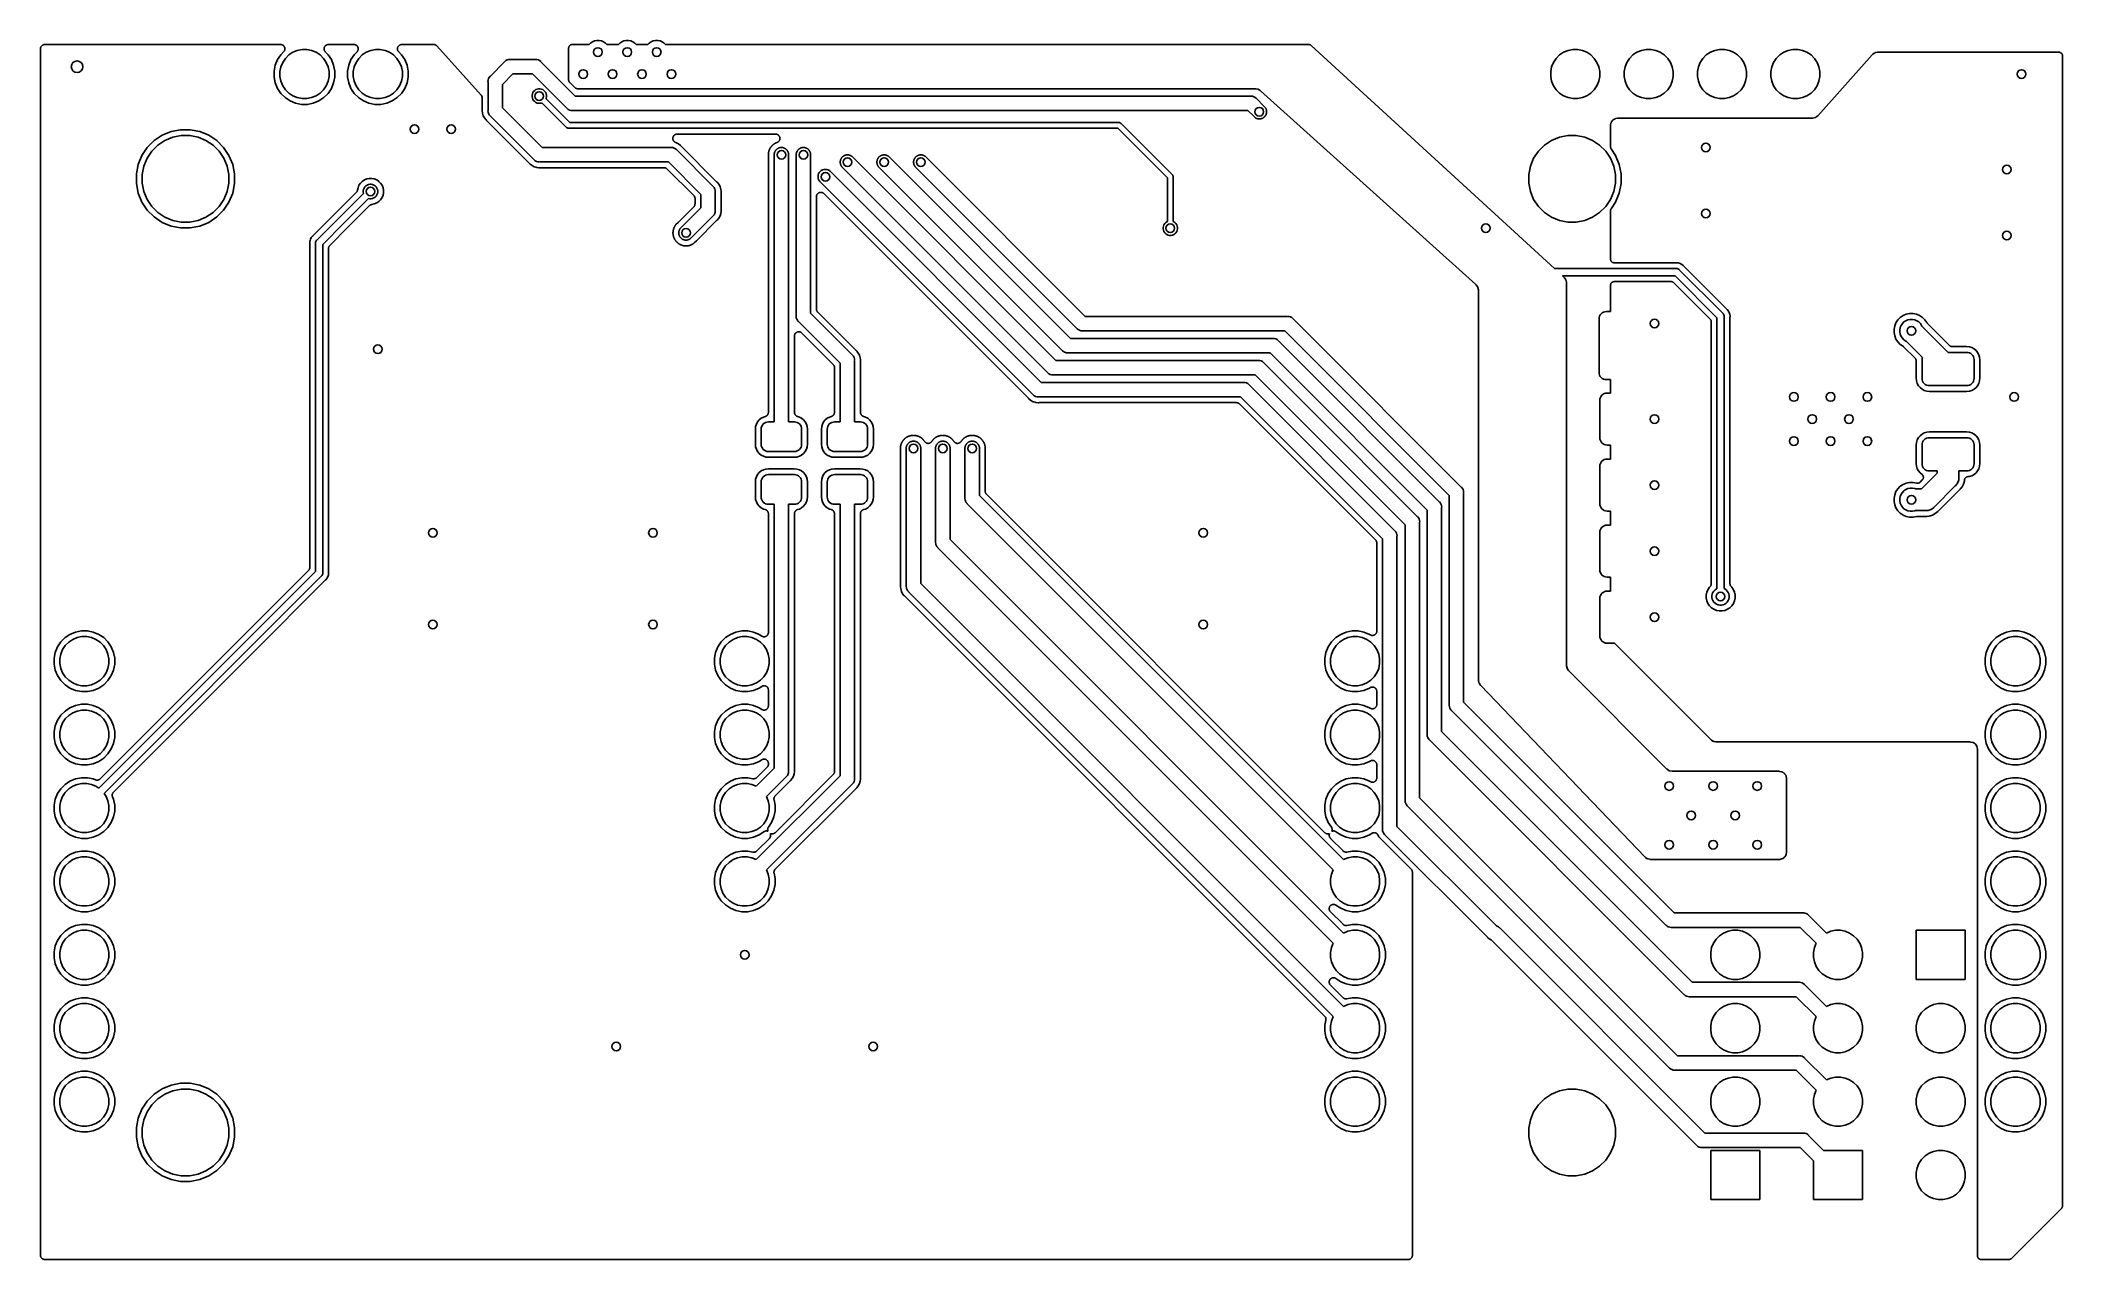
# Model space of a CAD drawing. Extents: x 86.1 to 156.1, y -71.5 to -29.3.
import ezdxf

# ---------------------------------------------------------------- set-up
doc = ezdxf.new("R2010")
doc.units = 0
doc.layers.add('BLACK', color=7, linetype='CONTINUOUS')

msp = doc.modelspace()

# ---------------------------------------------------------------- linework, layer by layer
at = {"layer": 'BLACK', "linetype": 'CONTINUOUS'}
for p, q in [((105.155, -29.4073), (105.221, -29.3635)), ((105.221, -29.3635), (105.293, -29.3334)), ((105.293, -29.3334), (105.371, -29.318)), ((105.371, -29.318), (105.449, -29.318)), ((105.449, -29.318), (105.527, -29.3334)), ((105.527, -29.3334), (105.599, -29.3635)), ((105.599, -29.3635), (105.665, -29.4073)), ((106.171, -29.4073), (106.237, -29.3635)), ((106.237, -29.3635), (106.309, -29.3334)), ((106.309, -29.3334), (106.387, -29.318)), ((106.387, -29.318), (106.465, -29.318)), ((106.465, -29.318), (106.543, -29.3334)), ((106.543, -29.3334), (106.615, -29.3635)), ((106.615, -29.3635), (106.681, -29.4073)), ((107.187, -29.4073), (107.253, -29.3635)), ((107.253, -29.3635), (107.325, -29.3334)), ((107.325, -29.3334), (107.403, -29.318)), ((107.403, -29.318), (107.481, -29.318)), ((107.481, -29.318), (107.559, -29.3334)), ((107.559, -29.3334), (107.631, -29.3635)), ((107.631, -29.3635), (107.697, -29.4073)), ((86.11, -29.6079), (86.1116, -29.5939)), ((86.11, -29.6089), (86.11, -29.6079)), ((86.11, -29.609), (86.11, -29.6089)), ((86.11, -29.609), (86.11, -29.609)), ((86.11, -29.61), (86.11, -29.609)), ((86.11, -71.355), (86.11, -29.61)), ((86.1116, -29.5939), (86.1131, -29.5798)), ((86.1131, -29.5798), (86.1132, -29.5793)), ((86.1132, -29.5793), (86.1133, -29.5788)), ((86.1133, -29.5788), (86.1176, -29.5653)), ((86.1176, -29.5653), (86.1217, -29.5519)), ((86.1217, -29.5519), (86.122, -29.5514)), ((86.122, -29.5514), (86.1221, -29.5509)), ((86.1221, -29.5509), (86.1289, -29.5386)), ((86.1289, -29.5386), (86.1356, -29.5261)), ((86.1356, -29.5261), (86.136, -29.5257)), ((86.136, -29.5257), (86.1362, -29.5253)), ((86.1362, -29.5253), (86.1453, -29.5144)), ((86.1453, -29.5144), (86.1543, -29.5036)), ((86.1543, -29.5036), (86.1547, -29.5032)), ((86.1547, -29.5032), (86.1551, -29.5028)), ((86.1551, -29.5028), (86.1661, -29.494)), ((86.1661, -29.494), (86.177, -29.4851)), ((86.177, -29.4851), (86.1775, -29.4848)), ((86.1775, -29.4848), (86.1779, -29.4845)), ((86.1779, -29.4845), (86.1904, -29.4779)), ((86.1904, -29.4779), (86.2028, -29.4713)), ((86.2028, -29.4713), (86.2033, -29.4712)), ((86.2033, -29.4712), (86.2038, -29.4709)), ((86.2038, -29.4709), (86.2174, -29.4669)), ((86.2174, -29.4669), (86.2309, -29.4629)), ((86.2309, -29.4629), (86.2314, -29.4628)), ((86.2314, -29.4628), (86.2319, -29.4627)), ((86.2319, -29.4627), (86.2459, -29.4614)), ((86.2459, -29.4614), (86.26, -29.46)), ((86.26, -29.46), (94.4229, -29.46)), ((94.3195, -29.9826), (94.2404, -30.1737)), ((94.4344, -29.8107), (94.3195, -29.9826)), ((94.4229, -29.46), (94.4245, -29.46)), ((94.4245, -29.46), (94.4245, -29.46)), ((94.4245, -29.46), (94.4245, -29.46)), ((94.4245, -29.46), (94.425, -29.46)), ((94.425, -29.46), (94.4392, -29.4616)), ((94.4327, -30.2321), (94.4967, -30.0774)), ((94.529, -29.7161), (94.4344, -29.8107)), ((94.4392, -29.4616), (94.4536, -29.4632)), ((94.4536, -29.4632), (94.4539, -29.4632)), ((94.4539, -29.4632), (94.4541, -29.4633)), ((94.4541, -29.4633), (94.4677, -29.4676)), ((94.4677, -29.4676), (94.4816, -29.4719)), ((94.4816, -29.4719), (94.4818, -29.4721)), ((94.4818, -29.4721), (94.482, -29.4721)), ((94.482, -29.4721), (94.4945, -29.479)), ((94.4945, -29.479), (94.5073, -29.4859)), ((94.4967, -30.0774), (94.5898, -29.9382)), ((94.5073, -29.4859), (94.5075, -29.4861)), ((94.5075, -29.4861), (94.5077, -29.4862)), ((94.5077, -29.4862), (94.5188, -29.4955)), ((94.5188, -29.4955), (94.5297, -29.5047)), ((94.538, -29.7051), (94.529, -29.7161)), ((94.5297, -29.5047), (94.5299, -29.5049)), ((94.5299, -29.5049), (94.5301, -29.505)), ((94.5301, -29.505), (94.5392, -29.5164)), ((94.5473, -29.6939), (94.538, -29.7051)), ((94.5392, -29.5164), (94.5482, -29.5274)), ((94.5474, -29.6936), (94.5473, -29.6939)), ((94.5476, -29.6934), (94.5474, -29.6936)), ((94.5544, -29.6808), (94.5476, -29.6934)), ((94.5482, -29.5274), (94.5483, -29.5277)), ((94.5483, -29.5277), (94.5485, -29.5279)), ((94.5485, -29.5279), (94.5552, -29.5408)), ((94.5612, -29.6681), (94.5544, -29.6808)), ((94.5552, -29.5408), (94.5618, -29.5533)), ((94.5613, -29.6679), (94.5612, -29.6681)), ((94.5614, -29.6676), (94.5613, -29.6679)), ((94.5657, -29.6537), (94.5614, -29.6676)), ((94.5618, -29.5533), (94.5619, -29.5536)), ((94.5619, -29.5536), (94.562, -29.5538)), ((94.562, -29.5538), (94.5661, -29.5676)), ((94.5699, -29.6402), (94.5657, -29.6537)), ((94.5661, -29.5676), (94.5702, -29.5814)), ((94.57, -29.6396), (94.5699, -29.6399)), ((94.5699, -29.6399), (94.5699, -29.6402)), ((94.5714, -29.6252), (94.57, -29.6396)), ((94.5702, -29.5814), (94.5702, -29.5816)), ((94.5702, -29.5816), (94.5703, -29.5819)), ((94.5703, -29.5819), (94.5716, -29.5962)), ((94.5729, -29.611), (94.5714, -29.6252)), ((94.5716, -29.5962), (94.5729, -29.6105)), ((94.5729, -29.6105), (94.5729, -29.6108)), ((94.5729, -29.6108), (94.5729, -29.611)), ((94.5898, -29.9382), (94.7082, -29.8198)), ((94.7082, -29.8198), (94.8474, -29.7267)), ((94.8474, -29.7267), (95.0021, -29.6627)), ((95.0021, -29.6627), (95.1663, -29.63)), ((95.1663, -29.63), (95.3337, -29.63)), ((95.3337, -29.63), (95.4979, -29.6627)), ((95.4979, -29.6627), (95.6526, -29.7267)), ((95.6526, -29.7267), (95.7918, -29.8198)), ((95.7918, -29.8198), (95.9102, -29.9382)), ((95.9102, -29.9382), (96.0033, -30.0774)), ((95.9271, -29.6084), (95.9286, -29.594)), ((95.9271, -29.6087), (95.9271, -29.6084)), ((95.9271, -29.609), (95.9271, -29.6087)), ((95.9284, -29.6232), (95.9271, -29.609)), ((95.9296, -29.6376), (95.9284, -29.6232)), ((95.9286, -29.594), (95.9301, -29.5798)), ((95.9297, -29.6378), (95.9296, -29.6376)), ((95.9297, -29.6381), (95.9297, -29.6378)), ((95.9338, -29.6521), (95.9297, -29.6381)), ((95.9301, -29.5798), (95.9302, -29.5796)), ((95.9302, -29.5793), (95.9346, -29.5654)), ((95.9302, -29.5796), (95.9302, -29.5793)), ((95.9378, -29.6657), (95.9338, -29.6521)), ((95.9346, -29.5654), (95.9388, -29.5519)), ((95.9379, -29.6659), (95.9378, -29.6657)), ((95.938, -29.6662), (95.9379, -29.6659)), ((95.9447, -29.679), (95.938, -29.6662)), ((95.9388, -29.5519), (95.9389, -29.5516)), ((95.9389, -29.5516), (95.939, -29.5514)), ((95.939, -29.5514), (95.946, -29.5386)), ((95.9513, -29.6917), (95.9447, -29.679)), ((95.946, -29.5386), (95.9527, -29.5261)), ((95.9514, -29.6919), (95.9513, -29.6917)), ((95.9515, -29.6921), (95.9514, -29.6919)), ((95.9606, -29.7034), (95.9515, -29.6921)), ((95.9527, -29.5261), (95.9529, -29.5259)), ((95.9529, -29.5259), (95.953, -29.5257)), ((95.953, -29.5257), (95.9622, -29.5147)), ((95.9695, -29.7146), (95.9606, -29.7034)), ((95.9622, -29.5147), (95.9714, -29.5036)), ((95.9699, -29.7149), (95.9695, -29.7146)), ((95.9699, -29.715), (95.9699, -29.7149)), ((95.9699, -29.7149), (95.9699, -29.7149)), ((95.971, -29.7161), (95.9699, -29.715)), ((96.0656, -29.8107), (95.971, -29.7161)), ((95.9714, -29.5036), (95.9716, -29.5034)), ((95.9716, -29.5034), (95.9717, -29.5032)), ((95.9717, -29.5032), (95.9829, -29.4942)), ((95.9829, -29.4942), (95.994, -29.4851)), ((95.994, -29.4851), (95.9943, -29.4849)), ((95.9943, -29.4849), (95.9945, -29.4848)), ((95.9945, -29.4848), (96.0071, -29.4781)), ((96.0033, -30.0774), (96.0673, -30.2321)), ((96.0071, -29.4781), (96.0199, -29.4713)), ((96.0199, -29.4713), (96.0202, -29.4712)), ((96.0202, -29.4712), (96.0204, -29.4711)), ((96.0204, -29.4711), (96.0341, -29.467)), ((96.0341, -29.467), (96.0479, -29.4629)), ((96.0479, -29.4629), (96.0482, -29.4628)), ((96.0482, -29.4628), (96.0484, -29.4628)), ((96.0484, -29.4628), (96.0628, -29.4614)), ((96.0628, -29.4614), (96.0771, -29.46)), ((96.1805, -29.9826), (96.0656, -29.8107)), ((96.0771, -29.46), (96.9629, -29.46)), ((96.2596, -30.1737), (96.1805, -29.9826)), ((96.8595, -29.9826), (96.7804, -30.1737)), ((96.9744, -29.8107), (96.8595, -29.9826)), ((96.9629, -29.46), (96.9645, -29.46)), ((96.9645, -29.46), (96.9645, -29.46)), ((96.9645, -29.46), (96.9645, -29.46)), ((96.9645, -29.46), (96.965, -29.46)), ((96.965, -29.46), (96.9792, -29.4616)), ((96.9727, -30.2321), (97.0367, -30.0774)), ((97.069, -29.7161), (96.9744, -29.8107)), ((96.9792, -29.4616), (96.9936, -29.4632)), ((96.9936, -29.4632), (96.9939, -29.4632)), ((96.9939, -29.4632), (96.9941, -29.4633)), ((96.9941, -29.4633), (97.0077, -29.4676)), ((97.0077, -29.4676), (97.0216, -29.4719)), ((97.0216, -29.4719), (97.0218, -29.4721)), ((97.0218, -29.4721), (97.022, -29.4721)), ((97.022, -29.4721), (97.0345, -29.479)), ((97.0345, -29.479), (97.0473, -29.4859)), ((97.0367, -30.0774), (97.1298, -29.9382)), ((97.0473, -29.4859), (97.0475, -29.4861)), ((97.0475, -29.4861), (97.0477, -29.4862)), ((97.0477, -29.4862), (97.0588, -29.4955)), ((97.0588, -29.4955), (97.0697, -29.5047)), ((97.078, -29.7051), (97.069, -29.7161)), ((97.0697, -29.5047), (97.0699, -29.5049)), ((97.0699, -29.5049), (97.0701, -29.505)), ((97.0701, -29.505), (97.0792, -29.5164)), ((97.0873, -29.6939), (97.078, -29.7051)), ((97.0792, -29.5164), (97.0882, -29.5274)), ((97.0874, -29.6936), (97.0873, -29.6939)), ((97.0876, -29.6934), (97.0874, -29.6936)), ((97.0944, -29.6808), (97.0876, -29.6934)), ((97.0882, -29.5274), (97.0883, -29.5277)), ((97.0883, -29.5277), (97.0885, -29.5279)), ((97.0885, -29.5279), (97.0952, -29.5408)), ((97.1012, -29.6681), (97.0944, -29.6808)), ((97.0952, -29.5408), (97.1018, -29.5533)), ((97.1013, -29.6679), (97.1012, -29.6681)), ((97.1014, -29.6676), (97.1013, -29.6679)), ((97.1057, -29.6537), (97.1014, -29.6676)), ((97.1018, -29.5533), (97.1019, -29.5536)), ((97.1019, -29.5536), (97.102, -29.5538)), ((97.102, -29.5538), (97.1061, -29.5676)), ((97.1099, -29.6402), (97.1057, -29.6537)), ((97.1061, -29.5676), (97.1102, -29.5814)), ((97.11, -29.6396), (97.1099, -29.6399)), ((97.1099, -29.6399), (97.1099, -29.6402)), ((97.1114, -29.6252), (97.11, -29.6396)), ((97.1102, -29.5814), (97.1102, -29.5816)), ((97.1102, -29.5816), (97.1103, -29.5819)), ((97.1103, -29.5819), (97.1116, -29.5962)), ((97.1129, -29.611), (97.1114, -29.6252)), ((97.1116, -29.5962), (97.1129, -29.6105)), ((97.1129, -29.6105), (97.1129, -29.6108)), ((97.1129, -29.6108), (97.1129, -29.611)), ((97.1298, -29.9382), (97.2482, -29.8198)), ((97.2482, -29.8198), (97.3874, -29.7267)), ((97.3874, -29.7267), (97.5421, -29.6627)), ((97.5421, -29.6627), (97.7063, -29.63)), ((97.7063, -29.63), (97.8737, -29.63)), ((97.8737, -29.63), (98.0379, -29.6627)), ((98.0379, -29.6627), (98.1926, -29.7267)), ((98.1926, -29.7267), (98.3318, -29.8198)), ((98.3318, -29.8198), (98.4502, -29.9382)), ((98.4502, -29.9382), (98.5433, -30.0774)), ((98.4671, -29.6084), (98.4686, -29.594)), ((98.4671, -29.6087), (98.4671, -29.6084)), ((98.4671, -29.609), (98.4671, -29.6087)), ((98.4684, -29.6232), (98.4671, -29.609)), ((98.4696, -29.6376), (98.4684, -29.6232)), ((98.4686, -29.594), (98.4701, -29.5798)), ((98.4697, -29.6378), (98.4696, -29.6376)), ((98.4697, -29.6381), (98.4697, -29.6378)), ((98.4738, -29.6521), (98.4697, -29.6381)), ((98.4701, -29.5798), (98.4702, -29.5796)), ((98.4702, -29.5793), (98.4746, -29.5654)), ((98.4702, -29.5796), (98.4702, -29.5793)), ((98.4778, -29.6657), (98.4738, -29.6521)), ((98.4746, -29.5654), (98.4788, -29.5519)), ((98.4779, -29.6659), (98.4778, -29.6657)), ((98.478, -29.6662), (98.4779, -29.6659)), ((98.4847, -29.679), (98.478, -29.6662)), ((98.4788, -29.5519), (98.4789, -29.5516)), ((98.4789, -29.5516), (98.479, -29.5514)), ((98.479, -29.5514), (98.486, -29.5386)), ((98.4913, -29.6917), (98.4847, -29.679)), ((98.486, -29.5386), (98.4927, -29.5261)), ((98.4914, -29.6919), (98.4913, -29.6917)), ((98.4915, -29.6921), (98.4914, -29.6919)), ((98.5006, -29.7034), (98.4915, -29.6921)), ((98.4927, -29.5261), (98.4929, -29.5259)), ((98.4929, -29.5259), (98.493, -29.5257)), ((98.493, -29.5257), (98.5022, -29.5147)), ((98.5095, -29.7146), (98.5006, -29.7034)), ((98.5022, -29.5147), (98.5114, -29.5036)), ((98.5099, -29.7149), (98.5095, -29.7146)), ((98.5099, -29.715), (98.5099, -29.7149)), ((98.5099, -29.7149), (98.5099, -29.7149)), ((98.511, -29.7161), (98.5099, -29.715)), ((98.6056, -29.8107), (98.511, -29.7161)), ((98.5114, -29.5036), (98.5116, -29.5034)), ((98.5116, -29.5034), (98.5117, -29.5032)), ((98.5117, -29.5032), (98.5229, -29.4942)), ((98.5229, -29.4942), (98.534, -29.4851)), ((98.534, -29.4851), (98.5343, -29.4849)), ((98.5343, -29.4849), (98.5345, -29.4848)), ((98.5345, -29.4848), (98.5471, -29.4781)), ((98.5433, -30.0774), (98.6073, -30.2321)), ((98.5471, -29.4781), (98.5599, -29.4713)), ((98.5599, -29.4713), (98.5602, -29.4712)), ((98.5602, -29.4712), (98.5604, -29.4711)), ((98.5604, -29.4711), (98.5741, -29.467)), ((98.5741, -29.467), (98.5879, -29.4629)), ((98.5879, -29.4629), (98.5882, -29.4628)), ((98.5882, -29.4628), (98.5884, -29.4628)), ((98.5884, -29.4628), (98.6028, -29.4614)), ((98.6028, -29.4614), (98.6171, -29.46)), ((98.7205, -29.9826), (98.6056, -29.8107)), ((98.6171, -29.46), (99.7262, -29.46)), ((98.7996, -30.1737), (98.7205, -29.9826)), ((99.7262, -29.46), (99.7283, -29.46)), ((99.7283, -29.46), (99.7314, -29.4604)), ((99.7314, -29.4604), (99.7346, -29.4602)), ((99.7346, -29.4602), (99.746, -29.462)), ((99.746, -29.462), (99.7574, -29.4633)), ((99.7574, -29.4633), (99.7604, -29.4642)), ((99.7604, -29.4642), (99.7635, -29.4647)), ((99.7635, -29.4647), (99.7743, -29.4687)), ((99.7743, -29.4687), (99.7853, -29.4721)), ((99.7853, -29.4721), (99.7881, -29.4737)), ((99.7881, -29.4737), (99.791, -29.4747)), ((99.791, -29.4747), (99.8009, -29.4807)), ((99.8009, -29.4807), (99.8109, -29.4862)), ((99.8109, -29.4862), (99.8134, -29.4883)), ((99.8134, -29.4883), (99.8161, -29.4899)), ((99.8161, -29.4899), (99.8246, -29.4977)), ((99.8246, -29.4977), (99.8334, -29.505)), ((99.8334, -29.505), (99.8354, -29.5075)), ((99.8354, -29.5075), (99.8377, -29.5097)), ((99.8377, -29.5097), (101.365, -31.2072)), ((101.686, -30.5485), (102.177, -30.0579)), ((102.177, -30.0579), (102.184, -30.0484)), ((102.184, -30.0484), (102.222, -30.0171)), ((102.222, -30.0171), (102.266, -29.9939)), ((102.266, -29.9939), (102.313, -29.9796)), ((102.313, -29.9796), (102.35, -29.976)), ((102.35, -29.976), (102.362, -29.9748)), ((102.35, -29.976), (102.35, -29.976)), ((102.362, -29.9748), (102.374, -29.976)), ((102.374, -29.976), (103.238, -29.976)), ((103.238, -29.976), (103.25, -29.9748)), ((103.25, -29.9748), (103.262, -29.976)), ((103.262, -29.976), (103.299, -29.9796)), ((103.299, -29.9796), (103.346, -29.9939)), ((103.346, -29.9939), (103.39, -30.0171)), ((103.39, -30.0171), (103.428, -30.0484)), ((103.428, -30.0484), (103.435, -30.0579)), ((103.435, -30.0579), (104.624, -31.246)), ((104.394, -29.5852), (104.395, -29.5733)), ((104.394, -29.5861), (104.394, -29.5852)), ((104.394, -29.587), (104.394, -29.5861)), ((104.394, -29.5861), (104.394, -29.5861)), ((104.394, -29.5861), (104.394, -29.5861)), ((104.394, -30.681), (104.394, -29.587)), ((104.395, -29.5733), (104.397, -29.5615)), ((104.397, -29.5606), (104.4, -29.5492)), ((104.397, -29.561), (104.397, -29.5606)), ((104.397, -29.5615), (104.397, -29.561)), ((104.4, -29.5492), (104.404, -29.5378)), ((104.404, -29.537), (104.41, -29.5265)), ((104.404, -29.5374), (104.404, -29.537)), ((104.404, -29.5378), (104.404, -29.5374)), ((104.41, -29.5265), (104.416, -29.516)), ((104.416, -29.5152), (104.424, -29.5061)), ((104.416, -29.5156), (104.416, -29.5152)), ((104.416, -29.516), (104.416, -29.5156)), ((104.424, -29.5061), (104.432, -29.4969)), ((104.432, -29.4963), (104.441, -29.4888)), ((104.432, -29.4966), (104.432, -29.4963)), ((104.432, -29.4969), (104.432, -29.4966)), ((104.441, -29.4888), (104.451, -29.4812)), ((104.451, -29.4807), (104.462, -29.4752)), ((104.451, -29.481), (104.451, -29.4807)), ((104.451, -29.4812), (104.451, -29.481)), ((104.462, -29.4752), (104.473, -29.4696)), ((104.473, -29.4692), (104.485, -29.4659)), ((104.473, -29.4695), (104.473, -29.4692)), ((104.473, -29.4696), (104.473, -29.4695)), ((104.485, -29.4659), (104.496, -29.4624)), ((104.496, -29.4624), (104.497, -29.4624)), ((104.497, -29.4622), (104.509, -29.4612)), ((104.497, -29.4624), (104.497, -29.4622)), ((104.509, -29.4612), (104.521, -29.46)), ((104.521, -29.46), (105.102, -29.46)), ((105.102, -29.46), (105.155, -29.4073)), ((105.665, -29.4073), (105.718, -29.46)), ((105.718, -29.46), (106.118, -29.46)), ((106.118, -29.46), (106.171, -29.4073)), ((106.681, -29.4073), (106.734, -29.46)), ((106.734, -29.46), (107.134, -29.46)), ((107.134, -29.46), (107.187, -29.4073)), ((107.697, -29.4073), (107.75, -29.46)), ((107.75, -29.46), (130.017, -29.46)), ((130.017, -29.46), (130.019, -29.46)), ((130.019, -29.46), (130.028, -29.461)), ((130.028, -29.461), (130.037, -29.4615)), ((130.037, -29.4615), (130.04, -29.4624)), ((130.04, -29.4624), (130.044, -29.4628)), ((130.044, -29.4628), (130.052, -29.4655)), ((130.052, -29.4655), (130.061, -29.4677)), ((130.061, -29.4677), (130.064, -29.4692)), ((130.064, -29.4692), (130.067, -29.4703)), ((130.067, -29.4703), (130.075, -29.4746)), ((130.075, -29.4746), (130.083, -29.4785)), ((130.083, -29.4785), (130.086, -29.4806)), ((130.086, -29.4806), (130.089, -29.4822)), ((130.089, -29.4822), (130.096, -29.488)), ((130.096, -29.488), (130.103, -29.4934)), ((130.103, -29.4934), (138.525, -37.213)), ((138.423, -30.2321), (138.487, -30.0774)), ((138.487, -30.0774), (138.58, -29.9382)), ((138.58, -29.9382), (138.698, -29.8198)), ((138.698, -29.8198), (138.837, -29.7267)), ((138.837, -29.7267), (138.992, -29.6627)), ((138.992, -29.6627), (139.156, -29.63)), ((139.156, -29.63), (139.324, -29.63)), ((139.324, -29.63), (139.488, -29.6627)), ((139.488, -29.6627), (139.643, -29.7267)), ((139.643, -29.7267), (139.782, -29.8198)), ((139.782, -29.8198), (139.9, -29.9382)), ((139.9, -29.9382), (139.993, -30.0774)), ((139.993, -30.0774), (140.057, -30.2321)), ((140.963, -30.2321), (141.027, -30.0774)), ((141.027, -30.0774), (141.12, -29.9382)), ((141.12, -29.9382), (141.238, -29.8198)), ((141.238, -29.8198), (141.377, -29.7267)), ((141.377, -29.7267), (141.532, -29.6627)), ((141.532, -29.6627), (141.696, -29.63)), ((141.696, -29.63), (141.864, -29.63)), ((141.864, -29.63), (142.028, -29.6627)), ((142.028, -29.6627), (142.183, -29.7267)), ((142.183, -29.7267), (142.322, -29.8198)), ((142.322, -29.8198), (142.44, -29.9382)), ((142.44, -29.9382), (142.533, -30.0774)), ((142.533, -30.0774), (142.597, -30.2321)), ((143.503, -30.2321), (143.567, -30.0774)), ((143.567, -30.0774), (143.66, -29.9382)), ((143.66, -29.9382), (143.778, -29.8198)), ((143.778, -29.8198), (143.917, -29.7267)), ((143.917, -29.7267), (144.072, -29.6627)), ((144.072, -29.6627), (144.236, -29.63)), ((144.236, -29.63), (144.404, -29.63)), ((144.404, -29.63), (144.568, -29.6627)), ((144.568, -29.6627), (144.723, -29.7267)), ((144.723, -29.7267), (144.862, -29.8198)), ((144.862, -29.8198), (144.98, -29.9382)), ((144.98, -29.9382), (145.073, -30.0774)), ((145.073, -30.0774), (145.137, -30.2321)), ((146.043, -30.2321), (146.107, -30.0774)), ((146.107, -30.0774), (146.2, -29.9382)), ((146.2, -29.9382), (146.318, -29.8198)), ((146.318, -29.8198), (146.457, -29.7267)), ((146.457, -29.7267), (146.612, -29.6627)), ((146.612, -29.6627), (146.776, -29.63)), ((146.776, -29.63), (146.944, -29.63)), ((146.944, -29.63), (147.108, -29.6627)), ((147.108, -29.6627), (147.263, -29.7267)), ((147.263, -29.7267), (147.402, -29.8198)), ((147.402, -29.8198), (147.52, -29.9382)), ((147.52, -29.9382), (147.613, -30.0774)), ((147.613, -30.0774), (147.677, -30.2321)), ((147.653, -31.9151), (149.522, -29.812)), ((149.522, -29.812), (149.524, -29.8106)), ((149.524, -29.8105), (149.533, -29.8023)), ((149.524, -29.8106), (149.524, -29.8105)), ((149.524, -29.8106), (149.524, -29.8106)), ((149.533, -29.8023), (149.542, -29.7941)), ((149.542, -29.7939), (149.594, -29.756)), ((149.542, -29.794), (149.542, -29.7939)), ((149.542, -29.7941), (149.542, -29.794)), ((149.594, -29.756), (149.595, -29.755)), ((149.595, -29.755), (149.596, -29.7545)), ((149.596, -29.7545), (149.597, -29.7537)), ((149.597, -29.7537), (149.607, -29.7483)), ((149.607, -29.7483), (149.617, -29.7427)), ((149.617, -29.7427), (149.618, -29.7423)), ((149.618, -29.7423), (149.619, -29.7418)), ((149.619, -29.7418), (149.63, -29.7383)), ((149.63, -29.7383), (149.64, -29.7347)), ((149.64, -29.7347), (149.641, -29.7346)), ((149.641, -29.7346), (149.642, -29.7342)), ((149.642, -29.7342), (149.705, -29.7208)), ((149.705, -29.7208), (149.707, -29.7205)), ((149.707, -29.7204), (149.719, -29.7192)), ((149.707, -29.7205), (149.707, -29.7204)), ((149.707, -29.7204), (149.707, -29.7204)), ((149.719, -29.7192), (149.732, -29.718)), ((149.732, -29.718), (149.732, -29.718)), ((149.732, -29.718), (149.732, -29.718)), ((149.732, -29.718), (155.947, -29.718)), ((155.947, -29.718), (155.948, -29.718)), ((155.948, -29.718), (155.948, -29.718)), ((155.948, -29.718), (155.948, -29.718)), ((155.948, -29.718), (155.949, -29.718)), ((155.949, -29.718), (155.961, -29.7193)), ((155.961, -29.7193), (155.972, -29.7204)), ((155.972, -29.7204), (156.008, -29.7275)), ((156.008, -29.7275), (156.009, -29.7277)), ((156.009, -29.7277), (156.009, -29.7277)), ((156.009, -29.7277), (156.009, -29.7277)), ((156.009, -29.7277), (156.01, -29.7279)), ((156.01, -29.7279), (156.021, -29.7315)), ((156.021, -29.7315), (156.032, -29.735)), ((156.032, -29.735), (156.033, -29.7352)), ((156.033, -29.7352), (156.033, -29.7354)), ((156.033, -29.7354), (156.044, -29.7411)), ((156.044, -29.7411), (156.054, -29.7468)), ((156.054, -29.7468), (156.054, -29.7471)), ((156.054, -29.7471), (156.055, -29.7473)), ((156.055, -29.7473), (156.064, -29.755)), ((156.064, -29.755), (156.073, -29.7626)), ((156.073, -29.7626), (156.073, -29.763)), ((156.073, -29.763), (156.074, -29.7633)), ((156.074, -29.7633), (156.081, -29.7726)), ((156.081, -29.7726), (156.089, -29.7818)), ((156.089, -29.7818), (156.089, -29.7822)), ((156.089, -29.7822), (156.089, -29.7826)), ((156.089, -29.7826), (156.095, -29.7932)), ((156.095, -29.7932), (156.1, -29.8037)), ((156.1, -29.8037), (156.101, -29.8041)), ((156.101, -29.8041), (156.101, -29.8046)), ((156.101, -29.8046), (156.104, -29.8161)), ((156.104, -29.8161), (156.108, -29.8274)), ((156.108, -29.8274), (156.108, -29.8279)), ((156.108, -29.8279), (156.108, -29.8284)), ((156.108, -29.8284), (156.109, -29.8402)), ((156.109, -29.8402), (156.11, -29.8521)), ((156.11, -29.8521), (156.11, -69.6434)), ((94.2404, -30.1737), (94.2, -30.3766)), ((94.2, -30.3766), (94.2, -30.5834)), ((94.2, -30.5834), (94.2404, -30.7863)), ((94.2404, -30.7863), (94.3195, -30.9774)), ((94.4, -30.3963), (94.4327, -30.2321)), ((94.4, -30.5637), (94.4, -30.3963)), ((94.4327, -30.7279), (94.4, -30.5637)), ((94.4967, -30.8826), (94.4327, -30.7279)), ((96.0673, -30.7279), (96.0033, -30.8826)), ((96.0673, -30.2321), (96.1, -30.3963)), ((96.1, -30.5637), (96.0673, -30.7279)), ((96.1, -30.3963), (96.1, -30.5637)), ((96.1805, -30.9774), (96.2596, -30.7863)), ((96.3, -30.3766), (96.2596, -30.1737)), ((96.2596, -30.7863), (96.3, -30.5834)), ((96.3, -30.5834), (96.3, -30.3766)), ((96.7804, -30.1737), (96.74, -30.3766)), ((96.74, -30.3766), (96.74, -30.5834)), ((96.74, -30.5834), (96.7804, -30.7863)), ((96.7804, -30.7863), (96.8595, -30.9774)), ((96.94, -30.3963), (96.9727, -30.2321)), ((96.94, -30.5637), (96.94, -30.3963)), ((96.9727, -30.7279), (96.94, -30.5637)), ((97.0367, -30.8826), (96.9727, -30.7279)), ((98.6073, -30.7279), (98.5433, -30.8826)), ((98.6073, -30.2321), (98.64, -30.3963)), ((98.64, -30.5637), (98.6073, -30.7279)), ((98.64, -30.3963), (98.64, -30.5637)), ((98.7205, -30.9774), (98.7996, -30.7863)), ((98.84, -30.3766), (98.7996, -30.1737)), ((98.7996, -30.7863), (98.84, -30.5834)), ((98.84, -30.5834), (98.84, -30.3766)), ((101.603, -30.734), (101.608, -30.685)), ((101.604, -30.7463), (101.603, -30.734)), ((101.604, -31.7377), (101.604, -30.7463)), ((101.608, -30.685), (101.622, -30.6379)), ((101.622, -30.6379), (101.645, -30.5944)), ((101.645, -30.5944), (101.676, -30.5564)), ((101.676, -30.5564), (101.686, -30.5485)), ((102.466, -30.476), (102.104, -30.8376)), ((103.146, -30.476), (102.466, -30.476)), ((104.335, -31.6641), (103.146, -30.476)), ((104.395, -30.6927), (104.394, -30.681)), ((104.396, -30.7044), (104.395, -30.6927)), ((104.396, -30.705), (104.396, -30.7044)), ((104.396, -30.7057), (104.396, -30.705)), ((104.4, -30.7169), (104.396, -30.7057)), ((104.403, -30.7282), (104.4, -30.7169)), ((104.403, -30.7288), (104.403, -30.7282)), ((104.404, -30.7294), (104.403, -30.7288)), ((104.409, -30.7398), (104.404, -30.7294)), ((104.414, -30.7502), (104.409, -30.7398)), ((104.415, -30.7507), (104.414, -30.7502)), ((104.415, -30.7513), (104.415, -30.7507)), ((104.423, -30.7604), (104.415, -30.7513)), ((104.43, -30.7695), (104.423, -30.7604)), ((104.431, -30.7705), (104.43, -30.7695)), ((104.431, -30.7708), (104.431, -30.7705)), ((104.431, -30.7705), (104.431, -30.7705)), ((104.431, -30.7705), (104.431, -30.7705)), ((104.611, -30.9508), (104.431, -30.7708)), ((138.39, -30.3963), (138.423, -30.2321)), ((138.39, -30.5637), (138.39, -30.3963)), ((138.423, -30.7279), (138.39, -30.5637)), ((138.487, -30.8826), (138.423, -30.7279)), ((140.057, -30.7279), (139.993, -30.8826)), ((140.057, -30.2321), (140.09, -30.3963)), ((140.09, -30.5637), (140.057, -30.7279)), ((140.09, -30.3963), (140.09, -30.5637)), ((140.93, -30.3963), (140.963, -30.2321)), ((140.93, -30.5637), (140.93, -30.3963)), ((140.963, -30.7279), (140.93, -30.5637)), ((141.027, -30.8826), (140.963, -30.7279)), ((142.597, -30.7279), (142.533, -30.8826)), ((142.597, -30.2321), (142.63, -30.3963)), ((142.63, -30.5637), (142.597, -30.7279)), ((142.63, -30.3963), (142.63, -30.5637)), ((143.47, -30.3963), (143.503, -30.2321)), ((143.47, -30.5637), (143.47, -30.3963)), ((143.503, -30.7279), (143.47, -30.5637)), ((143.567, -30.8826), (143.503, -30.7279)), ((145.137, -30.7279), (145.073, -30.8826)), ((145.137, -30.2321), (145.17, -30.3963)), ((145.17, -30.5637), (145.137, -30.7279)), ((145.17, -30.3963), (145.17, -30.5637)), ((146.01, -30.3963), (146.043, -30.2321)), ((146.01, -30.5637), (146.01, -30.3963)), ((146.043, -30.7279), (146.01, -30.5637)), ((146.107, -30.8826), (146.043, -30.7279)), ((147.677, -30.7279), (147.613, -30.8826)), ((147.677, -30.2321), (147.71, -30.3963)), ((147.71, -30.5637), (147.677, -30.7279)), ((147.71, -30.3963), (147.71, -30.5637)), ((94.3195, -30.9774), (94.4344, -31.1493)), ((94.4344, -31.1493), (94.5807, -31.2956)), ((94.5898, -31.0218), (94.4967, -30.8826)), ((94.5807, -31.2956), (94.7526, -31.4105)), ((94.7082, -31.1402), (94.5898, -31.0218)), ((94.8474, -31.2333), (94.7082, -31.1402)), ((94.7526, -31.4105), (94.9437, -31.4896)), ((95.0021, -31.2973), (94.8474, -31.2333)), ((94.9437, -31.4896), (95.1466, -31.53)), ((95.1663, -31.33), (95.0021, -31.2973)), ((95.3337, -31.33), (95.1663, -31.33)), ((95.4979, -31.2973), (95.3337, -31.33)), ((95.3534, -31.53), (95.5563, -31.4896)), ((95.6526, -31.2333), (95.4979, -31.2973)), ((95.5563, -31.4896), (95.7474, -31.4105)), ((95.7918, -31.1402), (95.6526, -31.2333)), ((95.7474, -31.4105), (95.9193, -31.2956)), ((95.9102, -31.0218), (95.7918, -31.1402)), ((96.0033, -30.8826), (95.9102, -31.0218)), ((95.9193, -31.2956), (96.0656, -31.1493)), ((96.0656, -31.1493), (96.1805, -30.9774)), ((96.8595, -30.9774), (96.9744, -31.1493)), ((96.9744, -31.1493), (97.1207, -31.2956)), ((97.1298, -31.0218), (97.0367, -30.8826)), ((97.1207, -31.2956), (97.2926, -31.4105)), ((97.2482, -31.1402), (97.1298, -31.0218)), ((97.3874, -31.2333), (97.2482, -31.1402)), ((97.2926, -31.4105), (97.4837, -31.4896)), ((97.5421, -31.2973), (97.3874, -31.2333)), ((97.4837, -31.4896), (97.6866, -31.53)), ((97.7063, -31.33), (97.5421, -31.2973)), ((97.8737, -31.33), (97.7063, -31.33)), ((98.0379, -31.2973), (97.8737, -31.33)), ((97.8934, -31.53), (98.0963, -31.4896)), ((98.1926, -31.2333), (98.0379, -31.2973)), ((98.0963, -31.4896), (98.2874, -31.4105)), ((98.3318, -31.1402), (98.1926, -31.2333)), ((98.2874, -31.4105), (98.4593, -31.2956)), ((98.4502, -31.0218), (98.3318, -31.1402)), ((98.5433, -30.8826), (98.4502, -31.0218)), ((98.4593, -31.2956), (98.6056, -31.1493)), ((98.6056, -31.1493), (98.7205, -30.9774)), ((101.365, -31.2072), (101.367, -31.2088)), ((101.367, -31.2088), (101.373, -31.2169)), ((101.373, -31.2169), (101.379, -31.2246)), ((101.379, -31.2246), (101.381, -31.2287)), ((101.381, -31.2287), (101.384, -31.2326)), ((101.384, -31.2326), (101.388, -31.2416)), ((101.388, -31.2416), (101.393, -31.2504)), ((101.393, -31.2504), (101.394, -31.2549)), ((101.394, -31.2549), (101.396, -31.2593)), ((101.396, -31.2593), (101.398, -31.2689)), ((101.398, -31.2689), (101.401, -31.2784)), ((101.401, -31.2784), (101.402, -31.2831)), ((101.402, -31.2831), (101.403, -31.2878)), ((101.403, -31.2878), (101.403, -31.2977)), ((101.403, -31.2977), (101.404, -31.3076)), ((101.404, -31.3076), (101.404, -31.7205)), ((102.104, -30.8376), (102.104, -31.6464)), ((103.128, -31.2174), (103.138, -31.1691)), ((103.128, -31.2666), (103.128, -31.2174)), ((103.138, -31.3149), (103.128, -31.2666)), ((103.138, -31.1691), (103.156, -31.1236)), ((103.156, -31.3604), (103.138, -31.3149)), ((103.156, -31.1236), (103.184, -31.0826)), ((103.184, -31.4014), (103.156, -31.3604)), ((103.184, -31.0826), (103.219, -31.0478)), ((103.219, -31.4362), (103.184, -31.4014)), ((103.219, -31.0478), (103.26, -31.0205)), ((103.26, -31.4635), (103.219, -31.4362)), ((103.26, -31.0205), (103.305, -31.0016)), ((103.305, -31.4824), (103.26, -31.4635)), ((103.305, -31.0016), (103.353, -30.992)), ((103.353, -31.492), (103.305, -31.4824)), ((103.353, -30.992), (103.403, -30.992)), ((103.403, -31.492), (103.353, -31.492)), ((103.403, -30.992), (103.451, -31.0016)), ((103.451, -31.4824), (103.403, -31.492)), ((103.451, -31.0016), (103.496, -31.0205)), ((103.469, -31.4748), (103.451, -31.4824)), ((104.32, -32.3252), (103.469, -31.4748)), ((103.496, -31.0205), (103.537, -31.0478)), ((103.537, -31.0478), (103.572, -31.0826)), ((103.572, -31.0826), (103.6, -31.1236)), ((103.6, -31.1236), (103.618, -31.1691)), ((103.618, -31.3149), (103.611, -31.3333)), ((103.611, -31.3333), (104.435, -32.158)), ((103.618, -31.1691), (103.628, -31.2174)), ((103.628, -31.2666), (103.618, -31.3149)), ((103.628, -31.2174), (103.628, -31.2666)), ((104.62, -30.9582), (104.611, -30.9508)), ((104.629, -30.9658), (104.62, -30.9582)), ((104.624, -31.246), (128.004, -31.246)), ((104.63, -30.9661), (104.629, -30.9658)), ((104.63, -30.9665), (104.63, -30.9661)), ((104.641, -30.9721), (104.63, -30.9665)), ((104.651, -30.9777), (104.641, -30.9721)), ((104.652, -30.9779), (104.651, -30.9777)), ((104.652, -30.9782), (104.652, -30.9779)), ((104.663, -30.9817), (104.652, -30.9782)), ((104.675, -30.9852), (104.663, -30.9817)), ((104.675, -30.9853), (104.675, -30.9852)), ((104.676, -30.9855), (104.675, -30.9853)), ((104.688, -30.9867), (104.676, -30.9855)), ((104.699, -30.988), (104.688, -30.9867)), ((104.701, -30.988), (104.699, -30.988)), ((128.168, -30.988), (104.701, -30.988)), ((104.701, -30.988), (104.701, -30.988)), ((104.701, -30.988), (104.701, -30.988)), ((104.701, -30.988), (104.701, -30.988)), ((128.004, -31.246), (128.016, -31.2448)), ((128.016, -31.2448), (128.028, -31.246)), ((128.028, -31.246), (128.065, -31.2496)), ((128.065, -31.2496), (128.112, -31.2639)), ((128.112, -31.2639), (128.156, -31.2871)), ((128.156, -31.2871), (128.194, -31.3184)), ((128.18, -30.9891), (128.168, -30.988)), ((128.258, -31.0036), (128.18, -30.9891)), ((128.194, -31.3184), (128.201, -31.3279)), ((128.201, -31.3279), (128.463, -31.5898)), ((128.263, -31.0048), (128.258, -31.0036)), ((128.269, -31.0079), (128.263, -31.0048)), ((128.336, -31.0491), (128.269, -31.0079)), ((128.346, -31.0561), (128.336, -31.0491)), ((135.802, -37.7671), (128.346, -31.0561)), ((138.58, -31.0218), (138.487, -30.8826)), ((138.698, -31.1402), (138.58, -31.0218)), ((138.837, -31.2333), (138.698, -31.1402)), ((138.992, -31.2973), (138.837, -31.2333)), ((139.156, -31.33), (138.992, -31.2973)), ((139.324, -31.33), (139.156, -31.33)), ((139.488, -31.2973), (139.324, -31.33)), ((139.643, -31.2333), (139.488, -31.2973)), ((139.782, -31.1402), (139.643, -31.2333)), ((139.9, -31.0218), (139.782, -31.1402)), ((139.993, -30.8826), (139.9, -31.0218)), ((141.12, -31.0218), (141.027, -30.8826)), ((141.238, -31.1402), (141.12, -31.0218)), ((141.377, -31.2333), (141.238, -31.1402)), ((141.532, -31.2973), (141.377, -31.2333)), ((141.696, -31.33), (141.532, -31.2973)), ((141.864, -31.33), (141.696, -31.33)), ((142.028, -31.2973), (141.864, -31.33)), ((142.183, -31.2333), (142.028, -31.2973)), ((142.322, -31.1402), (142.183, -31.2333)), ((142.44, -31.0218), (142.322, -31.1402)), ((142.533, -30.8826), (142.44, -31.0218)), ((143.66, -31.0218), (143.567, -30.8826)), ((143.778, -31.1402), (143.66, -31.0218)), ((143.917, -31.2333), (143.778, -31.1402)), ((144.072, -31.2973), (143.917, -31.2333)), ((144.236, -31.33), (144.072, -31.2973)), ((144.404, -31.33), (144.236, -31.33)), ((144.568, -31.2973), (144.404, -31.33)), ((144.723, -31.2333), (144.568, -31.2973)), ((144.862, -31.1402), (144.723, -31.2333)), ((144.98, -31.0218), (144.862, -31.1402)), ((145.073, -30.8826), (144.98, -31.0218)), ((146.2, -31.0218), (146.107, -30.8826)), ((146.318, -31.1402), (146.2, -31.0218)), ((146.457, -31.2333), (146.318, -31.1402)), ((146.612, -31.2973), (146.457, -31.2333)), ((146.776, -31.33), (146.612, -31.2973)), ((146.944, -31.33), (146.776, -31.33)), ((147.108, -31.2973), (146.944, -31.33)), ((147.263, -31.2333), (147.108, -31.2973)), ((147.402, -31.1402), (147.263, -31.2333)), ((147.52, -31.0218), (147.402, -31.1402)), ((147.613, -30.8826), (147.52, -31.0218)), ((95.1466, -31.53), (95.3534, -31.53)), ((97.6866, -31.53), (97.8934, -31.53)), ((101.403, -31.7352), (101.402, -31.75)), ((101.402, -31.75), (101.409, -31.8273)), ((101.404, -31.7226), (101.403, -31.7289)), ((101.403, -31.7289), (101.403, -31.7352)), ((101.404, -31.7205), (101.404, -31.7226)), ((101.409, -31.8273), (101.409, -31.8273)), ((101.409, -31.8273), (101.411, -31.8382)), ((101.411, -31.8382), (101.436, -31.923)), ((101.436, -31.923), (101.478, -32.0012)), ((101.478, -32.0012), (101.534, -32.0697)), ((101.534, -32.0697), (101.546, -32.0792)), ((101.546, -32.0792), (101.547, -32.0805)), ((101.547, -32.0805), (101.552, -32.085)), ((101.552, -32.085), (101.557, -32.089)), ((101.557, -32.089), (103.039, -33.5714)), ((101.603, -31.75), (101.604, -31.7377)), ((101.608, -31.799), (101.603, -31.75)), ((101.617, -31.83), (101.608, -31.799)), ((101.622, -31.8461), (101.617, -31.83)), ((101.645, -31.8896), (101.622, -31.8461)), ((101.676, -31.9276), (101.645, -31.8896)), ((101.686, -31.9355), (101.676, -31.9276)), ((103.193, -33.4421), (101.686, -31.9355)), ((102.104, -31.6464), (103.482, -33.024)), ((104.342, -31.6736), (104.335, -31.6641)), ((104.38, -31.7049), (104.342, -31.6736)), ((104.417, -31.7243), (104.38, -31.7049)), ((104.424, -31.7281), (104.417, -31.7243)), ((104.471, -31.7424), (104.424, -31.7281)), ((104.435, -32.158), (123.439, -32.158)), ((104.52, -31.7472), (104.471, -31.7424)), ((104.532, -31.746), (104.52, -31.7472)), ((127.912, -31.746), (104.532, -31.746)), ((123.439, -32.158), (123.444, -32.1575)), ((123.444, -32.1575), (123.449, -32.158)), ((123.449, -32.158), (123.449, -32.158)), ((123.449, -32.158), (123.464, -32.1594)), ((123.464, -32.1594), (123.482, -32.1652)), ((123.482, -32.1652), (123.5, -32.1745)), ((123.5, -32.1745), (123.515, -32.1869)), ((123.515, -32.1869), (123.518, -32.1908)), ((123.518, -32.1908), (125.289, -33.9618)), ((128.11, -31.9434), (127.912, -31.746)), ((128.145, -31.9782), (128.11, -31.9434)), ((128.11, -31.9434), (128.11, -31.9434)), ((128.155, -31.9851), (128.145, -31.9782)), ((128.164, -31.9929), (128.155, -31.9851)), ((128.175, -31.9987), (128.164, -31.9929)), ((128.186, -32.0055), (128.175, -31.9987)), ((128.197, -32.0103), (128.186, -32.0055)), ((128.208, -32.0161), (128.197, -32.0103)), ((128.22, -32.0197), (128.208, -32.0161)), ((128.231, -32.0244), (128.22, -32.0197)), ((128.243, -32.0268), (128.231, -32.0244)), ((128.255, -32.0304), (128.243, -32.0268)), ((128.267, -32.0316), (128.255, -32.0304)), ((128.279, -32.034), (128.267, -32.0316)), ((128.292, -32.034), (128.279, -32.034)), ((128.304, -32.0352), (128.292, -32.034)), ((128.316, -32.034), (128.304, -32.0352)), ((128.329, -32.034), (128.316, -32.034)), ((128.341, -32.0316), (128.329, -32.034)), ((128.353, -32.0304), (128.341, -32.0316)), ((128.365, -32.0268), (128.353, -32.0304)), ((128.377, -32.0244), (128.365, -32.0268)), ((128.388, -32.0197), (128.377, -32.0244)), ((128.4, -32.0161), (128.388, -32.0197)), ((128.411, -32.0103), (128.4, -32.0161)), ((128.422, -32.0055), (128.411, -32.0103)), ((128.433, -31.9987), (128.422, -32.0055)), ((128.444, -31.9929), (128.433, -31.9987)), ((128.453, -31.9851), (128.444, -31.9929)), ((128.463, -31.9782), (128.453, -31.9851)), ((128.463, -31.5898), (128.463, -31.5898)), ((128.463, -31.5898), (128.498, -31.6246)), ((128.472, -31.9694), (128.463, -31.9782)), ((128.482, -31.9616), (128.472, -31.9694)), ((128.489, -31.9521), (128.482, -31.9616)), ((128.498, -31.9434), (128.489, -31.9521)), ((128.498, -31.6246), (128.505, -31.6349)), ((128.505, -31.9331), (128.498, -31.9434)), ((128.505, -31.6349), (128.513, -31.6444)), ((128.513, -31.9236), (128.505, -31.9331)), ((128.513, -31.6444), (128.519, -31.6553)), ((128.519, -31.9127), (128.513, -31.9236)), ((128.519, -31.6553), (128.526, -31.6656)), ((128.526, -31.9024), (128.519, -31.9127)), ((128.526, -31.6656), (128.53, -31.677)), ((128.53, -31.891), (128.526, -31.9024)), ((128.53, -31.677), (128.536, -31.6879)), ((128.536, -31.8801), (128.53, -31.891)), ((128.536, -31.6879), (128.54, -31.6997)), ((128.54, -31.8683), (128.536, -31.8801)), ((128.54, -31.6997), (128.544, -31.7111)), ((128.544, -31.8569), (128.54, -31.8683)), ((128.544, -31.7111), (128.547, -31.7232)), ((128.547, -31.8448), (128.544, -31.8569)), ((128.547, -31.7232), (128.55, -31.735)), ((128.55, -31.833), (128.547, -31.8448)), ((128.55, -31.735), (128.552, -31.7473)), ((128.552, -31.8207), (128.55, -31.833)), ((128.552, -31.7473), (128.554, -31.7594)), ((128.554, -31.8086), (128.552, -31.8207)), ((128.554, -31.7594), (128.554, -31.7717)), ((128.554, -31.7717), (128.555, -31.784)), ((128.555, -31.784), (128.554, -31.7963)), ((128.554, -31.7963), (128.554, -31.8086)), ((140.464, -32.2417), (140.476, -32.1831)), ((140.476, -32.1814), (140.48, -32.1702)), ((140.476, -32.1829), (140.476, -32.1814)), ((140.476, -32.1831), (140.476, -32.1829)), ((140.476, -32.1829), (140.476, -32.1829)), ((140.476, -32.1829), (140.476, -32.1829)), ((140.48, -32.1702), (140.483, -32.1592)), ((140.483, -32.1592), (140.484, -32.1585)), ((140.484, -32.1577), (140.49, -32.1476)), ((140.484, -32.1585), (140.484, -32.1577)), ((140.49, -32.1476), (140.495, -32.1373)), ((140.495, -32.1373), (140.521, -32.0982)), ((140.521, -32.098), (140.522, -32.0968)), ((140.521, -32.0981), (140.521, -32.098)), ((140.521, -32.098), (140.521, -32.098)), ((140.521, -32.0982), (140.521, -32.0981)), ((140.522, -32.0968), (140.53, -32.0878)), ((140.53, -32.0878), (140.537, -32.0789)), ((140.537, -32.0789), (140.538, -32.0784)), ((140.538, -32.0778), (140.547, -32.0705)), ((140.538, -32.0784), (140.538, -32.0778)), ((140.547, -32.0705), (140.556, -32.0632)), ((140.556, -32.0632), (140.595, -32.0371)), ((140.595, -32.0371), (140.596, -32.0369)), ((140.596, -32.0369), (140.597, -32.0361)), ((140.596, -32.0369), (140.596, -32.0369)), ((140.596, -32.0369), (140.596, -32.0369)), ((140.597, -32.0361), (140.607, -32.0307)), ((140.607, -32.0307), (140.617, -32.0253)), ((140.617, -32.0253), (140.618, -32.0251)), ((140.618, -32.0251), (140.619, -32.0247)), ((140.619, -32.0247), (140.63, -32.0215)), ((140.63, -32.0215), (140.641, -32.0181)), ((140.641, -32.0181), (140.7, -32.0064)), ((140.7, -32.0064), (140.701, -32.0061)), ((140.7, -32.0064), (140.7, -32.0064)), ((140.7, -32.0064), (140.7, -32.0064)), ((140.7, -32.0064), (140.7, -32.0064)), ((140.701, -32.0061), (140.713, -32.0051)), ((140.713, -32.0051), (140.725, -32.004)), ((140.725, -32.004), (147.455, -32.004)), ((147.455, -32.004), (147.468, -32.0026)), ((147.468, -32.0026), (147.558, -31.9834)), ((147.558, -31.9834), (147.563, -31.9818)), ((147.563, -31.9818), (147.57, -31.9778)), ((147.57, -31.9778), (147.643, -31.9241)), ((147.643, -31.9241), (147.653, -31.9151)), ((90.0463, -32.7855), (89.8095, -33.0223)), ((90.3247, -32.5995), (90.0463, -32.7855)), ((90.1738, -32.9409), (90.4195, -32.7767)), ((90.6341, -32.4713), (90.3247, -32.5995)), ((90.4195, -32.7767), (90.6925, -32.6636)), ((90.9626, -32.406), (90.6341, -32.4713)), ((90.6925, -32.6636), (90.9823, -32.606)), ((91.2974, -32.406), (90.9626, -32.406)), ((90.9823, -32.606), (91.2777, -32.606)), ((91.2777, -32.606), (91.5675, -32.6636)), ((91.6259, -32.4713), (91.2974, -32.406)), ((91.5675, -32.6636), (91.8405, -32.7767)), ((91.9352, -32.5995), (91.6259, -32.4713)), ((91.8405, -32.7767), (92.0862, -32.9409)), ((92.2137, -32.7855), (91.9352, -32.5995)), ((92.4505, -33.0223), (92.2137, -32.7855)), ((104.323, -32.3291), (104.32, -32.3252)), ((104.338, -32.3415), (104.323, -32.3291)), ((104.356, -32.3508), (104.338, -32.3415)), ((104.369, -32.3548), (104.356, -32.3508)), ((104.374, -32.3566), (104.369, -32.3548)), ((104.376, -32.3567), (104.374, -32.3566)), ((104.389, -32.358), (104.376, -32.3567)), ((104.394, -32.3585), (104.389, -32.358)), ((104.389, -32.358), (104.389, -32.358)), ((104.399, -32.358), (104.394, -32.3585)), ((123.403, -32.358), (104.399, -32.358)), ((108.001, -32.707), (108.002, -32.6996)), ((108.002, -32.7142), (108.001, -32.707)), ((108.002, -32.6921), (108.003, -32.685)), ((108.002, -32.6996), (108.002, -32.6921)), ((108.002, -32.7214), (108.002, -32.7142)), ((108.003, -32.7287), (108.002, -32.7214)), ((108.003, -32.685), (108.004, -32.6778)), ((108.004, -32.7361), (108.003, -32.7287)), ((108.004, -32.6778), (108.006, -32.6707)), ((108.006, -32.743), (108.004, -32.7361)), ((108.006, -32.6707), (108.008, -32.6635)), ((108.007, -32.7502), (108.006, -32.743)), ((108.01, -32.7571), (108.007, -32.7502)), ((108.008, -32.6635), (108.011, -32.6568)), ((108.012, -32.7642), (108.01, -32.7571)), ((108.011, -32.6568), (108.013, -32.6499)), ((108.015, -32.7706), (108.012, -32.7642)), ((108.013, -32.6499), (108.016, -32.6433)), ((108.018, -32.7773), (108.015, -32.7706)), ((108.016, -32.6433), (108.019, -32.6365)), ((108.022, -32.7836), (108.018, -32.7773)), ((108.019, -32.6365), (108.023, -32.6305)), ((108.026, -32.7901), (108.022, -32.7836)), ((108.023, -32.6305), (108.027, -32.6241)), ((108.03, -32.7958), (108.026, -32.7901)), ((108.027, -32.6241), (108.031, -32.6184)), ((108.034, -32.8018), (108.03, -32.7958)), ((108.031, -32.6184), (108.036, -32.6122)), ((108.039, -32.8072), (108.034, -32.8018)), ((108.036, -32.6122), (108.041, -32.6071)), ((108.044, -32.813), (108.039, -32.8072)), ((108.041, -32.6071), (108.045, -32.6016)), ((108.049, -32.8176), (108.044, -32.813)), ((108.045, -32.6016), (108.051, -32.5969)), ((108.055, -32.8228), (108.049, -32.8176)), ((108.051, -32.5969), (108.056, -32.5916)), ((108.061, -32.827), (108.055, -32.8228)), ((108.056, -32.5916), (108.062, -32.5876)), ((108.066, -32.8318), (108.061, -32.827)), ((108.062, -32.5876), (108.068, -32.5831)), ((108.073, -32.8353), (108.066, -32.8318)), ((108.068, -32.5831), (108.075, -32.5796)), ((108.079, -32.8394), (108.073, -32.8353)), ((108.075, -32.5796), (108.081, -32.5755)), ((108.085, -32.8423), (108.079, -32.8394)), ((108.081, -32.5755), (108.088, -32.5727)), ((108.092, -32.8459), (108.085, -32.8423)), ((108.088, -32.5727), (108.094, -32.5693)), ((108.099, -32.8481), (108.092, -32.8459)), ((108.094, -32.5693), (108.101, -32.5672)), ((108.106, -32.8509), (108.099, -32.8481)), ((108.101, -32.5672), (108.108, -32.5643)), ((108.108, -32.8515), (108.106, -32.8509)), ((108.108, -32.5643), (108.115, -32.563)), ((108.123, -32.8562), (108.108, -32.8515)), ((108.115, -32.563), (108.122, -32.5609)), ((108.122, -32.5609), (108.129, -32.5601)), ((108.201, -32.898), (108.123, -32.8562)), ((108.129, -32.5601), (108.137, -32.5587)), ((108.137, -32.5587), (108.144, -32.5587)), ((108.144, -32.5587), (108.151, -32.558)), ((108.151, -32.558), (111.559, -32.558)), ((108.27, -32.9543), (108.201, -32.898)), ((111.509, -32.898), (111.497, -32.9074)), ((111.522, -32.891), (111.509, -32.898)), ((111.527, -32.8875), (111.522, -32.891)), ((111.533, -32.8846), (111.527, -32.8875)), ((111.535, -32.8835), (111.533, -32.8846)), ((111.547, -32.8752), (111.535, -32.8835)), ((111.561, -32.8695), (111.547, -32.8752)), ((111.559, -32.558), (111.56, -32.558)), ((111.56, -32.558), (111.56, -32.558)), ((111.56, -32.558), (111.56, -32.558)), ((111.56, -32.558), (111.561, -32.558)), ((111.561, -32.558), (111.572, -32.5593)), ((111.566, -32.8666), (111.561, -32.8695)), ((111.572, -32.8642), (111.566, -32.8666)), ((111.572, -32.5593), (111.574, -32.5593)), ((111.574, -32.8632), (111.572, -32.8642)), ((111.574, -32.5593), (111.576, -32.5598)), ((111.587, -32.8562), (111.574, -32.8632)), ((111.576, -32.5598), (111.59, -32.5612)), ((111.601, -32.8519), (111.587, -32.8562)), ((111.59, -32.5612), (111.59, -32.5613)), ((111.59, -32.5613), (111.59, -32.5613)), ((111.59, -32.5613), (111.602, -32.5652)), ((111.607, -32.8495), (111.601, -32.8519)), ((111.602, -32.5652), (111.603, -32.5654)), ((111.603, -32.5654), (111.603, -32.5656)), ((111.603, -32.5656), (111.603, -32.5656)), ((111.603, -32.5656), (111.617, -32.5701)), ((111.613, -32.8478), (111.607, -32.8495)), ((111.615, -32.847), (111.613, -32.8478)), ((111.616, -32.8466), (111.615, -32.847)), ((111.622, -32.8432), (111.616, -32.8466)), ((111.617, -32.5701), (111.618, -32.5701)), ((111.618, -32.5701), (111.618, -32.5701)), ((111.618, -32.5701), (111.63, -32.5771)), ((111.628, -32.8407), (111.622, -32.8432)), ((111.633, -32.8373), (111.628, -32.8407)), ((111.63, -32.5771), (111.643, -32.5841)), ((111.642, -32.8329), (111.633, -32.8373)), ((111.649, -32.8269), (111.642, -32.8328)), ((111.642, -32.8328), (111.642, -32.8329)), ((111.642, -32.8329), (111.642, -32.8329)), ((111.643, -32.5841), (111.643, -32.5842)), ((111.643, -32.5842), (111.643, -32.5842)), ((111.643, -32.5842), (111.655, -32.5938)), ((111.653, -32.8245), (111.649, -32.8269)), ((111.656, -32.8215), (111.653, -32.8245)), ((111.655, -32.5938), (111.666, -32.6029)), ((111.664, -32.8144), (111.656, -32.8215)), ((111.672, -32.8055), (111.664, -32.8143)), ((111.664, -32.8143), (111.664, -32.8144)), ((111.664, -32.8144), (111.664, -32.8144)), ((111.666, -32.6029), (111.666, -32.603)), ((111.666, -32.603), (111.666, -32.603)), ((111.666, -32.603), (111.675, -32.6145)), ((111.673, -32.8039), (111.672, -32.8055)), ((111.675, -32.8019), (111.673, -32.8039)), ((111.675, -32.6145), (111.684, -32.6257)), ((111.683, -32.7919), (111.675, -32.8019)), ((111.689, -32.7801), (111.683, -32.7917)), ((111.683, -32.7917), (111.683, -32.7918)), ((111.683, -32.7918), (111.683, -32.7919)), ((111.684, -32.6257), (111.684, -32.6258)), ((111.684, -32.6258), (111.684, -32.6259)), ((111.684, -32.6259), (111.691, -32.6392)), ((111.69, -32.7796), (111.689, -32.7801)), ((111.697, -32.7661), (111.69, -32.7786)), ((111.69, -32.7786), (111.69, -32.7789)), ((111.69, -32.7789), (111.69, -32.7796)), ((111.691, -32.6392), (111.698, -32.6516)), ((111.701, -32.7515), (111.697, -32.7659)), ((111.697, -32.7659), (111.697, -32.766)), ((111.697, -32.766), (111.697, -32.7661)), ((111.698, -32.6516), (111.698, -32.6517)), ((111.698, -32.6517), (111.698, -32.6518)), ((111.698, -32.6518), (111.702, -32.6664)), ((111.706, -32.7382), (111.701, -32.7515)), ((111.702, -32.6664), (111.706, -32.6797)), ((111.706, -32.6797), (111.706, -32.6798)), ((111.706, -32.6798), (111.706, -32.6799)), ((111.706, -32.6799), (111.707, -32.6947)), ((111.707, -32.7235), (111.706, -32.738)), ((111.706, -32.738), (111.706, -32.7381)), ((111.706, -32.7381), (111.706, -32.7382)), ((111.707, -32.6947), (111.709, -32.7089)), ((111.709, -32.709), (111.707, -32.7235)), ((111.709, -32.7089), (111.709, -32.7089)), ((111.709, -32.7089), (111.709, -32.709)), ((125.122, -34.0774), (123.403, -32.358)), ((138.174, -32.9409), (138.419, -32.7767)), ((138.419, -32.7767), (138.692, -32.6636)), ((138.692, -32.6636), (138.982, -32.606)), ((138.982, -32.606), (139.278, -32.606)), ((139.278, -32.606), (139.568, -32.6636)), ((139.568, -32.6636), (139.841, -32.7767)), ((139.841, -32.7767), (140.086, -32.9409)), ((140.462, -32.2647), (140.463, -32.2532)), ((140.462, -32.2664), (140.462, -32.2647)), ((140.462, -32.2665), (140.462, -32.2664)), ((140.462, -32.2664), (140.462, -32.2664)), ((140.462, -32.2664), (140.462, -32.2664)), ((140.462, -33.001), (140.462, -32.2665)), ((140.463, -32.2532), (140.464, -32.2417)), ((89.6235, -33.3008), (89.4953, -33.6101)), ((89.8095, -33.0223), (89.6235, -33.3008)), ((89.6876, -33.6685), (89.8007, -33.3955)), ((89.8007, -33.3955), (89.9649, -33.1498)), ((89.9649, -33.1498), (90.1738, -32.9409)), ((92.0862, -32.9409), (92.2951, -33.1498)), ((92.2951, -33.1498), (92.4593, -33.3955)), ((92.6365, -33.3007), (92.4505, -33.0223)), ((92.4593, -33.3955), (92.5724, -33.6685)), ((92.7647, -33.6101), (92.6365, -33.3007)), ((103.039, -33.5714), (103.04, -33.5728)), ((103.04, -33.5728), (103.044, -33.5778)), ((103.044, -33.5778), (103.049, -33.5823)), ((103.049, -33.5823), (103.058, -33.5937)), ((103.058, -33.5937), (103.127, -33.65)), ((103.2, -33.4516), (103.193, -33.4421)), ((103.238, -33.4829), (103.2, -33.4516)), ((103.282, -33.5061), (103.238, -33.4829)), ((103.329, -33.5204), (103.282, -33.5061)), ((103.366, -33.524), (103.329, -33.5204)), ((103.378, -33.5252), (103.366, -33.524)), ((103.366, -33.524), (103.366, -33.524)), ((103.39, -33.524), (103.378, -33.5252)), ((107.846, -33.524), (103.39, -33.524)), ((103.482, -33.024), (107.938, -33.024)), ((108.97, -34.6476), (107.846, -33.524)), ((107.938, -33.024), (107.95, -33.0228)), ((107.95, -33.0228), (107.962, -33.024)), ((107.962, -33.024), (107.999, -33.0276)), ((107.999, -33.0276), (108.046, -33.0419)), ((108.046, -33.0419), (108.09, -33.0651)), ((108.09, -33.0651), (108.128, -33.0964)), ((108.128, -33.0964), (108.135, -33.1059)), ((108.135, -33.1059), (109.388, -34.3585)), ((108.279, -32.9657), (108.27, -32.9543)), ((108.284, -32.9702), (108.279, -32.9657)), ((108.288, -32.9752), (108.284, -32.9702)), ((108.289, -32.9767), (108.288, -32.9752)), ((109.517, -34.205), (108.289, -32.9767)), ((111.313, -33.2151), (111.31, -33.2297)), ((111.31, -33.2297), (111.31, -33.3331)), ((111.31, -33.3331), (111.31, -33.3331)), ((111.31, -33.3331), (111.31, -41.6265)), ((111.314, -33.2088), (111.313, -33.2151)), ((111.315, -33.2026), (111.314, -33.2088)), ((111.317, -33.1858), (111.315, -33.2005)), ((111.315, -33.2005), (111.315, -33.2026)), ((111.321, -33.1716), (111.317, -33.1858)), ((111.322, -33.1654), (111.321, -33.1716)), ((111.324, -33.1594), (111.322, -33.1654)), ((111.327, -33.1427), (111.324, -33.1573)), ((111.324, -33.1573), (111.324, -33.1594)), ((111.333, -33.129), (111.327, -33.1427)), ((111.335, -33.123), (111.333, -33.129)), ((111.337, -33.1172), (111.335, -33.123)), ((111.338, -33.1152), (111.337, -33.1172)), ((111.342, -33.101), (111.338, -33.1152)), ((111.349, -33.0879), (111.342, -33.101)), ((111.352, -33.082), (111.349, -33.0879)), ((111.355, -33.0765), (111.352, -33.082)), ((111.356, -33.0746), (111.355, -33.0765)), ((111.361, -33.0608), (111.356, -33.0746)), ((111.369, -33.0485), (111.361, -33.0608)), ((111.372, -33.0429), (111.369, -33.0485)), ((111.376, -33.0377), (111.372, -33.0429)), ((111.377, -33.0359), (111.376, -33.0377)), ((111.384, -33.0228), (111.377, -33.0359)), ((111.393, -33.0113), (111.384, -33.0228)), ((111.397, -33.0061), (111.393, -33.0113)), ((111.401, -33.0012), (111.397, -33.0061)), ((111.402, -32.9995), (111.401, -33.0012)), ((111.41, -32.9871), (111.402, -32.9995)), ((111.421, -32.9766), (111.41, -32.9871)), ((111.425, -32.9717), (111.421, -32.9766)), ((111.43, -32.9673), (111.425, -32.9717)), ((111.431, -32.9657), (111.43, -32.9673)), ((111.44, -32.9543), (111.431, -32.9657)), ((111.452, -32.9448), (111.44, -32.9543)), ((111.456, -32.9404), (111.452, -32.9448)), ((111.461, -32.9364), (111.456, -32.9404)), ((111.463, -32.935), (111.461, -32.9364)), ((111.473, -32.9245), (111.463, -32.935)), ((111.485, -32.9162), (111.473, -32.9245)), ((111.49, -32.9122), (111.485, -32.9162)), ((111.496, -32.9088), (111.49, -32.9122)), ((111.497, -32.9074), (111.496, -32.9088)), ((111.51, -33.2494), (111.512, -33.2373)), ((111.51, -33.2986), (111.51, -33.2494)), ((111.51, -41.6437), (111.51, -33.2986)), ((111.51, -33.2986), (111.51, -33.2986)), ((111.512, -33.2373), (111.514, -33.225)), ((111.514, -33.225), (111.517, -33.2132)), ((111.517, -33.2132), (111.52, -33.2011)), ((111.52, -33.2011), (111.524, -33.1897)), ((111.524, -33.1897), (111.528, -33.1779)), ((111.528, -33.1779), (111.534, -33.167)), ((111.534, -33.167), (111.538, -33.1556)), ((111.538, -33.1556), (111.545, -33.1453)), ((111.545, -33.1453), (111.551, -33.1344)), ((111.551, -33.1344), (111.559, -33.1249)), ((111.559, -33.1249), (111.566, -33.1146)), ((111.566, -33.1146), (111.575, -33.1059)), ((111.575, -33.1059), (111.582, -33.0964)), ((111.582, -33.0964), (111.592, -33.0885)), ((111.592, -33.0885), (111.601, -33.0798)), ((111.601, -33.0798), (111.611, -33.0729)), ((111.611, -33.0729), (111.62, -33.0651)), ((111.62, -33.0651), (111.631, -33.0593)), ((111.631, -33.0593), (111.642, -33.0525)), ((111.642, -33.0525), (111.653, -33.0477)), ((111.653, -33.0477), (111.664, -33.0419)), ((111.664, -33.0419), (111.676, -33.0383)), ((111.676, -33.0383), (111.687, -33.0336)), ((111.687, -33.0336), (111.699, -33.0312)), ((111.699, -33.0312), (111.711, -33.0276)), ((111.711, -33.0276), (111.723, -33.0264)), ((111.723, -33.0264), (111.735, -33.024)), ((111.735, -33.024), (111.748, -33.024)), ((111.748, -33.024), (111.76, -33.0228)), ((111.76, -33.0228), (111.772, -33.024)), ((111.772, -33.024), (111.785, -33.024)), ((111.785, -33.024), (111.797, -33.0264)), ((111.797, -33.0264), (111.809, -33.0276)), ((111.809, -33.0276), (111.821, -33.0312)), ((111.821, -33.0312), (111.833, -33.0336)), ((111.833, -33.0336), (111.844, -33.0383)), ((111.844, -33.0383), (111.856, -33.0419)), ((111.856, -33.0419), (111.867, -33.0477)), ((111.867, -33.0477), (111.878, -33.0525)), ((111.878, -33.0525), (111.889, -33.0593)), ((111.889, -33.0593), (111.9, -33.0651)), ((111.9, -33.0651), (111.909, -33.073)), ((111.909, -33.073), (111.919, -33.0798)), ((111.919, -33.0798), (111.928, -33.0885)), ((111.928, -33.0885), (111.938, -33.0964)), ((111.938, -33.0964), (111.945, -33.1059)), ((111.945, -33.1059), (111.954, -33.1146)), ((111.954, -33.1146), (111.961, -33.1249)), ((111.961, -33.1249), (111.969, -33.1344)), ((111.969, -33.1344), (111.975, -33.1453)), ((111.975, -33.1453), (111.982, -33.1556)), ((111.982, -33.1556), (111.986, -33.167)), ((111.986, -33.167), (111.992, -33.1779)), ((111.992, -33.1779), (111.996, -33.1897)), ((111.996, -33.1897), (112, -33.2011)), ((112, -33.2011), (112.003, -33.2132)), ((112.003, -33.2132), (112.006, -33.225)), ((112.006, -33.225), (112.008, -33.2373)), ((112.008, -33.2373), (112.01, -33.2494)), ((112.01, -33.2494), (112.01, -42.517)), ((112.272, -33.2494), (112.274, -33.2373)), ((112.272, -33.2986), (112.272, -33.2494)), ((112.272, -38.8497), (112.272, -33.2986)), ((112.272, -33.2986), (112.272, -33.2986)), ((112.274, -33.2373), (112.276, -33.225)), ((112.276, -33.225), (112.279, -33.2132)), ((112.279, -33.2132), (112.282, -33.2011)), ((112.282, -33.2011), (112.286, -33.1897)), ((112.286, -33.1897), (112.29, -33.1779)), ((112.29, -33.1779), (112.296, -33.167)), ((112.296, -33.167), (112.3, -33.1556)), ((112.3, -33.1556), (112.307, -33.1453)), ((112.307, -33.1453), (112.313, -33.1344)), ((112.313, -33.1344), (112.321, -33.1249)), ((112.321, -33.1249), (112.328, -33.1146)), ((112.328, -33.1146), (112.337, -33.1059)), ((112.337, -33.1059), (112.344, -33.0964)), ((112.344, -33.0964), (112.354, -33.0885)), ((112.354, -33.0885), (112.363, -33.0798)), ((112.363, -33.0798), (112.373, -33.0729)), ((112.373, -33.0729), (112.382, -33.0651)), ((112.382, -33.0651), (112.393, -33.0593)), ((112.393, -33.0593), (112.404, -33.0525)), ((112.404, -33.0525), (112.415, -33.0477)), ((112.415, -33.0477), (112.426, -33.0419)), ((112.426, -33.0419), (112.438, -33.0383)), ((112.438, -33.0383), (112.449, -33.0336)), ((112.449, -33.0336), (112.461, -33.0312)), ((112.461, -33.0312), (112.473, -33.0276)), ((112.473, -33.0276), (112.485, -33.0264)), ((112.485, -33.0264), (112.497, -33.024)), ((112.497, -33.024), (112.51, -33.024)), ((112.51, -33.024), (112.522, -33.0228)), ((112.522, -33.0228), (112.534, -33.024)), ((112.534, -33.024), (112.547, -33.024)), ((112.547, -33.024), (112.559, -33.0264)), ((112.559, -33.0264), (112.571, -33.0276)), ((112.571, -33.0276), (112.583, -33.0312)), ((112.583, -33.0312), (112.595, -33.0336)), ((112.595, -33.0336), (112.606, -33.0383)), ((112.606, -33.0383), (112.618, -33.0419)), ((112.618, -33.0419), (112.629, -33.0477)), ((112.629, -33.0477), (112.64, -33.0525)), ((112.64, -33.0525), (112.651, -33.0593)), ((112.651, -33.0593), (112.662, -33.0651)), ((112.662, -33.0651), (112.671, -33.073)), ((112.671, -33.073), (112.681, -33.0798)), ((112.681, -33.0798), (112.69, -33.0885)), ((112.69, -33.0885), (112.7, -33.0964)), ((112.7, -33.0964), (112.707, -33.1059)), ((112.707, -33.1059), (112.716, -33.1146)), ((112.716, -33.1146), (112.723, -33.1249)), ((112.723, -33.1249), (112.731, -33.1344)), ((112.731, -33.1344), (112.737, -33.1453)), ((112.737, -33.1453), (112.744, -33.1556)), ((112.744, -33.1556), (112.748, -33.167)), ((112.748, -33.167), (112.754, -33.1779)), ((112.754, -33.1779), (112.758, -33.1897)), ((112.758, -33.1897), (112.762, -33.2011)), ((112.762, -33.2011), (112.765, -33.2132)), ((112.765, -33.2132), (112.768, -33.225)), ((112.768, -33.225), (112.77, -33.2373)), ((112.77, -33.2373), (112.772, -33.2494)), ((112.772, -33.2494), (112.772, -38.7584)), ((113.795, -33.528), (113.796, -33.5157)), ((113.796, -33.5403), (113.795, -33.528)), ((113.796, -33.5034), (113.798, -33.4913)), ((113.796, -33.5157), (113.796, -33.5034)), ((113.796, -33.5526), (113.796, -33.5403)), ((113.798, -33.5647), (113.796, -33.5526)), ((113.798, -33.4913), (113.8, -33.479)), ((113.8, -33.577), (113.798, -33.5647)), ((113.8, -33.479), (113.803, -33.4672)), ((113.803, -33.5888), (113.8, -33.577)), ((113.803, -33.4672), (113.806, -33.4551)), ((113.806, -33.6009), (113.803, -33.5888)), ((113.806, -33.4551), (113.81, -33.4437)), ((113.81, -33.4437), (113.814, -33.4319)), ((113.814, -33.4319), (113.82, -33.421)), ((113.82, -33.421), (113.824, -33.4096)), ((113.824, -33.4096), (113.831, -33.3993)), ((113.831, -33.3993), (113.837, -33.3884)), ((113.837, -33.3884), (113.845, -33.3789)), ((113.845, -33.3789), (113.852, -33.3686)), ((113.852, -33.3686), (113.861, -33.3599)), ((113.861, -33.3599), (113.868, -33.3504)), ((113.868, -33.3504), (113.878, -33.3426)), ((113.878, -33.3426), (113.887, -33.3338)), ((113.887, -33.3338), (113.897, -33.3269)), ((113.897, -33.3269), (113.906, -33.3191)), ((113.906, -33.3191), (113.917, -33.3133)), ((113.917, -33.3133), (113.928, -33.3065)), ((113.928, -33.3065), (113.939, -33.3017)), ((113.939, -33.3017), (113.95, -33.2959)), ((113.95, -33.2959), (113.962, -33.2923)), ((113.962, -33.2923), (113.973, -33.2876)), ((113.973, -33.2876), (113.985, -33.2852)), ((113.985, -33.2852), (113.997, -33.2816)), ((113.997, -33.2816), (114.009, -33.2804)), ((114.009, -33.2804), (114.021, -33.278)), ((114.021, -33.278), (114.034, -33.278)), ((114.034, -33.278), (114.046, -33.2768)), ((114.046, -33.2768), (114.058, -33.278)), ((114.058, -33.278), (114.071, -33.278)), ((114.071, -33.278), (114.083, -33.2804)), ((114.083, -33.2804), (114.095, -33.2816)), ((114.095, -33.2816), (114.107, -33.2852)), ((114.107, -33.2852), (114.119, -33.2876)), ((114.119, -33.2876), (114.13, -33.2923)), ((114.13, -33.2923), (114.142, -33.2959)), ((114.142, -33.2959), (114.153, -33.3017)), ((114.153, -33.3017), (114.164, -33.3065)), ((114.164, -33.3065), (114.175, -33.3133)), ((114.175, -33.3133), (114.186, -33.3191)), ((114.186, -33.3191), (114.195, -33.3269)), ((114.195, -33.3269), (114.205, -33.3338)), ((114.205, -33.3338), (114.24, -33.3686)), ((114.24, -33.3686), (114.24, -33.3686)), ((114.24, -33.3686), (121.262, -40.39)), ((115.065, -33.528), (115.066, -33.5157)), ((115.066, -33.5403), (115.065, -33.528)), ((115.066, -33.5034), (115.068, -33.4913)), ((115.066, -33.5157), (115.066, -33.5034)), ((115.066, -33.5526), (115.066, -33.5403)), ((115.068, -33.5647), (115.066, -33.5526)), ((115.068, -33.4913), (115.07, -33.479)), ((115.07, -33.577), (115.068, -33.5647)), ((115.07, -33.479), (115.073, -33.4672)), ((115.073, -33.5888), (115.07, -33.577)), ((115.073, -33.4672), (115.076, -33.4551)), ((115.076, -33.6009), (115.073, -33.5888)), ((115.076, -33.4551), (115.08, -33.4437)), ((115.08, -33.4437), (115.084, -33.4319)), ((115.084, -33.4319), (115.09, -33.421)), ((115.09, -33.421), (115.094, -33.4096)), ((115.094, -33.4096), (115.101, -33.3993)), ((115.101, -33.3993), (115.107, -33.3884)), ((115.107, -33.3884), (115.115, -33.3789)), ((115.115, -33.3789), (115.122, -33.3686)), ((115.122, -33.3686), (115.131, -33.3599)), ((115.131, -33.3599), (115.138, -33.3504)), ((115.138, -33.3504), (115.148, -33.3426)), ((115.148, -33.3426), (115.157, -33.3338)), ((115.157, -33.3338), (115.167, -33.3269)), ((115.167, -33.3269), (115.176, -33.3191)), ((115.176, -33.3191), (115.187, -33.3133)), ((115.187, -33.3133), (115.198, -33.3065)), ((115.198, -33.3065), (115.209, -33.3017)), ((115.209, -33.3017), (115.22, -33.2959)), ((115.22, -33.2959), (115.232, -33.2923)), ((115.232, -33.2923), (115.243, -33.2876)), ((115.243, -33.2876), (115.255, -33.2852)), ((115.255, -33.2852), (115.267, -33.2816)), ((115.267, -33.2816), (115.279, -33.2804)), ((115.279, -33.2804), (115.291, -33.278)), ((115.291, -33.278), (115.304, -33.278)), ((115.304, -33.278), (115.316, -33.2768)), ((115.316, -33.2768), (115.328, -33.278)), ((115.328, -33.278), (115.341, -33.278)), ((115.341, -33.278), (115.353, -33.2804)), ((115.353, -33.2804), (115.365, -33.2816)), ((115.365, -33.2816), (115.377, -33.2852)), ((115.377, -33.2852), (115.389, -33.2876)), ((115.389, -33.2876), (115.4, -33.2923)), ((115.4, -33.2923), (115.412, -33.2959)), ((115.412, -33.2959), (115.423, -33.3017)), ((115.423, -33.3017), (115.434, -33.3065)), ((115.434, -33.3065), (115.445, -33.3133)), ((115.445, -33.3133), (115.456, -33.3191)), ((115.456, -33.3191), (115.465, -33.3269)), ((115.465, -33.3269), (115.475, -33.3338)), ((115.475, -33.3338), (115.51, -33.3686)), ((115.51, -33.3686), (115.51, -33.3686)), ((115.51, -33.3686), (121.77, -39.628)), ((116.335, -33.528), (116.336, -33.5157)), ((116.336, -33.5403), (116.335, -33.528)), ((116.336, -33.5034), (116.338, -33.4913)), ((116.336, -33.5157), (116.336, -33.5034)), ((116.336, -33.5526), (116.336, -33.5403)), ((116.338, -33.5647), (116.336, -33.5526)), ((116.338, -33.4913), (116.34, -33.479)), ((116.34, -33.577), (116.338, -33.5647)), ((116.34, -33.479), (116.343, -33.4672)), ((116.343, -33.5888), (116.34, -33.577)), ((116.343, -33.4672), (116.346, -33.4551)), ((116.346, -33.6009), (116.343, -33.5888)), ((116.346, -33.4551), (116.35, -33.4437)), ((116.35, -33.4437), (116.354, -33.4319)), ((116.354, -33.4319), (116.36, -33.421)), ((116.36, -33.421), (116.364, -33.4096)), ((116.364, -33.4096), (116.371, -33.3993)), ((116.371, -33.3993), (116.377, -33.3884)), ((116.377, -33.3884), (116.385, -33.3789)), ((116.385, -33.3789), (116.392, -33.3686)), ((116.392, -33.3686), (116.401, -33.3599)), ((116.401, -33.3599), (116.408, -33.3504)), ((116.408, -33.3504), (116.418, -33.3426)), ((116.418, -33.3426), (116.427, -33.3338)), ((116.427, -33.3338), (116.437, -33.3269)), ((116.437, -33.3269), (116.446, -33.3191)), ((116.446, -33.3191), (116.457, -33.3133)), ((116.457, -33.3133), (116.468, -33.3065)), ((116.468, -33.3065), (116.479, -33.3017)), ((116.479, -33.3017), (116.49, -33.2959)), ((116.49, -33.2959), (116.502, -33.2923)), ((116.502, -33.2923), (116.513, -33.2876)), ((116.513, -33.2876), (116.525, -33.2852)), ((116.525, -33.2852), (116.537, -33.2816)), ((116.537, -33.2816), (116.549, -33.2804)), ((116.549, -33.2804), (116.561, -33.278)), ((116.561, -33.278), (116.574, -33.278)), ((116.574, -33.278), (116.586, -33.2768)), ((116.586, -33.2768), (116.598, -33.278)), ((116.598, -33.278), (116.611, -33.278)), ((116.611, -33.278), (116.623, -33.2804)), ((116.623, -33.2804), (116.635, -33.2816)), ((116.635, -33.2816), (116.647, -33.2852)), ((116.647, -33.2852), (116.659, -33.2876)), ((116.659, -33.2876), (116.67, -33.2923)), ((116.67, -33.2923), (116.682, -33.2959)), ((116.682, -33.2959), (116.693, -33.3017)), ((116.693, -33.3017), (116.704, -33.3065)), ((116.704, -33.3065), (116.715, -33.3133)), ((116.715, -33.3133), (116.726, -33.3191)), ((116.726, -33.3191), (116.735, -33.3269)), ((116.735, -33.3269), (116.745, -33.3338)), ((116.745, -33.3338), (116.78, -33.3686)), ((116.78, -33.3686), (116.78, -33.3686)), ((116.78, -33.3686), (122.278, -38.866)), ((137.688, -33.6685), (137.801, -33.3955)), ((137.801, -33.3955), (137.965, -33.1498)), ((137.965, -33.1498), (138.174, -32.9409)), ((140.086, -32.9409), (140.295, -33.1498)), ((140.295, -33.1498), (140.459, -33.3955)), ((140.459, -33.3955), (140.572, -33.6685)), ((140.463, -33.0126), (140.462, -33.001)), ((140.464, -33.0243), (140.463, -33.0126)), ((140.464, -33.025), (140.464, -33.0243)), ((140.464, -33.0257), (140.464, -33.025)), ((140.468, -33.0369), (140.464, -33.0257)), ((140.471, -33.0481), (140.468, -33.0369)), ((140.471, -33.0487), (140.471, -33.0481)), ((140.472, -33.0494), (140.471, -33.0487)), ((140.477, -33.0597), (140.472, -33.0494)), ((140.482, -33.0701), (140.477, -33.0597)), ((140.483, -33.0713), (140.482, -33.0701)), ((140.483, -33.0716), (140.483, -33.0713)), ((140.483, -33.0713), (140.483, -33.0713)), ((140.483, -33.0713), (140.483, -33.0713)), ((140.637, -33.3007), (140.483, -33.0716)), ((140.765, -33.6101), (140.637, -33.3007)), ((89.4953, -33.6101), (89.43, -33.9386)), ((89.43, -33.9386), (89.43, -34.2734)), ((89.43, -34.2734), (89.4953, -34.6019)), ((89.63, -33.9583), (89.6876, -33.6685)), ((89.63, -34.2537), (89.63, -33.9583)), ((89.6876, -34.5435), (89.63, -34.2537)), ((92.5724, -33.6685), (92.63, -33.9583)), ((92.63, -34.2537), (92.5724, -34.5435)), ((92.63, -33.9583), (92.63, -34.2537)), ((92.83, -33.9386), (92.7647, -33.6101)), ((92.7647, -34.6019), (92.83, -34.2734)), ((92.83, -34.2734), (92.83, -33.9386)), ((97.1865, -34.2571), (97.1372, -34.3308)), ((97.2491, -34.1945), (97.1865, -34.2571)), ((97.3228, -34.1452), (97.2491, -34.1945)), ((97.4047, -34.1113), (97.3228, -34.1452)), ((97.4917, -34.094), (97.4047, -34.1113)), ((97.4631, -34.3036), (97.5114, -34.294)), ((97.5803, -34.094), (97.4917, -34.094)), ((97.5114, -34.294), (97.5606, -34.294)), ((97.5606, -34.294), (97.6089, -34.3036)), ((97.6673, -34.1113), (97.5803, -34.094)), ((97.7492, -34.1452), (97.6673, -34.1113)), ((97.8229, -34.1945), (97.7492, -34.1452)), ((97.8855, -34.2571), (97.8229, -34.1945)), ((97.9348, -34.3308), (97.8855, -34.2571)), ((103.127, -33.65), (103.205, -33.6918)), ((103.205, -33.6918), (103.257, -33.7074)), ((103.257, -33.7074), (103.257, -33.7074)), ((103.257, -33.7074), (103.29, -33.7175)), ((103.29, -33.7175), (103.363, -33.7247)), ((103.363, -33.7247), (103.363, -33.7247)), ((103.363, -33.7247), (103.378, -33.7262)), ((103.378, -33.7262), (103.393, -33.7247)), ((103.393, -33.7247), (103.395, -33.7245)), ((103.395, -33.7245), (103.401, -33.7246)), ((103.401, -33.7246), (103.407, -33.724)), ((103.407, -33.724), (107.701, -33.724)), ((107.701, -33.724), (107.702, -33.724)), ((107.702, -33.724), (107.702, -33.724)), ((107.702, -33.724), (107.702, -33.724)), ((107.702, -33.724), (107.704, -33.724)), ((107.704, -33.724), (107.717, -33.7256)), ((107.717, -33.7256), (107.731, -33.727)), ((107.731, -33.727), (107.732, -33.7272)), ((107.732, -33.7272), (107.733, -33.7273)), ((107.733, -33.7273), (107.746, -33.7315)), ((107.746, -33.7315), (107.759, -33.7355)), ((107.759, -33.7355), (107.76, -33.7359)), ((107.76, -33.7359), (107.761, -33.7361)), ((107.761, -33.7361), (107.773, -33.7428)), ((107.773, -33.7428), (107.785, -33.7494)), ((107.785, -33.7494), (107.786, -33.7499)), ((107.786, -33.7499), (107.786, -33.7502)), ((107.786, -33.7502), (107.797, -33.7592)), ((107.797, -33.7592), (107.808, -33.7679)), ((107.808, -33.7679), (108.726, -34.6865)), ((109.522, -34.209), (109.517, -34.205)), ((109.527, -34.2135), (109.522, -34.209)), ((109.528, -34.2148), (109.527, -34.2135)), ((109.54, -34.2243), (109.528, -34.2148)), ((109.596, -34.2928), (109.54, -34.2243)), ((109.638, -34.371), (109.596, -34.2928)), ((113.029, -34.032), (113.034, -33.983)), ((113.034, -34.081), (113.029, -34.032)), ((113.034, -33.983), (113.048, -33.9359)), ((113.048, -34.1281), (113.034, -34.081)), ((113.048, -33.9359), (113.071, -33.8924)), ((113.071, -34.1716), (113.048, -34.1281)), ((113.071, -33.8924), (113.102, -33.8544)), ((113.086, -34.1898), (113.071, -34.1716)), ((113.09, -34.1954), (113.086, -34.1898)), ((113.125, -34.2302), (113.09, -34.1954)), ((113.102, -33.8544), (113.14, -33.8231)), ((120.465, -41.5701), (113.125, -34.2302)), ((113.125, -34.2302), (113.125, -34.2302)), ((113.14, -33.8231), (113.184, -33.7999)), ((113.184, -33.7999), (113.231, -33.7856)), ((113.231, -33.7856), (113.28, -33.7808)), ((113.28, -33.7808), (113.329, -33.7856)), ((113.329, -33.7856), (113.376, -33.7999)), ((113.376, -33.7999), (113.42, -33.8231)), ((113.42, -33.8231), (113.438, -33.8381)), ((113.438, -33.8381), (113.443, -33.8418)), ((113.443, -33.8418), (113.478, -33.8766)), ((113.478, -33.8766), (113.478, -33.8766)), ((113.478, -33.8766), (120.754, -41.152)), ((113.81, -33.6123), (113.806, -33.6009)), ((113.814, -33.6241), (113.81, -33.6123)), ((113.82, -33.635), (113.814, -33.6241)), ((113.824, -33.6464), (113.82, -33.635)), ((113.831, -33.6567), (113.824, -33.6464)), ((113.837, -33.6676), (113.831, -33.6567)), ((113.845, -33.6771), (113.837, -33.6676)), ((113.852, -33.6874), (113.845, -33.6771)), ((113.887, -33.7222), (113.852, -33.6874)), ((120.973, -40.8081), (113.887, -33.7222)), ((113.887, -33.7222), (113.887, -33.7222)), ((115.08, -33.6123), (115.076, -33.6009)), ((115.084, -33.6241), (115.08, -33.6123)), ((115.09, -33.635), (115.084, -33.6241)), ((115.094, -33.6464), (115.09, -33.635)), ((115.101, -33.6567), (115.094, -33.6464)), ((115.107, -33.6676), (115.101, -33.6567)), ((115.115, -33.6771), (115.107, -33.6676)), ((115.122, -33.6874), (115.115, -33.6771)), ((115.157, -33.7222), (115.122, -33.6874)), ((121.481, -40.0461), (115.157, -33.7222)), ((115.157, -33.7222), (115.157, -33.7222)), ((116.35, -33.6123), (116.346, -33.6009)), ((116.354, -33.6241), (116.35, -33.6123)), ((116.36, -33.635), (116.354, -33.6241)), ((116.364, -33.6464), (116.36, -33.635)), ((116.371, -33.6567), (116.364, -33.6464)), ((116.377, -33.6676), (116.371, -33.6567)), ((116.385, -33.6771), (116.377, -33.6676)), ((116.392, -33.6874), (116.385, -33.6771)), ((116.427, -33.7222), (116.392, -33.6874)), ((121.989, -39.2841), (116.427, -33.7222)), ((116.427, -33.7222), (116.427, -33.7222)), ((125.122, -35.5848), (125.122, -34.0774)), ((125.289, -33.9618), (125.293, -33.9649)), ((125.293, -33.9649), (125.306, -33.9802)), ((125.306, -33.9802), (125.314, -33.9953)), ((125.314, -33.9953), (125.315, -33.9975)), ((125.315, -33.9975), (125.321, -34.0164)), ((125.321, -34.0164), (125.321, -34.017)), ((125.321, -34.017), (125.322, -34.0311)), ((125.322, -34.0311), (125.322, -34.0311)), ((125.322, -34.0311), (125.322, -34.036)), ((125.322, -34.036), (125.322, -34.0409)), ((125.322, -34.0409), (125.322, -35.5848)), ((137.63, -33.9583), (137.688, -33.6685)), ((137.63, -34.2537), (137.63, -33.9583)), ((137.688, -34.5435), (137.63, -34.2537)), ((140.572, -33.6685), (140.63, -33.9583)), ((140.63, -34.2537), (140.572, -34.5435)), ((140.63, -33.9583), (140.63, -34.2537)), ((140.83, -33.9386), (140.765, -33.6101)), ((140.765, -34.6019), (140.83, -34.2734)), ((140.83, -34.2734), (140.83, -33.9386)), ((89.4953, -34.6019), (89.6235, -34.9112)), ((89.6235, -34.9112), (89.8095, -35.1897)), ((89.8007, -34.8165), (89.6876, -34.5435)), ((89.9649, -35.0622), (89.8007, -34.8165)), ((92.4593, -34.8165), (92.2951, -35.0622)), ((92.4505, -35.1897), (92.6365, -34.9113)), ((92.5724, -34.5435), (92.4593, -34.8165)), ((92.6365, -34.9113), (92.7647, -34.6019)), ((97.0452, -34.5752), (96.3067, -35.3137)), ((96.436, -35.4673), (97.2941, -34.6092)), ((97.4708, -34.7859), (96.6127, -35.644)), ((97.054, -34.5645), (97.0452, -34.5752)), ((97.0628, -34.554), (97.054, -34.5645)), ((97.0632, -34.5532), (97.0628, -34.554)), ((97.0638, -34.5526), (97.0632, -34.5532)), ((97.0703, -34.5404), (97.0638, -34.5526)), ((97.077, -34.5283), (97.0703, -34.5404)), ((97.0772, -34.5275), (97.077, -34.5283)), ((97.0776, -34.5268), (97.0772, -34.5275)), ((97.0817, -34.5135), (97.0776, -34.5268)), ((97.0858, -34.5004), (97.0817, -34.5135)), ((97.0862, -34.4988), (97.0858, -34.5004)), ((97.0863, -34.4984), (97.0862, -34.4987)), ((97.0862, -34.4987), (97.0862, -34.4988)), ((97.0862, -34.4988), (97.0862, -34.4988)), ((97.1033, -34.4127), (97.0863, -34.4984)), ((97.1372, -34.3308), (97.1033, -34.4127)), ((97.286, -34.5194), (97.2956, -34.4711)), ((97.286, -34.5686), (97.286, -34.5194)), ((97.2941, -34.6092), (97.286, -34.5686)), ((97.2956, -34.4711), (97.3145, -34.4256)), ((97.3145, -34.4256), (97.3418, -34.3846)), ((97.3418, -34.3846), (97.3766, -34.3498)), ((97.3766, -34.3498), (97.4176, -34.3225)), ((97.4176, -34.3225), (97.4631, -34.3036)), ((97.5114, -34.794), (97.4708, -34.7859)), ((97.5606, -34.794), (97.5114, -34.794)), ((97.5552, -35.0016), (97.5684, -34.9977)), ((97.6089, -34.7844), (97.5606, -34.794)), ((97.5684, -34.9977), (97.5816, -34.9937)), ((97.5816, -34.9937), (97.6673, -34.9767)), ((97.6089, -34.3036), (97.6544, -34.3225)), ((97.6544, -34.7655), (97.6089, -34.7844)), ((97.6544, -34.3225), (97.6954, -34.3498)), ((97.6954, -34.7382), (97.6544, -34.7655)), ((97.6673, -34.9767), (97.7492, -34.9428)), ((97.6954, -34.3498), (97.7302, -34.3846)), ((97.7302, -34.7034), (97.6954, -34.7382)), ((97.7302, -34.3846), (97.7575, -34.4256)), ((97.7575, -34.6624), (97.7302, -34.7034)), ((97.7492, -34.9428), (97.8229, -34.8935)), ((97.7575, -34.4256), (97.7764, -34.4711)), ((97.7764, -34.6169), (97.7575, -34.6624)), ((97.7764, -34.4711), (97.786, -34.5194)), ((97.786, -34.5686), (97.7764, -34.6169)), ((97.786, -34.5194), (97.786, -34.5686)), ((97.8229, -34.8935), (97.8855, -34.8309)), ((97.8855, -34.8309), (97.9348, -34.7572)), ((97.9687, -34.4127), (97.9348, -34.3308)), ((97.9348, -34.7572), (97.9687, -34.6753)), ((97.986, -34.4997), (97.9687, -34.4127)), ((97.9687, -34.6753), (97.986, -34.5883)), ((97.986, -34.5883), (97.986, -34.4997)), ((108.726, -34.6865), (108.726, -34.6868)), ((108.726, -34.6868), (108.726, -34.6868)), ((108.726, -34.6868), (108.726, -34.6869)), ((108.726, -34.6869), (108.728, -34.688)), ((108.728, -34.688), (108.736, -34.6988)), ((108.736, -34.6988), (108.745, -34.7095)), ((108.745, -34.7095), (108.745, -34.7102)), ((108.745, -34.7102), (108.746, -34.7108)), ((108.746, -34.7108), (108.752, -34.7231)), ((108.752, -34.7231), (108.759, -34.7354)), ((108.759, -34.7354), (108.759, -34.7361)), ((108.759, -34.7361), (108.759, -34.7368)), ((108.759, -34.7368), (108.763, -34.7501)), ((108.763, -34.7501), (108.767, -34.7634)), ((108.767, -34.9967), (108.763, -35.0098)), ((108.767, -34.7634), (108.767, -34.7642)), ((108.767, -34.7642), (108.767, -34.7649)), ((108.767, -34.7649), (108.769, -34.7787)), ((108.768, -34.9813), (108.767, -34.9951)), ((108.767, -34.9951), (108.767, -34.9959)), ((108.767, -34.9959), (108.767, -34.9967)), ((108.77, -34.9676), (108.768, -34.9813)), ((108.769, -34.7787), (108.77, -34.7925)), ((108.77, -34.7925), (108.77, -34.9655)), ((108.77, -34.9655), (108.77, -34.966)), ((108.77, -34.966), (108.77, -34.966)), ((108.77, -34.966), (108.77, -34.966)), ((108.77, -34.966), (108.77, -34.9676)), ((108.97, -35.1104), (108.97, -34.6476)), ((109.388, -34.3585), (109.398, -34.3664)), ((109.398, -34.3664), (109.429, -34.4044)), ((109.429, -34.4044), (109.446, -34.4356)), ((109.446, -34.4356), (109.452, -34.4479)), ((109.452, -34.4479), (109.466, -34.495)), ((109.466, -34.495), (109.471, -34.544)), ((109.471, -34.544), (109.47, -34.5563)), ((109.47, -34.5563), (109.47, -35.2017)), ((109.657, -34.4356), (109.638, -34.371)), ((109.663, -34.4558), (109.657, -34.4356)), ((109.657, -34.4356), (109.657, -34.4356)), ((109.672, -34.544), (109.663, -34.4558)), ((109.67, -34.5714), (109.671, -34.5651)), ((109.67, -34.5735), (109.67, -34.5714)), ((109.67, -35.1845), (109.67, -34.5735)), ((109.671, -34.5588), (109.672, -34.544)), ((109.671, -34.5651), (109.671, -34.5588)), ((112.972, -34.7204), (112.974, -34.7062)), ((112.972, -34.7209), (112.972, -34.7204)), ((112.972, -34.721), (112.972, -34.7209)), ((112.972, -34.7225), (112.972, -34.721)), ((112.972, -34.721), (112.972, -34.721)), ((112.972, -38.6135), (112.972, -34.7225)), ((112.974, -34.7062), (112.975, -34.6919)), ((112.975, -34.6913), (112.98, -34.6778)), ((112.975, -34.6916), (112.975, -34.6913)), ((112.975, -34.6919), (112.975, -34.6916)), ((112.98, -34.6778), (112.984, -34.6639)), ((112.984, -34.6634), (112.991, -34.651)), ((112.984, -34.6637), (112.984, -34.6634)), ((112.984, -34.6639), (112.984, -34.6637)), ((112.991, -34.651), (112.998, -34.6382)), ((112.998, -34.6378), (113.007, -34.6268)), ((112.998, -34.638), (112.998, -34.6378)), ((112.998, -34.6382), (112.998, -34.638)), ((113.007, -34.6268), (113.017, -34.6157)), ((113.017, -34.6154), (113.028, -34.6063)), ((113.017, -34.6156), (113.017, -34.6154)), ((113.017, -34.6157), (113.017, -34.6156)), ((113.028, -34.6063), (113.039, -34.5973)), ((113.039, -34.5973), (113.04, -34.5972)), ((113.04, -34.597), (113.053, -34.5903)), ((113.04, -34.5972), (113.04, -34.597)), ((113.053, -34.5903), (113.065, -34.5836)), ((113.065, -34.5836), (113.066, -34.5836)), ((113.066, -34.5834), (113.08, -34.5794)), ((113.066, -34.5836), (113.066, -34.5834)), ((113.08, -34.5794), (113.093, -34.5753)), ((113.093, -34.5753), (113.094, -34.5753)), ((113.094, -34.5752), (113.108, -34.5739)), ((113.094, -34.5753), (113.094, -34.5752)), ((113.108, -34.5739), (113.123, -34.5725)), ((113.123, -34.5725), (113.123, -34.5726)), ((113.123, -34.5726), (113.123, -34.5725)), ((113.123, -34.5725), (113.137, -34.574)), ((113.137, -34.574), (113.152, -34.5755)), ((113.152, -34.5755), (113.152, -34.5756)), ((113.152, -34.5756), (113.152, -34.5756)), ((113.152, -34.5756), (113.166, -34.5798)), ((113.166, -34.5798), (113.18, -34.584)), ((113.18, -34.584), (113.18, -34.5842)), ((113.18, -34.5842), (113.18, -34.5842)), ((113.18, -34.5842), (113.193, -34.5911)), ((113.193, -34.5911), (113.205, -34.5979)), ((113.205, -34.5979), (113.206, -34.598)), ((113.206, -34.598), (113.206, -34.5982)), ((113.206, -34.5982), (113.217, -34.6074)), ((113.217, -34.6074), (113.228, -34.6165)), ((113.228, -34.6165), (120.311, -41.6994)), ((137.801, -34.8165), (137.688, -34.5435)), ((137.965, -35.0622), (137.801, -34.8165)), ((140.459, -34.8165), (140.295, -35.0622)), ((140.572, -34.5435), (140.459, -34.8165)), ((140.483, -35.1404), (140.637, -34.9113)), ((140.637, -34.9113), (140.765, -34.6019)), ((89.8095, -35.1897), (90.0463, -35.4265)), ((90.1738, -35.2711), (89.9649, -35.0622)), ((90.0463, -35.4265), (90.3247, -35.6125)), ((90.4195, -35.4353), (90.1738, -35.2711)), ((90.3247, -35.6125), (90.6341, -35.7407)), ((90.6925, -35.5484), (90.4195, -35.4353)), ((90.9823, -35.606), (90.6925, -35.5484)), ((91.2777, -35.606), (90.9823, -35.606)), ((91.5675, -35.5484), (91.2777, -35.606)), ((91.8405, -35.4353), (91.5675, -35.5484)), ((91.6259, -35.7407), (91.9352, -35.6125)), ((92.0862, -35.2711), (91.8405, -35.4353)), ((91.9352, -35.6125), (92.2137, -35.4265)), ((92.2951, -35.0622), (92.0862, -35.2711)), ((92.2137, -35.4265), (92.4505, -35.1897)), ((96.3066, -35.3138), (95.5447, -36.0757)), ((95.674, -36.2293), (96.4359, -35.4673)), ((96.6127, -35.6441), (95.883, -36.3738)), ((96.3067, -35.3137), (96.3066, -35.3138)), ((96.4359, -35.4673), (96.436, -35.4673)), ((96.6127, -35.644), (96.6127, -35.6441)), ((96.7663, -35.7733), (97.5048, -35.0348)), ((97.5048, -35.0348), (97.5051, -35.0345)), ((97.5051, -35.0345), (97.5063, -35.0333)), ((97.5051, -35.0345), (97.5051, -35.0345)), ((97.5051, -35.0345), (97.5051, -35.0345)), ((97.5063, -35.0333), (97.5171, -35.0247)), ((97.5171, -35.0247), (97.5278, -35.016)), ((97.5278, -35.016), (97.5285, -35.0156)), ((97.5285, -35.0156), (97.5292, -35.0151)), ((97.5292, -35.0151), (97.5414, -35.0087)), ((97.5414, -35.0087), (97.5536, -35.0022)), ((97.5536, -35.0022), (97.5544, -35.002)), ((97.5544, -35.002), (97.5552, -35.0016)), ((108.108, -35.6891), (108.1, -35.7015)), ((108.182, -35.6161), (108.108, -35.6891)), ((108.726, -35.0715), (108.182, -35.616)), ((108.182, -35.616), (108.182, -35.6161)), ((108.299, -35.7818), (108.97, -35.1104)), ((109.388, -35.3995), (108.652, -36.1354)), ((108.735, -35.0608), (108.726, -35.0715)), ((108.744, -35.0502), (108.735, -35.0608)), ((108.745, -35.0489), (108.744, -35.0495)), ((108.744, -35.0495), (108.744, -35.0502)), ((108.751, -35.0367), (108.745, -35.0489)), ((108.758, -35.0246), (108.751, -35.0367)), ((108.763, -35.0098), (108.758, -35.0231)), ((108.758, -35.0231), (108.758, -35.0238)), ((108.758, -35.0238), (108.758, -35.0246)), ((108.818, -36.2524), (109.517, -35.553)), ((109.398, -35.3916), (109.388, -35.3995)), ((109.429, -35.3536), (109.398, -35.3916)), ((109.452, -35.3101), (109.429, -35.3536)), ((109.458, -35.2902), (109.452, -35.3101)), ((109.466, -35.263), (109.458, -35.2902)), ((109.471, -35.214), (109.466, -35.263)), ((109.47, -35.2017), (109.471, -35.214)), ((109.517, -35.553), (109.519, -35.5516)), ((109.519, -35.5516), (109.524, -35.5476)), ((109.524, -35.5476), (109.528, -35.5432)), ((109.528, -35.5432), (109.54, -35.5337)), ((109.54, -35.5337), (109.596, -35.4652)), ((109.596, -35.4652), (109.638, -35.387)), ((109.638, -35.387), (109.663, -35.3022)), ((109.663, -35.3022), (109.671, -35.2288)), ((109.671, -35.1908), (109.67, -35.1845)), ((109.671, -35.1971), (109.671, -35.1908)), ((109.671, -35.1992), (109.671, -35.1971)), ((109.672, -35.214), (109.671, -35.1992)), ((109.671, -35.2287), (109.672, -35.214)), ((109.671, -35.2288), (109.671, -35.2287)), ((124.982, -35.7411), (125, -35.6956)), ((125, -35.6956), (125.028, -35.6546)), ((125.028, -35.6546), (125.063, -35.6198)), ((125.063, -35.6198), (125.104, -35.5925)), ((125.104, -35.5925), (125.122, -35.5848)), ((125.322, -35.5848), (125.34, -35.5925)), ((125.34, -35.5925), (125.381, -35.6198)), ((125.381, -35.6198), (125.416, -35.6546)), ((125.416, -35.6546), (125.444, -35.6956)), ((125.444, -35.6956), (125.462, -35.7411)), ((138.174, -35.2711), (137.965, -35.0622)), ((138.419, -35.4353), (138.174, -35.2711)), ((138.692, -35.5484), (138.419, -35.4353)), ((138.982, -35.606), (138.692, -35.5484)), ((139.278, -35.606), (138.982, -35.606)), ((139.568, -35.5484), (139.278, -35.606)), ((139.841, -35.4353), (139.568, -35.5484)), ((140.086, -35.2711), (139.841, -35.4353)), ((140.295, -35.0622), (140.086, -35.2711)), ((140.462, -35.2092), (140.463, -35.1976)), ((140.462, -35.2106), (140.462, -35.2092)), ((140.462, -35.2107), (140.462, -35.2106)), ((140.462, -35.2106), (140.462, -35.2106)), ((140.462, -35.211), (140.462, -35.2107)), ((140.462, -36.886), (140.462, -35.211)), ((140.463, -35.1976), (140.464, -35.186)), ((140.464, -35.186), (140.465, -35.1853)), ((140.465, -35.1846), (140.468, -35.1734)), ((140.465, -35.1853), (140.465, -35.1846)), ((140.468, -35.1734), (140.472, -35.1623)), ((140.472, -35.1609), (140.478, -35.1507)), ((140.472, -35.1616), (140.472, -35.1609)), ((140.472, -35.1623), (140.472, -35.1616)), ((140.478, -35.1507), (140.483, -35.1404)), ((90.6341, -35.7407), (90.9626, -35.806)), ((90.9626, -35.806), (91.2974, -35.806)), ((91.2974, -35.806), (91.6259, -35.7407)), ((95.4377, -36.2583), (95.4314, -36.322)), ((95.4314, -36.322), (95.4323, -36.3306)), ((95.4323, -36.3306), (95.4325, -36.3327)), ((95.4325, -36.3327), (95.4324, -36.339)), ((95.4324, -36.339), (95.433, -36.3453)), ((95.433, -36.3453), (95.433, -47.5552)), ((95.4432, -36.24), (95.4377, -36.2583)), ((95.4563, -36.197), (95.4432, -36.24)), ((95.4432, -36.24), (95.4432, -36.24)), ((95.4865, -36.1406), (95.4563, -36.197)), ((95.5271, -36.0911), (95.4865, -36.1406)), ((95.5338, -36.0856), (95.5271, -36.0911)), ((95.5383, -36.0811), (95.5338, -36.0856)), ((95.5432, -36.0772), (95.5383, -36.0811)), ((95.5447, -36.0757), (95.5432, -36.0772)), ((95.6324, -36.322), (95.633, -36.3159)), ((95.633, -36.3281), (95.6324, -36.322)), ((95.633, -36.3159), (95.6348, -36.2975)), ((95.633, -36.3159), (95.633, -36.3159)), ((95.633, -47.7002), (95.633, -36.3281)), ((95.6348, -36.2975), (95.642, -36.2739)), ((95.642, -36.2739), (95.6536, -36.2522)), ((95.6536, -36.2522), (95.6692, -36.2332)), ((95.6692, -36.2332), (95.674, -36.2293)), ((95.883, -36.3738), (95.883, -47.7459)), ((96.1269, -36.4127), (96.7663, -35.7733)), ((96.7663, -35.7733), (96.7663, -35.7733)), ((108.007, -35.9612), (108.006, -35.976)), ((108.006, -35.976), (108.007, -35.9908)), ((108.008, -35.9486), (108.007, -35.9549)), ((108.007, -35.9549), (108.007, -35.9612)), ((108.007, -35.9908), (108.007, -35.9929)), ((108.007, -35.9929), (108.007, -35.9992)), ((108.007, -35.9992), (108.008, -36.0055)), ((108.011, -35.9171), (108.008, -35.9317)), ((108.008, -35.9317), (108.008, -35.9465)), ((108.008, -35.9465), (108.008, -35.9486)), ((108.008, -36.0055), (108.008, -36.0203)), ((108.008, -36.0203), (108.011, -36.0349)), ((108.012, -35.9108), (108.011, -35.9171)), ((108.011, -36.0349), (108.011, -36.0369)), ((108.011, -36.0369), (108.012, -36.0432)), ((108.013, -35.9046), (108.012, -35.9108)), ((108.012, -36.0432), (108.013, -36.0494)), ((108.015, -35.8878), (108.013, -35.9026)), ((108.013, -35.9026), (108.013, -35.9046)), ((108.013, -36.0494), (108.015, -36.0642)), ((108.019, -35.8736), (108.015, -35.8878)), ((108.015, -36.0642), (108.019, -36.0784)), ((108.02, -35.8674), (108.019, -35.8736)), ((108.019, -36.0784), (108.019, -36.0804)), ((108.019, -36.0804), (108.021, -36.0866)), ((108.022, -35.8614), (108.02, -35.8674)), ((108.021, -36.0866), (108.022, -36.0927)), ((108.025, -35.8447), (108.022, -35.8593)), ((108.022, -35.8593), (108.022, -35.8614)), ((108.022, -36.0927), (108.025, -36.1073)), ((108.031, -35.831), (108.025, -35.8447)), ((108.025, -36.1073), (108.031, -36.121)), ((108.033, -35.825), (108.031, -35.831)), ((108.031, -36.121), (108.032, -36.1229)), ((108.032, -36.1229), (108.034, -36.129)), ((108.035, -35.8192), (108.033, -35.825)), ((108.034, -36.129), (108.036, -36.1348)), ((108.036, -35.8172), (108.035, -35.8192)), ((108.04, -35.803), (108.036, -35.8172)), ((108.036, -36.1348), (108.04, -36.149)), ((108.047, -35.7899), (108.04, -35.803)), ((108.04, -36.149), (108.047, -36.1621)), ((108.05, -35.784), (108.047, -35.7899)), ((108.047, -36.1621), (108.048, -36.164)), ((108.048, -36.164), (108.051, -36.1699)), ((108.053, -35.7785), (108.05, -35.784)), ((108.051, -36.1699), (108.054, -36.1754)), ((108.054, -35.7766), (108.053, -35.7785)), ((108.059, -35.7628), (108.054, -35.7766)), ((108.054, -36.1754), (108.059, -36.1892)), ((108.067, -35.7505), (108.059, -35.7628)), ((108.059, -36.1892), (108.067, -36.2015)), ((108.07, -35.7449), (108.067, -35.7505)), ((108.067, -36.2015), (108.069, -36.2033)), ((108.069, -36.2033), (108.072, -36.2089)), ((108.074, -35.7397), (108.07, -35.7449)), ((108.072, -36.2089), (108.075, -36.2141)), ((108.075, -35.7379), (108.074, -35.7397)), ((108.082, -35.7248), (108.075, -35.7379)), ((108.075, -36.2141), (108.082, -36.2272)), ((108.091, -35.7133), (108.082, -35.7248)), ((108.082, -36.2272), (108.091, -36.2387)), ((108.095, -35.7081), (108.091, -35.7133)), ((108.091, -36.2387), (108.093, -36.2403)), ((108.093, -36.2403), (108.096, -36.2456)), ((108.099, -35.7032), (108.095, -35.7081)), ((108.096, -36.2456), (108.1, -36.2505)), ((108.1, -35.7015), (108.099, -35.7032)), ((108.1, -36.2505), (108.108, -36.2629)), ((108.108, -36.2629), (108.119, -36.2734)), ((108.119, -36.2734), (108.12, -36.2749)), ((108.12, -36.2749), (108.124, -36.2798)), ((108.124, -36.2798), (108.129, -36.2843)), ((108.129, -36.2843), (108.138, -36.2957)), ((108.138, -36.2957), (108.15, -36.3051)), ((108.15, -36.3051), (108.151, -36.3065)), ((108.151, -36.3065), (108.156, -36.311)), ((108.156, -36.311), (108.161, -36.315)), ((108.161, -36.315), (108.171, -36.3255)), ((108.171, -36.3255), (108.183, -36.3338)), ((108.183, -36.3338), (108.185, -36.335)), ((108.185, -36.335), (108.19, -36.339)), ((108.19, -36.339), (108.195, -36.3426)), ((108.195, -36.3426), (108.207, -36.352)), ((108.207, -35.976), (108.208, -35.9637)), ((108.208, -35.9883), (108.207, -35.976)), ((108.207, -36.352), (108.22, -36.359)), ((108.208, -35.9514), (108.21, -35.9393)), ((108.208, -35.9637), (108.208, -35.9514)), ((108.208, -36.0006), (108.208, -35.9883)), ((108.21, -36.0127), (108.208, -36.0006)), ((108.21, -35.9393), (108.212, -35.927)), ((108.212, -36.025), (108.21, -36.0127)), ((108.212, -35.927), (108.215, -35.9152)), ((108.215, -36.0368), (108.212, -36.025)), ((108.215, -35.9152), (108.218, -35.9031)), ((108.218, -36.0489), (108.215, -36.0368)), ((108.218, -35.9031), (108.222, -35.8917)), ((108.222, -36.0603), (108.218, -36.0489)), ((108.22, -36.359), (108.222, -36.36)), ((108.222, -35.8917), (108.226, -35.8799)), ((108.226, -36.0721), (108.222, -36.0603)), ((108.222, -36.36), (108.227, -36.3635)), ((108.226, -35.8799), (108.232, -35.869)), ((108.232, -36.083), (108.226, -36.0721)), ((108.227, -36.3635), (108.232, -36.3665)), ((108.232, -35.869), (108.236, -35.8576)), ((108.236, -36.0944), (108.232, -36.083)), ((108.232, -36.3665), (108.245, -36.3748)), ((108.236, -35.8576), (108.243, -35.8473)), ((108.243, -36.1047), (108.236, -36.0944)), ((108.243, -35.8473), (108.249, -35.8364)), ((108.249, -36.1156), (108.243, -36.1047)), ((108.245, -36.3748), (108.259, -36.3805)), ((108.249, -35.8364), (108.257, -35.8269)), ((108.257, -36.1251), (108.249, -36.1156)), ((108.257, -35.8269), (108.264, -35.8166)), ((108.264, -36.1354), (108.257, -36.1251)), ((108.259, -36.3805), (108.26, -36.3813)), ((108.26, -36.3813), (108.266, -36.3843)), ((108.264, -35.8166), (108.299, -35.7818)), ((108.273, -36.1441), (108.264, -36.1354)), ((108.266, -36.3843), (108.272, -36.3868)), ((108.272, -36.3868), (108.285, -36.3938)), ((108.28, -36.1536), (108.273, -36.1441)), ((108.29, -36.1614), (108.28, -36.1536)), ((108.285, -36.3938), (108.299, -36.3981)), ((108.299, -36.1702), (108.29, -36.1614)), ((108.299, -35.7818), (108.299, -35.7818)), ((108.309, -36.1771), (108.299, -36.1702)), ((108.299, -36.3981), (108.301, -36.3987)), ((108.301, -36.3987), (108.307, -36.4012)), ((108.318, -36.1849), (108.309, -36.1771)), ((108.329, -36.1907), (108.318, -36.1849)), ((108.34, -36.1975), (108.329, -36.1907)), ((108.351, -36.2023), (108.34, -36.1975)), ((108.362, -36.2081), (108.351, -36.2023)), ((108.374, -36.2117), (108.362, -36.2081)), ((108.385, -36.2164), (108.374, -36.2117)), ((108.397, -36.2188), (108.385, -36.2164)), ((108.409, -36.2224), (108.397, -36.2188)), ((108.421, -36.2236), (108.409, -36.2224)), ((108.433, -36.226), (108.421, -36.2236)), ((108.446, -36.226), (108.433, -36.226)), ((108.458, -36.2272), (108.446, -36.226)), ((108.47, -36.226), (108.458, -36.2272)), ((108.483, -36.226), (108.47, -36.226)), ((108.495, -36.2236), (108.483, -36.226)), ((108.507, -36.2224), (108.495, -36.2236)), ((108.519, -36.2188), (108.507, -36.2224)), ((108.531, -36.2164), (108.519, -36.2188)), ((108.542, -36.2117), (108.531, -36.2164)), ((108.554, -36.2081), (108.542, -36.2117)), ((108.565, -36.2023), (108.554, -36.2081)), ((108.576, -36.1975), (108.565, -36.2023)), ((108.587, -36.1907), (108.576, -36.1975)), ((108.598, -36.1849), (108.587, -36.1907)), ((108.607, -36.1771), (108.598, -36.1849)), ((108.617, -36.1702), (108.607, -36.1771)), ((108.611, -36.4005), (108.617, -36.3981)), ((108.652, -36.1354), (108.617, -36.1702)), ((108.617, -36.3981), (108.631, -36.3938)), ((108.631, -36.3938), (108.644, -36.3868)), ((108.644, -36.3868), (108.646, -36.3858)), ((108.646, -36.3858), (108.652, -36.3834)), ((108.652, -36.1354), (108.652, -36.1354)), ((108.652, -36.3834), (108.657, -36.3805)), ((108.657, -36.3805), (108.671, -36.3748)), ((108.671, -36.3748), (108.684, -36.3665)), ((108.684, -36.3665), (108.685, -36.3654)), ((108.685, -36.3654), (108.691, -36.3625)), ((108.691, -36.3625), (108.696, -36.359)), ((108.696, -36.359), (108.709, -36.352)), ((108.709, -36.352), (108.721, -36.3426)), ((108.721, -36.3426), (108.722, -36.3412)), ((108.722, -36.3412), (108.728, -36.3378)), ((108.728, -36.3378), (108.733, -36.3338)), ((108.733, -36.3338), (108.745, -36.3255)), ((108.745, -36.3255), (108.818, -36.2524)), ((108.818, -36.2524), (108.818, -36.2524)), ((124.972, -35.7894), (124.982, -35.7411)), ((124.972, -35.8386), (124.972, -35.7894)), ((124.982, -35.8869), (124.972, -35.8386)), ((125, -35.9324), (124.982, -35.8869)), ((125.028, -35.9734), (125, -35.9324)), ((125.063, -36.0082), (125.028, -35.9734)), ((125.104, -36.0355), (125.063, -36.0082)), ((125.149, -36.0544), (125.104, -36.0355)), ((125.197, -36.064), (125.149, -36.0544)), ((125.247, -36.064), (125.197, -36.064)), ((125.295, -36.0544), (125.247, -36.064)), ((125.34, -36.0355), (125.295, -36.0544)), ((125.381, -36.0082), (125.34, -36.0355)), ((125.416, -35.9734), (125.381, -36.0082)), ((125.444, -35.9324), (125.416, -35.9734)), ((125.462, -35.8869), (125.444, -35.9324)), ((125.462, -35.7411), (125.472, -35.7894)), ((125.472, -35.8386), (125.462, -35.8869)), ((125.472, -35.7894), (125.472, -35.8386)), ((96.083, -36.5167), (96.0846, -36.5029)), ((96.083, -36.5182), (96.083, -36.5167)), ((96.083, -36.5183), (96.083, -36.5182)), ((96.083, -36.5182), (96.083, -36.5182)), ((96.083, -36.5187), (96.083, -36.5183)), ((96.083, -47.7287), (96.083, -36.5187)), ((96.0846, -36.5029), (96.086, -36.4891)), ((96.086, -36.4891), (96.0862, -36.4883)), ((96.0862, -36.4883), (96.0863, -36.4876)), ((96.0863, -36.4876), (96.0904, -36.4744)), ((96.0904, -36.4744), (96.0945, -36.4611)), ((96.0945, -36.4611), (96.0949, -36.4604)), ((96.0949, -36.4604), (96.0951, -36.4597)), ((96.0951, -36.4597), (96.1018, -36.4475)), ((96.1018, -36.4475), (96.1084, -36.4353)), ((96.1084, -36.4353), (96.1089, -36.4347)), ((96.1089, -36.4347), (96.1092, -36.434)), ((96.1092, -36.434), (96.1182, -36.4234)), ((96.1182, -36.4234), (96.1269, -36.4127)), ((108.307, -36.4012), (108.313, -36.403)), ((108.313, -36.403), (108.327, -36.4087)), ((108.327, -36.4087), (108.341, -36.4116)), ((108.341, -36.4116), (108.343, -36.412)), ((108.343, -36.412), (108.349, -36.4139)), ((108.349, -36.4139), (108.356, -36.4152)), ((108.356, -36.4152), (108.37, -36.4195)), ((108.37, -36.4195), (108.385, -36.4209)), ((108.385, -36.4209), (108.387, -36.4212)), ((108.387, -36.4212), (108.393, -36.4225)), ((108.393, -36.4225), (108.399, -36.4231)), ((108.399, -36.4231), (108.414, -36.426)), ((108.414, -36.426), (108.429, -36.426)), ((108.429, -36.426), (108.431, -36.426)), ((108.431, -36.426), (108.437, -36.4267)), ((108.437, -36.4267), (108.443, -36.4267)), ((108.443, -36.4267), (108.458, -36.4282)), ((108.458, -36.4282), (108.473, -36.4267)), ((108.473, -36.4267), (108.475, -36.4265)), ((108.475, -36.4265), (108.481, -36.4266)), ((108.481, -36.4266), (108.487, -36.426)), ((108.487, -36.426), (108.502, -36.426)), ((108.502, -36.426), (108.517, -36.4231)), ((108.517, -36.4231), (108.519, -36.4227)), ((108.519, -36.4227), (108.525, -36.4222)), ((108.525, -36.4222), (108.531, -36.4209)), ((108.531, -36.4209), (108.546, -36.4195)), ((108.546, -36.4195), (108.56, -36.4152)), ((108.56, -36.4152), (108.562, -36.4146)), ((108.562, -36.4146), (108.569, -36.4134)), ((108.569, -36.4134), (108.575, -36.4116)), ((108.575, -36.4116), (108.589, -36.4087)), ((108.589, -36.4087), (108.603, -36.403)), ((108.603, -36.403), (108.605, -36.4022)), ((108.605, -36.4022), (108.611, -36.4005)), ((140.463, -36.8979), (140.462, -36.886)), ((140.464, -36.9098), (140.463, -36.8979)), ((140.464, -36.9102), (140.464, -36.9098)), ((140.464, -36.9107), (140.464, -36.9102)), ((140.468, -36.9221), (140.464, -36.9107)), ((140.471, -36.9336), (140.468, -36.9221)), ((140.471, -36.934), (140.471, -36.9336)), ((140.472, -36.9344), (140.471, -36.934)), ((140.477, -36.9449), (140.472, -36.9344)), ((140.483, -36.9555), (140.477, -36.9449)), ((140.483, -36.9559), (140.483, -36.9555)), ((140.483, -36.9563), (140.483, -36.9559)), ((140.491, -36.9655), (140.483, -36.9563)), ((140.498, -36.9749), (140.491, -36.9655)), ((140.499, -36.9751), (140.498, -36.9749)), ((140.499, -36.9755), (140.499, -36.9751)), ((140.508, -36.9831), (140.499, -36.9755)), ((140.517, -36.9908), (140.508, -36.9831)), ((140.518, -36.991), (140.517, -36.9908)), ((140.518, -36.9913), (140.518, -36.991)), ((140.529, -36.997), (140.518, -36.9913)), ((140.539, -37.0027), (140.529, -36.997)), ((140.539, -37.0029), (140.539, -37.0027)), ((140.54, -37.0031), (140.539, -37.0029)), ((140.551, -37.0066), (140.54, -37.0031)), ((140.563, -37.0102), (140.551, -37.0066)), ((140.563, -37.0103), (140.563, -37.0102)), ((140.563, -37.0104), (140.563, -37.0103)), ((140.575, -37.0117), (140.563, -37.0104)), ((140.587, -37.013), (140.575, -37.0117)), ((140.588, -37.013), (140.587, -37.013)), ((140.589, -37.013), (140.588, -37.013)), ((140.588, -37.013), (140.588, -37.013)), ((140.588, -37.013), (140.588, -37.013)), ((142.726, -37.013), (140.589, -37.013)), ((142.731, -37.0125), (142.726, -37.013)), ((142.736, -37.0125), (142.731, -37.0125)), ((142.738, -37.0124), (142.736, -37.0125)), ((142.748, -37.0114), (142.738, -37.0124)), ((142.758, -37.0124), (142.748, -37.0114)), ((142.812, -37.0177), (142.758, -37.0124)), ((142.758, -37.0124), (142.758, -37.0124)), ((142.873, -37.0363), (142.812, -37.0177)), ((142.929, -37.0665), (142.873, -37.0363)), ((142.979, -37.1071), (142.929, -37.0665)), ((135.811, -37.7769), (135.802, -37.7671)), ((135.864, -37.8499), (135.811, -37.7769)), ((138.525, -37.213), (142.742, -37.213)), ((142.696, -37.463), (138.797, -37.463)), ((138.797, -37.463), (138.847, -37.5088)), ((138.847, -37.5088), (138.848, -37.5098)), ((138.848, -37.5098), (138.848, -37.5098)), ((138.848, -37.5098), (138.848, -37.5098)), ((138.848, -37.5098), (138.848, -37.51)), ((138.848, -37.51), (138.857, -37.5194)), ((138.857, -37.5194), (138.865, -37.5284)), ((138.865, -37.5284), (138.901, -37.5796)), ((138.901, -37.5796), (138.902, -37.5811)), ((138.902, -37.5811), (138.903, -37.5816)), ((138.903, -37.5816), (138.903, -37.582)), ((138.903, -37.582), (138.909, -37.5923)), ((138.909, -37.5923), (138.914, -37.6027)), ((138.914, -37.6027), (138.915, -37.6033)), ((138.915, -37.6033), (138.915, -37.6038)), ((138.915, -37.6038), (138.918, -37.615)), ((138.918, -37.615), (138.922, -37.6263)), ((138.922, -37.6263), (138.922, -37.6269)), ((138.922, -37.6269), (138.922, -37.6274)), ((138.922, -37.6274), (138.935, -37.6891)), ((138.935, -37.6891), (138.936, -37.6905)), ((138.936, -37.6905), (138.936, -37.6905)), ((138.936, -37.6905), (138.936, -37.6905)), ((138.936, -37.6905), (138.936, -37.6908)), ((138.936, -37.6908), (138.937, -37.7031)), ((138.937, -37.7031), (138.938, -37.7152)), ((138.938, -37.7152), (138.938, -50.9442)), ((140.462, -37.7882), (140.463, -37.7763)), ((140.462, -37.7891), (140.462, -37.7882)), ((140.462, -37.79), (140.462, -37.7891)), ((140.462, -37.7891), (140.462, -37.7891)), ((140.462, -37.7891), (140.462, -37.7891)), ((140.462, -38.703), (140.462, -37.79)), ((140.463, -37.7763), (140.465, -37.7645)), ((140.465, -37.7636), (140.468, -37.7522)), ((140.465, -37.764), (140.465, -37.7636)), ((140.465, -37.7645), (140.465, -37.764)), ((140.468, -37.7522), (140.472, -37.7408)), ((140.472, -37.74), (140.478, -37.7295)), ((140.472, -37.7404), (140.472, -37.74)), ((140.472, -37.7408), (140.472, -37.7404)), ((140.478, -37.7295), (140.484, -37.719)), ((140.484, -37.7182), (140.492, -37.7091)), ((140.484, -37.7186), (140.484, -37.7182)), ((140.484, -37.719), (140.484, -37.7186)), ((140.492, -37.7091), (140.5, -37.6999)), ((140.5, -37.6993), (140.509, -37.6918)), ((140.5, -37.6996), (140.5, -37.6993)), ((140.5, -37.6999), (140.5, -37.6996)), ((140.509, -37.6918), (140.519, -37.6842)), ((140.519, -37.6837), (140.53, -37.6782)), ((140.519, -37.684), (140.519, -37.6837)), ((140.519, -37.6842), (140.519, -37.684)), ((140.53, -37.6782), (140.541, -37.6726)), ((140.541, -37.6722), (140.553, -37.6689)), ((140.541, -37.6725), (140.541, -37.6722)), ((140.541, -37.6726), (140.541, -37.6725)), ((140.553, -37.6689), (140.564, -37.6654)), ((140.564, -37.6654), (140.565, -37.6654)), ((140.565, -37.6653), (140.577, -37.6642)), ((140.565, -37.6654), (140.565, -37.6653)), ((140.577, -37.6642), (140.589, -37.663)), ((140.589, -37.663), (142.561, -37.663)), ((142.561, -37.663), (142.561, -37.663)), ((142.561, -37.663), (142.561, -37.663)), ((142.561, -37.663), (142.561, -37.663)), ((142.561, -37.663), (142.563, -37.663)), ((142.563, -37.663), (142.574, -37.6643)), ((142.574, -37.6643), (142.586, -37.6655)), ((142.586, -37.6655), (142.587, -37.6657)), ((142.587, -37.6657), (142.587, -37.6658)), ((142.587, -37.6658), (142.598, -37.6693)), ((142.598, -37.6693), (142.61, -37.6728)), ((142.61, -37.6728), (142.61, -37.6731)), ((142.61, -37.6731), (142.611, -37.6733)), ((142.611, -37.6733), (142.621, -37.6789)), ((142.621, -37.6789), (142.631, -37.6845)), ((142.631, -37.6845), (142.632, -37.6849)), ((142.632, -37.6849), (142.633, -37.6852)), ((142.633, -37.6852), (142.642, -37.6928)), ((142.642, -37.6928), (142.651, -37.7002)), ((142.651, -37.7002), (143.91, -38.9594)), ((144.147, -38.9138), (142.696, -37.463)), ((142.742, -37.213), (142.748, -37.2124)), ((142.748, -37.2124), (142.754, -37.213)), ((142.754, -37.213), (142.754, -37.213)), ((142.754, -37.213), (142.773, -37.2148)), ((142.773, -37.2148), (142.796, -37.222)), ((142.796, -37.222), (142.818, -37.2336)), ((142.818, -37.2336), (142.837, -37.2492)), ((142.837, -37.2492), (142.841, -37.254)), ((142.841, -37.254), (144.356, -38.7693)), ((142.985, -37.1147), (142.979, -37.1071)), ((142.989, -37.1185), (142.985, -37.1147)), ((142.992, -37.1226), (142.989, -37.1185)), ((142.994, -37.1239), (142.992, -37.1226)), ((144.486, -38.6165), (142.994, -37.1239)), ((135.868, -37.8567), (135.864, -37.8499)), ((135.87, -37.8617), (135.868, -37.8567)), ((135.889, -37.9508), (135.87, -37.8617)), ((135.89, -37.964), (135.889, -37.9508)), ((135.89, -51.4494), (135.89, -37.964)), ((112.271, -38.862), (112.272, -38.8497)), ((112.276, -38.911), (112.271, -38.862)), ((112.286, -38.9438), (112.276, -38.911)), ((112.29, -38.9581), (112.286, -38.9438)), ((112.313, -39.0016), (112.29, -38.9581)), ((112.344, -39.0396), (112.313, -39.0016)), ((112.354, -39.0475), (112.344, -39.0396)), ((113.796, -40.4896), (112.354, -39.0475)), ((112.772, -38.7584), (114.214, -40.2005)), ((112.973, -38.6272), (112.972, -38.6135)), ((112.975, -38.6411), (112.973, -38.6272)), ((112.975, -38.6418), (112.975, -38.6411)), ((112.975, -38.6426), (112.975, -38.6418)), ((112.979, -38.6559), (112.975, -38.6426)), ((112.983, -38.6692), (112.979, -38.6559)), ((112.983, -38.6699), (112.983, -38.6692)), ((112.983, -38.6706), (112.983, -38.6699)), ((112.99, -38.6829), (112.983, -38.6706)), ((112.996, -38.6952), (112.99, -38.6829)), ((112.997, -38.6958), (112.996, -38.6952)), ((112.997, -38.6965), (112.997, -38.6958)), ((113.006, -38.7072), (112.997, -38.6965)), ((113.014, -38.718), (113.006, -38.7072)), ((113.016, -38.7191), (113.014, -38.718)), ((113.016, -38.7192), (113.016, -38.7191)), ((113.016, -38.7195), (113.016, -38.7192)), ((113.016, -38.7192), (113.016, -38.7192)), ((114.343, -40.047), (113.016, -38.7195)), ((122.278, -38.866), (129.274, -38.866)), ((129.274, -38.866), (129.286, -38.8648)), ((129.286, -38.8648), (129.298, -38.866)), ((129.298, -38.866), (129.335, -38.8696)), ((129.335, -38.8696), (129.382, -38.8839)), ((129.382, -38.8839), (129.426, -38.9071)), ((129.426, -38.9071), (129.464, -38.9384)), ((129.464, -38.9384), (129.471, -38.9479)), ((129.471, -38.9479), (129.852, -39.3289)), ((140.067, -38.953), (140.072, -38.9042)), ((140.067, -40.803), (140.067, -38.953)), ((140.072, -38.9042), (140.086, -38.8573)), ((140.086, -38.8573), (140.109, -38.8141)), ((140.109, -38.8141), (140.14, -38.7762)), ((140.14, -38.7762), (140.178, -38.7451)), ((140.178, -38.7451), (140.221, -38.722)), ((140.221, -38.722), (140.268, -38.7078)), ((140.268, -38.7078), (140.317, -38.703)), ((140.317, -38.703), (140.462, -38.703)), ((143.91, -38.9594), (143.91, -38.9597)), ((143.91, -38.9597), (143.91, -38.9597)), ((143.91, -38.9597), (143.91, -38.9598)), ((143.91, -38.9598), (143.911, -38.9607)), ((143.911, -38.9607), (143.918, -38.9699)), ((143.918, -38.9699), (143.926, -38.9789)), ((143.926, -38.9789), (143.926, -38.9795)), ((143.926, -38.9795), (143.927, -38.9801)), ((143.927, -38.9801), (143.932, -38.9905)), ((143.932, -38.9905), (143.937, -39.0008)), ((143.937, -39.0008), (143.938, -39.0015)), ((143.938, -39.0015), (143.938, -39.0021)), ((143.938, -39.0021), (143.941, -39.0134)), ((143.941, -39.0134), (143.945, -39.0246)), ((143.945, -39.0246), (143.945, -39.0252)), ((143.945, -39.0252), (143.945, -39.0259)), ((143.945, -39.0259), (143.946, -39.0376)), ((143.946, -39.0376), (143.947, -39.0492)), ((143.947, -39.0492), (143.947, -48.1263)), ((144.147, -48.2881), (144.147, -38.9138)), ((144.356, -38.7693), (144.361, -38.7732)), ((144.361, -38.7732), (144.365, -38.7779)), ((144.365, -38.7779), (144.365, -38.7779)), ((144.365, -38.7779), (144.373, -38.7876)), ((144.373, -38.7876), (144.376, -38.7922)), ((144.376, -38.7922), (144.388, -38.8139)), ((144.388, -38.8139), (144.395, -38.8375)), ((144.395, -38.8375), (144.397, -38.8559)), ((144.397, -38.8559), (144.397, -38.8559)), ((144.397, -38.8559), (144.398, -38.862)), ((144.398, -38.862), (144.397, -38.8681)), ((144.397, -38.8681), (144.397, -48.2881)), ((144.49, -38.6199), (144.486, -38.6165)), ((144.494, -38.6237), (144.49, -38.6199)), ((144.495, -38.6249), (144.494, -38.6237)), ((144.503, -38.6311), (144.495, -38.6249)), ((144.544, -38.6806), (144.503, -38.6311)), ((144.574, -38.737), (144.544, -38.6806)), ((144.592, -38.7983), (144.574, -38.737)), ((144.598, -38.8522), (144.592, -38.7983)), ((144.597, -38.8824), (144.598, -38.8771)), ((144.597, -38.8842), (144.597, -38.8824)), ((144.597, -48.1263), (144.597, -38.8842)), ((144.599, -38.862), (144.598, -38.8522)), ((144.598, -38.8522), (144.598, -38.8522)), ((144.598, -38.8718), (144.599, -38.862)), ((144.598, -38.8771), (144.598, -38.8718)), ((150.299, -39.195), (150.276, -39.3109)), ((150.344, -39.0858), (150.299, -39.195)), ((150.41, -38.9875), (150.344, -39.0858)), ((150.494, -38.9039), (150.41, -38.9875)), ((150.491, -39.2533), (150.522, -39.1805)), ((150.592, -38.8383), (150.494, -38.9039)), ((150.522, -39.1805), (150.565, -39.115)), ((150.565, -39.115), (150.621, -39.0593)), ((150.701, -38.7931), (150.592, -38.8383)), ((150.621, -39.0593), (150.687, -39.0155)), ((150.687, -39.0155), (150.759, -38.9854)), ((150.817, -38.77), (150.701, -38.7931)), ((150.759, -38.9854), (150.837, -38.97)), ((150.935, -38.77), (150.817, -38.77)), ((150.837, -38.97), (150.915, -38.97)), ((150.915, -38.97), (150.993, -38.9854)), ((151.051, -38.7931), (150.935, -38.77)), ((150.993, -38.9854), (151.065, -39.0155)), ((151.16, -38.8383), (151.051, -38.7931)), ((151.065, -39.0155), (151.131, -39.0593)), ((151.131, -39.0593), (151.187, -39.115)), ((151.258, -38.9039), (151.16, -38.8383)), ((151.187, -39.115), (151.23, -39.1805)), ((151.23, -39.1805), (151.24, -39.2038)), ((151.342, -38.9875), (151.258, -38.9039)), ((151.406, -39.0837), (151.342, -38.9875)), ((151.414, -39.0926), (151.406, -39.0837)), ((151.421, -39.1017), (151.414, -39.0926)), ((151.422, -39.1029), (151.421, -39.1017)), ((152.194, -39.8752), (151.422, -39.1029)), ((112.21, -39.5464), (112.212, -39.5322)), ((112.21, -39.5469), (112.21, -39.5464)), ((112.21, -39.547), (112.21, -39.5469)), ((112.21, -39.5485), (112.21, -39.547)), ((112.21, -39.547), (112.21, -39.547)), ((112.21, -42.1868), (112.21, -39.5485)), ((112.212, -39.5322), (112.213, -39.5179)), ((112.213, -39.5173), (112.218, -39.5038)), ((112.213, -39.5176), (112.213, -39.5173)), ((112.213, -39.5179), (112.213, -39.5176)), ((112.218, -39.5038), (112.222, -39.4899)), ((112.222, -39.4894), (112.229, -39.477)), ((112.222, -39.4897), (112.222, -39.4894)), ((112.222, -39.4899), (112.222, -39.4897)), ((112.229, -39.477), (112.236, -39.4642)), ((112.236, -39.4638), (112.245, -39.4528)), ((112.236, -39.464), (112.236, -39.4638)), ((112.236, -39.4642), (112.236, -39.464)), ((112.245, -39.4528), (112.255, -39.4417)), ((112.255, -39.4414), (112.266, -39.4323)), ((112.255, -39.4416), (112.255, -39.4414)), ((112.255, -39.4417), (112.255, -39.4416)), ((112.266, -39.4323), (112.277, -39.4233)), ((112.277, -39.4233), (112.278, -39.4232)), ((112.278, -39.423), (112.291, -39.4163)), ((112.278, -39.4232), (112.278, -39.423)), ((112.291, -39.4163), (112.303, -39.4096)), ((112.303, -39.4096), (112.304, -39.4096)), ((112.304, -39.4094), (112.318, -39.4053)), ((112.304, -39.4096), (112.304, -39.4094)), ((112.318, -39.4053), (112.331, -39.4013)), ((112.331, -39.4013), (112.332, -39.4013)), ((112.332, -39.4012), (112.346, -39.3999)), ((112.332, -39.4013), (112.332, -39.4012)), ((112.346, -39.3999), (112.361, -39.3985)), ((112.361, -39.3985), (112.361, -39.3986)), ((112.361, -39.3986), (112.361, -39.3985)), ((112.361, -39.3985), (112.375, -39.4)), ((112.375, -39.4), (112.39, -39.4015)), ((112.39, -39.4015), (112.39, -39.4016)), ((112.39, -39.4016), (112.39, -39.4016)), ((112.39, -39.4016), (112.404, -39.4058)), ((112.404, -39.4058), (112.418, -39.41)), ((112.418, -39.41), (112.418, -39.4102)), ((112.418, -39.4102), (112.418, -39.4102)), ((112.418, -39.4102), (112.431, -39.4171)), ((112.431, -39.4171), (112.443, -39.4239)), ((112.443, -39.4239), (112.444, -39.424)), ((112.444, -39.424), (112.444, -39.4242)), ((112.444, -39.4242), (112.455, -39.4334)), ((112.455, -39.4334), (112.466, -39.4425)), ((112.466, -39.4425), (113.552, -40.5285)), ((121.77, -39.628), (128.766, -39.628)), ((121.996, -39.2936), (121.989, -39.2841)), ((122.034, -39.3249), (121.996, -39.2936)), ((122.078, -39.3481), (122.034, -39.3249)), ((122.125, -39.3624), (122.078, -39.3481)), ((122.162, -39.366), (122.125, -39.3624)), ((122.174, -39.3672), (122.162, -39.366)), ((122.162, -39.366), (122.162, -39.366)), ((122.186, -39.366), (122.174, -39.3672)), ((129.182, -39.366), (122.186, -39.366)), ((128.766, -39.628), (128.778, -39.6268)), ((128.778, -39.6268), (128.79, -39.628)), ((128.79, -39.628), (128.827, -39.6316)), ((128.827, -39.6316), (128.874, -39.6459)), ((128.874, -39.6459), (128.918, -39.6691)), ((128.918, -39.6691), (128.956, -39.7004)), ((128.956, -39.7004), (128.963, -39.7099)), ((128.963, -39.7099), (129.471, -40.2179)), ((129.499, -39.6825), (129.182, -39.366)), ((134.878, -45.0616), (129.499, -39.6825)), ((129.499, -39.6825), (129.499, -39.6825)), ((129.852, -39.3289), (129.852, -39.3289)), ((129.852, -39.3289), (135.296, -44.7725)), ((150.276, -39.3109), (150.276, -39.4291)), ((150.276, -39.4291), (150.299, -39.545)), ((150.299, -39.545), (150.344, -39.6542)), ((150.344, -39.6542), (150.41, -39.7525)), ((150.41, -39.7525), (150.494, -39.8361)), ((150.476, -39.3306), (150.491, -39.2533)), ((150.476, -39.4094), (150.476, -39.3306)), ((150.491, -39.4867), (150.476, -39.4094)), ((150.522, -39.5595), (150.491, -39.4867)), ((150.494, -39.8361), (150.59, -39.9003)), ((150.565, -39.625), (150.522, -39.5595)), ((150.621, -39.6807), (150.565, -39.625)), ((150.687, -39.7245), (150.621, -39.6807)), ((150.71, -39.7341), (150.687, -39.7245)), ((151.26, -40.2845), (150.71, -39.7341)), ((151.24, -39.2038), (152.15, -40.114)), ((152.203, -39.8827), (152.194, -39.8752)), ((152.212, -39.8902), (152.203, -39.8827)), ((152.213, -39.8905), (152.212, -39.8902)), ((152.214, -39.891), (152.213, -39.8905)), ((152.224, -39.8965), (152.214, -39.891)), ((152.234, -39.9021), (152.224, -39.8965)), ((113.552, -40.5285), (113.552, -40.5288)), ((113.552, -40.5288), (113.552, -40.5288)), ((113.552, -40.5288), (113.552, -40.5289)), ((113.552, -40.5289), (113.554, -40.53)), ((113.554, -40.53), (113.562, -40.5407)), ((113.562, -40.5407), (113.571, -40.5515)), ((113.571, -40.5515), (113.571, -40.5522)), ((113.571, -40.5522), (113.572, -40.5528)), ((113.572, -40.5528), (113.578, -40.5651)), ((113.578, -40.5651), (113.585, -40.5774)), ((113.585, -40.5774), (113.585, -40.5781)), ((113.585, -40.5781), (113.585, -40.5788)), ((113.585, -40.5788), (113.589, -40.5921)), ((113.589, -40.5921), (113.593, -40.6054)), ((113.796, -41.6437), (113.796, -40.4896)), ((114.214, -40.2005), (114.224, -40.2084)), ((114.224, -40.2084), (114.255, -40.2464)), ((114.255, -40.2464), (114.278, -40.2899)), ((114.278, -40.2899), (114.292, -40.337)), ((114.292, -40.337), (114.296, -40.3734)), ((114.296, -40.3734), (114.297, -40.386)), ((114.297, -40.386), (114.296, -40.3983)), ((114.296, -40.3983), (114.296, -42.517)), ((114.348, -40.051), (114.343, -40.047)), ((114.353, -40.0555), (114.348, -40.051)), ((114.354, -40.0568), (114.353, -40.0555)), ((114.366, -40.0663), (114.354, -40.0568)), ((114.422, -40.1348), (114.366, -40.0663)), ((114.464, -40.213), (114.422, -40.1348)), ((114.489, -40.2978), (114.464, -40.213)), ((114.497, -40.3712), (114.489, -40.2978)), ((114.496, -40.4134), (114.497, -40.4071)), ((114.496, -40.4155), (114.496, -40.4134)), ((114.496, -42.1868), (114.496, -40.4155)), ((114.498, -40.386), (114.497, -40.3712)), ((114.497, -40.3712), (114.497, -40.3712)), ((114.497, -40.4008), (114.498, -40.386)), ((114.497, -40.4071), (114.497, -40.4008)), ((121.262, -40.39), (128.258, -40.39)), ((121.488, -40.0556), (121.481, -40.0461)), ((121.526, -40.0869), (121.488, -40.0556)), ((121.556, -40.1024), (121.526, -40.0869)), ((121.57, -40.1101), (121.556, -40.1024)), ((121.617, -40.1244), (121.57, -40.1101)), ((121.666, -40.1292), (121.617, -40.1244)), ((121.678, -40.128), (121.666, -40.1292)), ((128.674, -40.128), (121.678, -40.128)), ((128.258, -40.39), (128.27, -40.3888)), ((128.27, -40.3888), (128.282, -40.39)), ((128.282, -40.39), (128.319, -40.3936)), ((128.319, -40.3936), (128.366, -40.4079)), ((128.366, -40.4079), (128.41, -40.4311)), ((128.41, -40.4311), (128.448, -40.4624)), ((128.448, -40.4624), (128.455, -40.4719)), ((128.455, -40.4719), (129.979, -41.9959)), ((129.118, -40.5715), (128.674, -40.128)), ((134.116, -45.5696), (129.118, -40.5715)), ((129.118, -40.5715), (129.118, -40.5715)), ((129.471, -40.2179), (129.471, -40.2179)), ((129.471, -40.2179), (134.534, -45.2805)), ((150.59, -39.9003), (150.59, -39.9004)), ((150.59, -39.9004), (150.59, -39.9004)), ((150.59, -39.9004), (150.59, -39.9004)), ((150.59, -39.9004), (150.591, -39.9013)), ((150.591, -39.9013), (150.6, -39.9088)), ((150.6, -39.9088), (150.609, -39.9161)), ((150.609, -39.9161), (151.007, -40.3144)), ((151.007, -40.3144), (151.008, -40.3147)), ((151.008, -40.3147), (151.008, -40.3147)), ((151.008, -40.3147), (151.008, -40.3147)), ((151.008, -40.3147), (151.008, -40.3157)), ((151.008, -40.3157), (151.016, -40.3248)), ((151.016, -40.3248), (151.023, -40.3339)), ((151.023, -40.3339), (151.024, -40.3345)), ((151.024, -40.3345), (151.024, -40.335)), ((151.024, -40.335), (151.029, -40.3455)), ((151.029, -40.3455), (151.035, -40.3558)), ((151.035, -40.3558), (151.035, -40.3564)), ((151.035, -40.3564), (151.035, -40.357)), ((151.035, -40.357), (151.039, -40.3683)), ((151.039, -40.3683), (151.042, -40.3795)), ((151.042, -40.3795), (151.042, -40.3802)), ((151.042, -40.3802), (151.042, -40.3808)), ((151.042, -40.3808), (151.043, -40.3925)), ((151.043, -40.3925), (151.044, -40.4042)), ((151.044, -40.4042), (151.044, -41.0078)), ((151.246, -40.364), (151.251, -40.3152)), ((151.246, -41.014), (151.246, -40.364)), ((151.251, -40.3152), (151.26, -40.2845)), ((152.15, -40.114), (152.796, -40.114)), ((152.235, -39.9024), (152.234, -39.9021)), ((152.235, -39.9027), (152.235, -39.9024)), ((152.247, -39.9061), (152.235, -39.9027)), ((152.258, -39.9096), (152.247, -39.9061)), ((152.258, -39.9097), (152.258, -39.9096)), ((152.259, -39.9099), (152.258, -39.9097)), ((152.271, -39.9111), (152.259, -39.9099)), ((152.282, -39.9124), (152.271, -39.9111)), ((152.284, -39.9124), (152.282, -39.9124)), ((152.79, -39.9124), (152.284, -39.9124)), ((152.284, -39.9124), (152.284, -39.9124)), ((152.284, -39.9124), (152.284, -39.9124)), ((152.284, -39.9124), (152.284, -39.9124)), ((152.884, -39.9217), (152.79, -39.9124)), ((152.796, -40.114), (152.845, -40.1188)), ((152.845, -40.1188), (152.892, -40.133)), ((152.969, -39.9474), (152.884, -39.9217)), ((152.892, -40.133), (152.935, -40.1561)), ((152.935, -40.1561), (152.973, -40.1872)), ((153.047, -39.989), (152.969, -39.9474)), ((152.973, -40.1872), (153.004, -40.2251)), ((153.004, -40.2251), (153.027, -40.2683)), ((153.027, -40.2683), (153.041, -40.3152)), ((153.041, -40.3152), (153.046, -40.364)), ((153.046, -40.364), (153.046, -41.014)), ((153.115, -40.0451), (153.047, -39.989)), ((153.171, -40.1135), (153.115, -40.0451)), ((153.213, -40.1914), (153.171, -40.1135)), ((153.238, -40.276), (153.213, -40.1914)), ((153.248, -40.3702), (153.238, -40.276)), ((153.248, -41.0078), (153.248, -40.3702)), ((113.593, -40.6054), (113.593, -40.6062)), ((113.593, -40.6062), (113.593, -40.6069)), ((113.593, -40.6069), (113.595, -40.6207)), ((113.595, -40.6207), (113.596, -40.6345)), ((113.596, -40.6345), (113.596, -41.6265)), ((120.754, -41.152), (127.75, -41.152)), ((120.98, -40.8176), (120.973, -40.8081)), ((121.018, -40.8489), (120.98, -40.8176)), ((121.062, -40.8721), (121.018, -40.8489)), ((121.109, -40.8864), (121.062, -40.8721)), ((121.158, -40.8912), (121.109, -40.8864)), ((121.17, -40.89), (121.158, -40.8912)), ((128.166, -40.89), (121.17, -40.89)), ((127.75, -41.152), (127.762, -41.1508)), ((127.762, -41.1508), (127.774, -41.152)), ((127.774, -41.152), (127.811, -41.1556)), ((127.811, -41.1556), (127.858, -41.1699)), ((127.858, -41.1699), (127.902, -41.1931)), ((127.902, -41.1931), (127.94, -41.2244)), ((127.94, -41.2244), (127.947, -41.2339)), ((127.947, -41.2339), (132.988, -46.2745)), ((129.626, -42.3495), (128.166, -40.89)), ((140.072, -40.8518), (140.067, -40.803)), ((140.086, -40.8987), (140.072, -40.8518)), ((140.109, -40.9419), (140.086, -40.8987)), ((140.14, -40.9798), (140.109, -40.9419)), ((140.178, -41.0109), (140.14, -40.9798)), ((140.221, -41.034), (140.178, -41.0109)), ((140.268, -41.0482), (140.221, -41.034)), ((140.317, -41.053), (140.268, -41.0482)), ((140.462, -41.053), (140.317, -41.053)), ((140.462, -41.518), (140.462, -41.053)), ((151.044, -41.0078), (151.054, -41.102)), ((151.054, -41.102), (151.079, -41.1866)), ((151.079, -41.1866), (151.121, -41.2645)), ((151.121, -41.2645), (151.177, -41.3329)), ((151.251, -41.0628), (151.246, -41.014)), ((151.265, -41.1097), (151.251, -41.0628)), ((151.288, -41.1529), (151.265, -41.1097)), ((151.319, -41.1908), (151.288, -41.1529)), ((151.357, -41.2219), (151.319, -41.1908)), ((151.4, -41.245), (151.357, -41.2219)), ((151.447, -41.2592), (151.4, -41.245)), ((151.496, -41.264), (151.447, -41.2592)), ((152.796, -41.264), (151.496, -41.264)), ((152.845, -41.2592), (152.796, -41.264)), ((152.892, -41.245), (152.845, -41.2592)), ((152.935, -41.2219), (152.892, -41.245)), ((152.973, -41.1908), (152.935, -41.2219)), ((153.004, -41.1529), (152.973, -41.1908)), ((153.027, -41.1097), (153.004, -41.1529)), ((153.041, -41.0628), (153.027, -41.1097)), ((153.046, -41.014), (153.041, -41.0628)), ((153.115, -41.3329), (153.171, -41.2645)), ((153.171, -41.2645), (153.213, -41.1866)), ((153.213, -41.1866), (153.238, -41.102)), ((153.238, -41.102), (153.248, -41.0078)), ((111.31, -41.6265), (111.31, -42.1868)), ((111.51, -42.517), (111.51, -41.6437)), ((111.51, -41.6437), (111.51, -41.6437)), ((113.596, -41.6265), (113.596, -42.1868)), ((113.796, -42.517), (113.796, -41.6437)), ((113.796, -41.6437), (113.796, -41.6437)), ((120.311, -41.6994), (120.312, -41.7008)), ((120.312, -41.7008), (120.316, -41.7058)), ((120.316, -41.7058), (120.321, -41.7103)), ((120.321, -41.7103), (120.33, -41.7217)), ((120.33, -41.7217), (120.399, -41.778)), ((120.399, -41.778), (120.477, -41.8198)), ((120.472, -41.5796), (120.465, -41.5701)), ((120.51, -41.6109), (120.472, -41.5796)), ((120.477, -41.8198), (120.542, -41.8394)), ((120.554, -41.6341), (120.51, -41.6109)), ((120.542, -41.8394), (120.562, -41.8455)), ((120.601, -41.6484), (120.554, -41.6341)), ((120.562, -41.8455), (120.65, -41.8542)), ((120.638, -41.652), (120.601, -41.6484)), ((120.65, -41.6532), (120.638, -41.652)), ((120.638, -41.652), (120.638, -41.652)), ((120.662, -41.652), (120.65, -41.6532)), ((120.65, -41.8542), (120.665, -41.8527)), ((127.658, -41.652), (120.662, -41.652)), ((120.665, -41.8527), (120.667, -41.8525)), ((120.667, -41.8525), (120.673, -41.8526)), ((120.673, -41.8526), (120.679, -41.852)), ((120.679, -41.852), (127.513, -41.852)), ((127.513, -41.852), (127.514, -41.852)), ((127.514, -41.852), (127.514, -41.852)), ((127.514, -41.852), (127.514, -41.852)), ((127.514, -41.852), (127.516, -41.852)), ((127.516, -41.852), (127.529, -41.8536)), ((127.529, -41.8536), (127.543, -41.855)), ((127.543, -41.855), (127.544, -41.8552)), ((127.544, -41.8552), (127.545, -41.8553)), ((127.545, -41.8553), (127.558, -41.8595)), ((127.558, -41.8595), (127.571, -41.8635)), ((127.571, -41.8635), (127.572, -41.8639)), ((127.572, -41.8639), (127.573, -41.8641)), ((127.573, -41.8641), (127.585, -41.8708)), ((127.585, -41.8708), (127.597, -41.8774)), ((127.597, -41.8774), (127.598, -41.8779)), ((127.598, -41.8779), (127.598, -41.8782)), ((127.598, -41.8782), (127.609, -41.8872)), ((127.609, -41.8872), (127.62, -41.8959)), ((127.62, -41.8959), (132.326, -46.6025)), ((132.57, -46.5636), (127.658, -41.652)), ((129.979, -41.9959), (129.979, -41.9959)), ((129.979, -41.9959), (133.772, -45.7885)), ((140.092, -41.768), (140.097, -41.7192)), ((140.092, -43.068), (140.092, -41.768)), ((140.097, -41.7192), (140.111, -41.6723)), ((140.111, -41.6723), (140.134, -41.6291)), ((140.134, -41.6291), (140.165, -41.5912)), ((140.165, -41.5912), (140.203, -41.5601)), ((140.203, -41.5601), (140.246, -41.537)), ((140.246, -41.537), (140.293, -41.5228)), ((140.293, -41.5228), (140.342, -41.518)), ((140.342, -41.518), (140.462, -41.518)), ((151.177, -41.3329), (151.245, -41.389)), ((151.245, -41.389), (151.323, -41.4306)), ((151.323, -41.4306), (151.408, -41.4563)), ((151.408, -41.4563), (151.502, -41.4656)), ((151.502, -41.4656), (152.79, -41.4656)), ((152.79, -41.4656), (152.884, -41.4563)), ((152.884, -41.4563), (152.969, -41.4306)), ((152.969, -41.4306), (153.047, -41.389)), ((153.047, -41.389), (153.115, -41.3329)), ((110.868, -42.679), (110.858, -42.7744)), ((110.893, -42.5944), (110.868, -42.679)), ((110.935, -42.5165), (110.893, -42.5944)), ((110.991, -42.4481), (110.935, -42.5165)), ((111.059, -42.392), (110.991, -42.4481)), ((111.137, -42.3504), (111.059, -42.392)), ((111.065, -42.7182), (111.079, -42.6713)), ((111.079, -42.6713), (111.102, -42.6281)), ((111.102, -42.6281), (111.133, -42.5902)), ((111.133, -42.5902), (111.171, -42.5591)), ((111.204, -42.3303), (111.137, -42.3504)), ((111.171, -42.5591), (111.214, -42.536)), ((111.21, -42.3277), (111.204, -42.3303)), ((111.216, -42.3258), (111.21, -42.3277)), ((111.214, -42.536), (111.261, -42.5218)), ((111.223, -42.3222), (111.216, -42.3258)), ((111.231, -42.3191), (111.223, -42.3222)), ((111.236, -42.3154), (111.231, -42.3191)), ((111.242, -42.3123), (111.236, -42.3154)), ((111.248, -42.3073), (111.242, -42.3123)), ((111.255, -42.3029), (111.248, -42.3073)), ((111.26, -42.2981), (111.255, -42.3029)), ((111.265, -42.2939), (111.26, -42.2981)), ((111.261, -42.5218), (111.31, -42.517)), ((111.27, -42.2878), (111.265, -42.2939)), ((111.276, -42.2822), (111.27, -42.2878)), ((111.279, -42.2767), (111.276, -42.2822)), ((111.284, -42.2715), (111.279, -42.2767)), ((111.288, -42.2645), (111.284, -42.2715)), ((111.292, -42.2579), (111.288, -42.2645)), ((111.295, -42.2517), (111.292, -42.2579)), ((111.298, -42.2459), (111.295, -42.2517)), ((111.3, -42.2383), (111.298, -42.2459)), ((111.303, -42.2309), (111.3, -42.2383)), ((111.305, -42.2243), (111.303, -42.2309)), ((111.307, -42.2179), (111.305, -42.2243)), ((111.308, -42.21), (111.307, -42.2179)), ((111.309, -42.2022), (111.308, -42.21)), ((111.31, -42.1889), (111.309, -42.1955)), ((111.309, -42.1955), (111.309, -42.2022)), ((111.31, -42.1868), (111.31, -42.1889)), ((111.31, -42.517), (111.51, -42.517)), ((112.01, -42.517), (112.21, -42.517)), ((112.211, -42.1934), (112.21, -42.1868)), ((112.21, -42.517), (112.259, -42.5218)), ((112.211, -42.2002), (112.211, -42.1934)), ((112.212, -42.208), (112.211, -42.2002)), ((112.213, -42.2159), (112.212, -42.208)), ((112.215, -42.2223), (112.213, -42.2159)), ((112.216, -42.2289), (112.215, -42.2223)), ((112.219, -42.2363), (112.216, -42.2289)), ((112.221, -42.2439), (112.219, -42.2363)), ((112.224, -42.2499), (112.221, -42.2439)), ((112.227, -42.2561), (112.224, -42.2499)), ((112.231, -42.2627), (112.227, -42.2561)), ((112.235, -42.2698), (112.231, -42.2627)), ((112.239, -42.275), (112.235, -42.2698)), ((112.243, -42.2806), (112.239, -42.275)), ((112.249, -42.2863), (112.243, -42.2806)), ((112.254, -42.2925), (112.249, -42.2863)), ((112.259, -42.2967), (112.254, -42.2925)), ((112.263, -42.3015), (112.259, -42.2967)), ((112.259, -42.5218), (112.306, -42.536)), ((112.27, -42.306), (112.263, -42.3015)), ((112.276, -42.3111), (112.27, -42.306)), ((112.282, -42.3143), (112.276, -42.3111)), ((112.288, -42.3181), (112.282, -42.3143)), ((112.295, -42.3213), (112.288, -42.3181)), ((112.302, -42.325), (112.295, -42.3213)), ((112.308, -42.327), (112.302, -42.325)), ((112.306, -42.536), (112.349, -42.5591)), ((112.314, -42.3297), (112.308, -42.327)), ((112.316, -42.3303), (112.314, -42.3297)), ((112.383, -42.3504), (112.316, -42.3303)), ((112.349, -42.5591), (112.387, -42.5902)), ((112.461, -42.392), (112.383, -42.3504)), ((112.387, -42.5902), (112.418, -42.6281)), ((112.418, -42.6281), (112.441, -42.6713)), ((112.441, -42.6713), (112.455, -42.7182)), ((112.529, -42.4481), (112.461, -42.392)), ((112.585, -42.5165), (112.529, -42.4481)), ((112.627, -42.5944), (112.585, -42.5165)), ((112.652, -42.679), (112.627, -42.5944)), ((112.662, -42.7744), (112.652, -42.679)), ((113.154, -42.679), (113.144, -42.7744)), ((113.179, -42.5944), (113.154, -42.679)), ((113.221, -42.5165), (113.179, -42.5944)), ((113.277, -42.4481), (113.221, -42.5165)), ((113.345, -42.392), (113.277, -42.4481)), ((113.423, -42.3504), (113.345, -42.392)), ((113.351, -42.7182), (113.365, -42.6713)), ((113.365, -42.6713), (113.388, -42.6281)), ((113.388, -42.6281), (113.419, -42.5902)), ((113.419, -42.5902), (113.457, -42.5591)), ((113.49, -42.3303), (113.423, -42.3504)), ((113.457, -42.5591), (113.5, -42.536)), ((113.496, -42.3277), (113.49, -42.3303)), ((113.502, -42.3258), (113.496, -42.3277)), ((113.5, -42.536), (113.547, -42.5218)), ((113.509, -42.3222), (113.502, -42.3258)), ((113.517, -42.3191), (113.509, -42.3222)), ((113.522, -42.3154), (113.517, -42.3191)), ((113.528, -42.3123), (113.522, -42.3154)), ((113.534, -42.3073), (113.528, -42.3123)), ((113.541, -42.3029), (113.534, -42.3073)), ((113.546, -42.2981), (113.541, -42.3029)), ((113.551, -42.2939), (113.546, -42.2981)), ((113.547, -42.5218), (113.596, -42.517)), ((113.556, -42.2878), (113.551, -42.2939)), ((113.562, -42.2822), (113.556, -42.2878)), ((113.565, -42.2767), (113.562, -42.2822)), ((113.57, -42.2715), (113.565, -42.2767)), ((113.574, -42.2645), (113.57, -42.2715)), ((113.578, -42.2579), (113.574, -42.2645)), ((113.581, -42.2517), (113.578, -42.2579)), ((113.584, -42.2459), (113.581, -42.2517)), ((113.586, -42.2383), (113.584, -42.2459)), ((113.589, -42.2309), (113.586, -42.2383)), ((113.591, -42.2243), (113.589, -42.2309)), ((113.593, -42.2179), (113.591, -42.2243)), ((113.594, -42.21), (113.593, -42.2179)), ((113.595, -42.2022), (113.594, -42.21)), ((113.596, -42.1889), (113.595, -42.1955)), ((113.595, -42.1955), (113.595, -42.2022)), ((113.596, -42.1868), (113.596, -42.1889)), ((113.596, -42.517), (113.796, -42.517)), ((114.296, -42.517), (114.496, -42.517)), ((114.497, -42.1934), (114.496, -42.1868)), ((114.496, -42.517), (114.545, -42.5218)), ((114.497, -42.2002), (114.497, -42.1934)), ((114.498, -42.208), (114.497, -42.2002)), ((114.499, -42.2159), (114.498, -42.208)), ((114.501, -42.2223), (114.499, -42.2159)), ((114.502, -42.2289), (114.501, -42.2223)), ((114.505, -42.2363), (114.502, -42.2289)), ((114.507, -42.2439), (114.505, -42.2363)), ((114.51, -42.2499), (114.507, -42.2439)), ((114.513, -42.2561), (114.51, -42.2499)), ((114.517, -42.2627), (114.513, -42.2561)), ((114.521, -42.2698), (114.517, -42.2627)), ((114.525, -42.275), (114.521, -42.2698)), ((114.529, -42.2806), (114.525, -42.275)), ((114.535, -42.2863), (114.529, -42.2806)), ((114.54, -42.2925), (114.535, -42.2863)), ((114.545, -42.2967), (114.54, -42.2925)), ((114.549, -42.3015), (114.545, -42.2967)), ((114.545, -42.5218), (114.592, -42.536)), ((114.556, -42.306), (114.549, -42.3015)), ((114.562, -42.3111), (114.556, -42.306)), ((114.568, -42.3143), (114.562, -42.3111)), ((114.574, -42.3181), (114.568, -42.3143)), ((114.581, -42.3213), (114.574, -42.3181)), ((114.588, -42.325), (114.581, -42.3213)), ((114.594, -42.327), (114.588, -42.325)), ((114.592, -42.536), (114.635, -42.5591)), ((114.6, -42.3297), (114.594, -42.327)), ((114.602, -42.3303), (114.6, -42.3297)), ((114.669, -42.3504), (114.602, -42.3303)), ((114.635, -42.5591), (114.673, -42.5902)), ((114.747, -42.392), (114.669, -42.3504)), ((114.673, -42.5902), (114.704, -42.6281)), ((114.704, -42.6281), (114.727, -42.6713)), ((114.727, -42.6713), (114.741, -42.7182)), ((114.815, -42.4481), (114.747, -42.392)), ((114.871, -42.5165), (114.815, -42.4481)), ((114.913, -42.5944), (114.871, -42.5165)), ((114.938, -42.679), (114.913, -42.5944)), ((114.948, -42.7744), (114.938, -42.679)), ((133.354, -46.0776), (129.626, -42.3495)), ((129.626, -42.3495), (129.626, -42.3495)), ((110.858, -42.7744), (110.858, -43.2846)), ((110.858, -43.2846), (110.868, -43.38)), ((110.868, -43.38), (110.893, -43.4646)), ((111.06, -42.767), (111.065, -42.7182)), ((111.06, -43.292), (111.06, -42.767)), ((111.065, -43.3408), (111.06, -43.292)), ((111.079, -43.3877), (111.065, -43.3408)), ((111.102, -43.4309), (111.079, -43.3877)), ((112.441, -43.3877), (112.418, -43.4309)), ((112.455, -43.3408), (112.441, -43.3877)), ((112.455, -42.7182), (112.46, -42.767)), ((112.46, -43.292), (112.455, -43.3408)), ((112.46, -42.767), (112.46, -43.292)), ((112.627, -43.4646), (112.652, -43.38)), ((112.652, -43.38), (112.662, -43.2846)), ((112.662, -43.2846), (112.662, -42.7744)), ((113.144, -42.7744), (113.144, -43.2846)), ((113.144, -43.2846), (113.154, -43.38)), ((113.154, -43.38), (113.179, -43.4646)), ((113.346, -42.767), (113.351, -42.7182)), ((113.346, -43.292), (113.346, -42.767)), ((113.351, -43.3408), (113.346, -43.292)), ((113.365, -43.3877), (113.351, -43.3408)), ((113.388, -43.4309), (113.365, -43.3877)), ((114.727, -43.3877), (114.704, -43.4309)), ((114.741, -43.3408), (114.727, -43.3877)), ((114.741, -42.7182), (114.746, -42.767)), ((114.746, -43.292), (114.741, -43.3408)), ((114.746, -42.767), (114.746, -43.292)), ((114.913, -43.4646), (114.938, -43.38)), ((114.938, -43.38), (114.948, -43.2846)), ((114.948, -43.2846), (114.948, -42.7744)), ((115.885, -43.3751), (115.882, -43.3897)), ((115.882, -43.3897), (115.882, -43.4931)), ((115.886, -43.3688), (115.885, -43.3751)), ((115.887, -43.3626), (115.886, -43.3688)), ((115.889, -43.3458), (115.887, -43.3605)), ((115.887, -43.3605), (115.887, -43.3626)), ((115.893, -43.3316), (115.889, -43.3458)), ((115.894, -43.3254), (115.893, -43.3316)), ((115.896, -43.3194), (115.894, -43.3254)), ((115.899, -43.3027), (115.896, -43.3173)), ((115.896, -43.3173), (115.896, -43.3194)), ((115.905, -43.289), (115.899, -43.3027)), ((115.907, -43.283), (115.905, -43.289)), ((115.909, -43.2772), (115.907, -43.283)), ((115.91, -43.2752), (115.909, -43.2772)), ((115.914, -43.261), (115.91, -43.2752)), ((115.921, -43.2479), (115.914, -43.261)), ((115.924, -43.242), (115.921, -43.2479)), ((115.927, -43.2365), (115.924, -43.242)), ((115.928, -43.2346), (115.927, -43.2365)), ((115.933, -43.2208), (115.928, -43.2346)), ((115.941, -43.2085), (115.933, -43.2208)), ((115.944, -43.2029), (115.941, -43.2085)), ((115.948, -43.1977), (115.944, -43.2029)), ((115.949, -43.1959), (115.948, -43.1977)), ((115.956, -43.1828), (115.949, -43.1959)), ((115.965, -43.1713), (115.956, -43.1828)), ((115.969, -43.1661), (115.965, -43.1713)), ((115.973, -43.1612), (115.969, -43.1661)), ((115.974, -43.1595), (115.973, -43.1612)), ((115.982, -43.1471), (115.974, -43.1595)), ((115.993, -43.1366), (115.982, -43.1471)), ((115.997, -43.1317), (115.993, -43.1366)), ((116.002, -43.1273), (115.997, -43.1317)), ((116.003, -43.1257), (116.002, -43.1273)), ((116.012, -43.1143), (116.003, -43.1257)), ((116.024, -43.1048), (116.012, -43.1143)), ((116.028, -43.1004), (116.024, -43.1048)), ((116.033, -43.0964), (116.028, -43.1004)), ((116.035, -43.095), (116.033, -43.0964)), ((116.045, -43.0845), (116.035, -43.095)), ((116.057, -43.0762), (116.045, -43.0845)), ((116.062, -43.0722), (116.057, -43.0762)), ((116.068, -43.0688), (116.062, -43.0722)), ((116.069, -43.0674), (116.068, -43.0688)), ((116.081, -43.058), (116.069, -43.0674)), ((116.094, -43.051), (116.081, -43.058)), ((116.082, -43.4094), (116.084, -43.3973)), ((116.084, -43.3973), (116.086, -43.385)), ((116.086, -43.385), (116.089, -43.3732)), ((116.089, -43.3732), (116.092, -43.3611)), ((116.092, -43.3611), (116.096, -43.3497)), ((116.099, -43.0475), (116.094, -43.051)), ((116.096, -43.3497), (116.1, -43.3379)), ((116.105, -43.0446), (116.099, -43.0475)), ((116.1, -43.3379), (116.106, -43.327)), ((116.107, -43.0435), (116.105, -43.0446)), ((116.106, -43.327), (116.11, -43.3156)), ((116.119, -43.0352), (116.107, -43.0435)), ((116.11, -43.3156), (116.117, -43.3053)), ((116.117, -43.3053), (116.123, -43.2944)), ((116.133, -43.0295), (116.119, -43.0352)), ((116.123, -43.2944), (116.131, -43.2849)), ((116.131, -43.2849), (116.138, -43.2746)), ((116.138, -43.0266), (116.133, -43.0295)), ((116.144, -43.0242), (116.138, -43.0266)), ((116.138, -43.2746), (116.147, -43.2659)), ((116.146, -43.0232), (116.144, -43.0242)), ((116.159, -43.0162), (116.146, -43.0232)), ((116.147, -43.2659), (116.154, -43.2564)), ((116.154, -43.2564), (116.164, -43.2485)), ((116.173, -43.0119), (116.159, -43.0162)), ((116.164, -43.2485), (116.173, -43.2398)), ((116.179, -43.0095), (116.173, -43.0119)), ((116.173, -43.2398), (116.183, -43.2329)), ((116.185, -43.0078), (116.179, -43.0095)), ((116.183, -43.2329), (116.192, -43.2251)), ((116.187, -43.007), (116.185, -43.0078)), ((116.201, -43.0013), (116.187, -43.007)), ((116.192, -43.2251), (116.203, -43.2193)), ((116.215, -42.9984), (116.201, -43.0013)), ((116.203, -43.2193), (116.214, -43.2125)), ((116.214, -43.2125), (116.225, -43.2077)), ((116.221, -42.9966), (116.215, -42.9984)), ((116.228, -42.9954), (116.221, -42.9966)), ((116.225, -43.2077), (116.236, -43.2019)), ((116.23, -42.9948), (116.228, -42.9954)), ((116.244, -42.9905), (116.23, -42.9948)), ((116.236, -43.2019), (116.248, -43.1983)), ((116.259, -42.9891), (116.244, -42.9905)), ((116.248, -43.1983), (116.259, -43.1936)), ((116.265, -42.9878), (116.259, -42.9891)), ((116.259, -43.1936), (116.271, -43.1912)), ((116.271, -42.9873), (116.265, -42.9878)), ((116.273, -42.9869), (116.271, -42.9873)), ((116.271, -43.1912), (116.283, -43.1876)), ((116.288, -42.984), (116.273, -42.9869)), ((116.283, -43.1876), (116.295, -43.1864)), ((116.303, -42.984), (116.288, -42.984)), ((116.295, -43.1864), (116.307, -43.184)), ((116.309, -42.9834), (116.303, -42.984)), ((116.307, -43.184), (116.32, -43.184)), ((116.315, -42.9835), (116.309, -42.9834)), ((116.317, -42.9833), (116.315, -42.9835)), ((116.332, -42.9818), (116.317, -42.9833)), ((116.32, -43.184), (116.332, -43.1828)), ((116.347, -42.9833), (116.332, -42.9818)), ((116.332, -43.1828), (116.344, -43.184)), ((116.344, -43.184), (116.357, -43.184)), ((116.353, -42.9833), (116.347, -42.9833)), ((116.359, -42.984), (116.353, -42.9833)), ((116.357, -43.184), (116.369, -43.1864)), ((116.361, -42.984), (116.359, -42.984)), ((116.376, -42.984), (116.361, -42.984)), ((116.369, -43.1864), (116.381, -43.1876)), ((116.391, -42.9869), (116.376, -42.984)), ((116.381, -43.1876), (116.393, -43.1912)), ((116.397, -42.9875), (116.391, -42.9869)), ((116.393, -43.1912), (116.405, -43.1936)), ((116.403, -42.9888), (116.397, -42.9875)), ((116.405, -42.9891), (116.403, -42.9888)), ((116.42, -42.9905), (116.405, -42.9891)), ((116.405, -43.1936), (116.416, -43.1983)), ((116.416, -43.1983), (116.428, -43.2019)), ((116.434, -42.9948), (116.42, -42.9905)), ((116.428, -43.2019), (116.439, -43.2077)), ((116.441, -42.9961), (116.434, -42.9948)), ((116.439, -43.2077), (116.45, -43.2125)), ((116.447, -42.998), (116.441, -42.9961)), ((116.449, -42.9984), (116.447, -42.998)), ((116.463, -43.0013), (116.449, -42.9984)), ((116.45, -43.2125), (116.461, -43.2193)), ((116.461, -43.2193), (116.472, -43.2251)), ((116.477, -43.007), (116.463, -43.0013)), ((116.472, -43.2251), (116.481, -43.233)), ((116.483, -43.0088), (116.477, -43.007)), ((116.481, -43.233), (116.491, -43.2398)), ((116.489, -43.0113), (116.483, -43.0088)), ((116.491, -43.0119), (116.489, -43.0113)), ((116.505, -43.0162), (116.491, -43.0119)), ((116.491, -43.2398), (116.5, -43.2485)), ((116.5, -43.2485), (116.51, -43.2564)), ((116.518, -43.0232), (116.505, -43.0162)), ((116.51, -43.2564), (116.517, -43.2659)), ((116.517, -43.2659), (116.526, -43.2746)), ((116.524, -43.0257), (116.518, -43.0232)), ((116.53, -43.0287), (116.524, -43.0257)), ((116.526, -43.2746), (116.533, -43.2849)), ((116.531, -43.0295), (116.53, -43.0287)), ((116.545, -43.0352), (116.531, -43.0295)), ((116.533, -43.2849), (116.541, -43.2944)), ((116.541, -43.2944), (116.547, -43.3053)), ((116.557, -43.0435), (116.545, -43.0352)), ((116.547, -43.3053), (116.554, -43.3156)), ((116.554, -43.3156), (116.558, -43.327)), ((116.563, -43.0464), (116.557, -43.0435)), ((116.558, -43.327), (116.564, -43.3379)), ((116.568, -43.05), (116.563, -43.0464)), ((116.564, -43.3379), (116.568, -43.3497)), ((116.57, -43.051), (116.568, -43.05)), ((116.568, -43.3497), (116.572, -43.3611)), ((116.583, -43.058), (116.57, -43.051)), ((116.572, -43.3611), (116.575, -43.3732)), ((116.575, -43.3732), (116.578, -43.385)), ((116.578, -43.385), (116.58, -43.3973)), ((116.58, -43.3973), (116.582, -43.4094)), ((116.595, -43.0674), (116.583, -43.058)), ((116.6, -43.071), (116.595, -43.0674)), ((116.605, -43.075), (116.6, -43.071)), ((116.607, -43.0762), (116.605, -43.075)), ((116.619, -43.0845), (116.607, -43.0762)), ((116.629, -43.095), (116.619, -43.0845)), ((116.634, -43.099), (116.629, -43.095)), ((116.639, -43.1035), (116.634, -43.099)), ((116.64, -43.1048), (116.639, -43.1035)), ((116.652, -43.1143), (116.64, -43.1048)), ((116.661, -43.1257), (116.652, -43.1143)), ((116.666, -43.1302), (116.661, -43.1257)), ((116.67, -43.1352), (116.666, -43.1302)), ((116.671, -43.1366), (116.67, -43.1352)), ((116.682, -43.1471), (116.671, -43.1366)), ((116.69, -43.1595), (116.682, -43.1471)), ((116.694, -43.1644), (116.69, -43.1595)), ((116.697, -43.1697), (116.694, -43.1644)), ((116.699, -43.1713), (116.697, -43.1697)), ((116.708, -43.1832), (116.699, -43.1713)), ((116.716, -43.1942), (116.708, -43.1832)), ((116.724, -43.2061), (116.716, -43.1942)), ((116.724, -43.2064), (116.724, -43.2061)), ((116.724, -43.2066), (116.724, -43.2064)), ((116.734, -43.2168), (116.724, -43.2066)), ((116.744, -43.227), (116.734, -43.2168)), ((116.744, -43.2271), (116.744, -43.227)), ((116.745, -43.2274), (116.744, -43.2271)), ((116.757, -43.2354), (116.745, -43.2274)), ((116.768, -43.2434), (116.757, -43.2354)), ((116.769, -43.2435), (116.768, -43.2434)), ((116.769, -43.2437), (116.769, -43.2435)), ((116.782, -43.2492), (116.769, -43.2437)), ((116.795, -43.2548), (116.782, -43.2492)), ((116.796, -43.2549), (116.795, -43.2548)), ((116.796, -43.255), (116.796, -43.2549)), ((116.81, -43.2578), (116.796, -43.255)), ((116.824, -43.2607), (116.81, -43.2578)), ((116.825, -43.2608), (116.824, -43.2607)), ((116.824, -43.2607), (116.824, -43.2607)), ((116.839, -43.2609), (116.825, -43.2608)), ((116.853, -43.261), (116.839, -43.2609)), ((116.854, -43.2609), (116.853, -43.261)), ((116.868, -43.2582), (116.854, -43.2609)), ((116.854, -43.2609), (116.854, -43.2609)), ((116.882, -43.2556), (116.868, -43.2582)), ((116.883, -43.2554), (116.882, -43.2555)), ((116.882, -43.2555), (116.882, -43.2556)), ((116.896, -43.25), (116.883, -43.2554)), ((116.909, -43.2447), (116.896, -43.25)), ((116.91, -43.2444), (116.909, -43.2445)), ((116.909, -43.2445), (116.909, -43.2447)), ((116.922, -43.2364), (116.91, -43.2444)), ((116.934, -43.2287), (116.922, -43.2364)), ((116.945, -43.2181), (116.934, -43.2283)), ((116.934, -43.2283), (116.934, -43.2285)), ((116.934, -43.2285), (116.934, -43.2287)), ((116.955, -43.2083), (116.945, -43.2181)), ((116.963, -43.1958), (116.955, -43.2078)), ((116.955, -43.2078), (116.955, -43.208)), ((116.955, -43.208), (116.955, -43.2083)), ((116.971, -43.1841), (116.963, -43.1958)), ((116.972, -43.1836), (116.971, -43.1841)), ((116.981, -43.1713), (116.972, -43.1828)), ((116.972, -43.1828), (116.972, -43.1835)), ((116.972, -43.1835), (116.972, -43.1836)), ((116.972, -43.1836), (116.972, -43.1836)), ((116.985, -43.1661), (116.981, -43.1713)), ((116.989, -43.1612), (116.985, -43.1661)), ((116.99, -43.1595), (116.989, -43.1612)), ((116.998, -43.1471), (116.99, -43.1595)), ((117.009, -43.1366), (116.998, -43.1471)), ((117.013, -43.1317), (117.009, -43.1366)), ((117.018, -43.1273), (117.013, -43.1317)), ((117.019, -43.1257), (117.018, -43.1273)), ((117.028, -43.1143), (117.019, -43.1257)), ((117.04, -43.1048), (117.028, -43.1143)), ((117.044, -43.1004), (117.04, -43.1048)), ((117.049, -43.0964), (117.044, -43.1004)), ((117.051, -43.095), (117.049, -43.0964)), ((117.061, -43.0845), (117.051, -43.095)), ((117.073, -43.0762), (117.061, -43.0845)), ((117.078, -43.0722), (117.073, -43.0762)), ((117.084, -43.0688), (117.078, -43.0722)), ((117.085, -43.0674), (117.084, -43.0688)), ((117.097, -43.058), (117.085, -43.0674)), ((117.11, -43.051), (117.097, -43.058)), ((117.098, -43.4094), (117.1, -43.3973)), ((117.1, -43.3973), (117.102, -43.385)), ((117.102, -43.385), (117.105, -43.3732)), ((117.105, -43.3732), (117.108, -43.3611)), ((117.108, -43.3611), (117.112, -43.3497)), ((117.115, -43.0475), (117.11, -43.051)), ((117.112, -43.3497), (117.116, -43.3379)), ((117.121, -43.0446), (117.115, -43.0475)), ((117.116, -43.3379), (117.122, -43.327)), ((117.123, -43.0435), (117.121, -43.0446)), ((117.122, -43.327), (117.126, -43.3156)), ((117.135, -43.0352), (117.123, -43.0435)), ((117.126, -43.3156), (117.133, -43.3053)), ((117.133, -43.3053), (117.139, -43.2944)), ((117.149, -43.0295), (117.135, -43.0352)), ((117.139, -43.2944), (117.147, -43.2849)), ((117.147, -43.2849), (117.154, -43.2746)), ((117.154, -43.0266), (117.149, -43.0295)), ((117.16, -43.0242), (117.154, -43.0266)), ((117.154, -43.2746), (117.163, -43.2659)), ((117.162, -43.0232), (117.16, -43.0242)), ((117.175, -43.0162), (117.162, -43.0232)), ((117.163, -43.2659), (117.17, -43.2564)), ((117.17, -43.2564), (117.18, -43.2485)), ((117.189, -43.0119), (117.175, -43.0162)), ((117.18, -43.2485), (117.189, -43.2398)), ((117.195, -43.0095), (117.189, -43.0119)), ((117.189, -43.2398), (117.199, -43.2329)), ((117.201, -43.0078), (117.195, -43.0095)), ((117.199, -43.2329), (117.208, -43.2251)), ((117.203, -43.007), (117.201, -43.0078)), ((117.217, -43.0013), (117.203, -43.007)), ((117.208, -43.2251), (117.219, -43.2193)), ((117.231, -42.9984), (117.217, -43.0013)), ((117.219, -43.2193), (117.23, -43.2125)), ((117.23, -43.2125), (117.241, -43.2077)), ((117.237, -42.9966), (117.231, -42.9984)), ((117.244, -42.9954), (117.237, -42.9966)), ((117.241, -43.2077), (117.252, -43.2019)), ((117.246, -42.9948), (117.244, -42.9954)), ((117.26, -42.9905), (117.246, -42.9948)), ((117.252, -43.2019), (117.264, -43.1983)), ((117.275, -42.9891), (117.26, -42.9905)), ((117.264, -43.1983), (117.275, -43.1936)), ((117.281, -42.9878), (117.275, -42.9891)), ((117.275, -43.1936), (117.287, -43.1912)), ((117.287, -42.9873), (117.281, -42.9878)), ((117.289, -42.9869), (117.287, -42.9873)), ((117.287, -43.1912), (117.299, -43.1876)), ((117.304, -42.984), (117.289, -42.9869)), ((117.299, -43.1876), (117.311, -43.1864)), ((117.319, -42.984), (117.304, -42.984)), ((117.311, -43.1864), (117.323, -43.184)), ((117.325, -42.9834), (117.319, -42.984)), ((117.323, -43.184), (117.336, -43.184)), ((117.331, -42.9835), (117.325, -42.9834)), ((117.333, -42.9833), (117.331, -42.9835)), ((117.348, -42.9818), (117.333, -42.9833)), ((117.336, -43.184), (117.348, -43.1828)), ((117.363, -42.9833), (117.348, -42.9818)), ((117.348, -43.1828), (117.36, -43.184)), ((117.36, -43.184), (117.373, -43.184)), ((117.369, -42.9833), (117.363, -42.9833)), ((117.375, -42.984), (117.369, -42.9833)), ((117.373, -43.184), (117.385, -43.1864)), ((117.377, -42.984), (117.375, -42.984)), ((117.392, -42.984), (117.377, -42.984)), ((117.385, -43.1864), (117.397, -43.1876)), ((117.407, -42.9869), (117.392, -42.984)), ((117.397, -43.1876), (117.409, -43.1912)), ((117.413, -42.9875), (117.407, -42.9869)), ((117.409, -43.1912), (117.421, -43.1936)), ((117.419, -42.9888), (117.413, -42.9875)), ((117.421, -42.9891), (117.419, -42.9888)), ((117.436, -42.9905), (117.421, -42.9891)), ((117.421, -43.1936), (117.432, -43.1983)), ((117.432, -43.1983), (117.444, -43.2019)), ((117.45, -42.9948), (117.436, -42.9905)), ((117.444, -43.2019), (117.455, -43.2077)), ((117.457, -42.9961), (117.45, -42.9948)), ((117.455, -43.2077), (117.466, -43.2125)), ((117.463, -42.998), (117.457, -42.9961)), ((117.465, -42.9984), (117.463, -42.998)), ((117.479, -43.0013), (117.465, -42.9984)), ((117.466, -43.2125), (117.477, -43.2193)), ((117.477, -43.2193), (117.488, -43.2251)), ((117.493, -43.007), (117.479, -43.0013)), ((117.488, -43.2251), (117.497, -43.233)), ((117.499, -43.0088), (117.493, -43.007)), ((117.497, -43.233), (117.507, -43.2398)), ((117.505, -43.0113), (117.499, -43.0088)), ((117.507, -43.0119), (117.505, -43.0113)), ((117.521, -43.0162), (117.507, -43.0119)), ((117.507, -43.2398), (117.516, -43.2485)), ((117.516, -43.2485), (117.526, -43.2564)), ((117.534, -43.0232), (117.521, -43.0162)), ((117.526, -43.2564), (117.533, -43.2659)), ((117.533, -43.2659), (117.542, -43.2746)), ((117.54, -43.0257), (117.534, -43.0232)), ((117.546, -43.0287), (117.54, -43.0257)), ((117.542, -43.2746), (117.549, -43.2849)), ((117.547, -43.0295), (117.546, -43.0287)), ((117.561, -43.0352), (117.547, -43.0295)), ((117.549, -43.2849), (117.557, -43.2944)), ((117.557, -43.2944), (117.563, -43.3053)), ((117.573, -43.0435), (117.561, -43.0352)), ((117.563, -43.3053), (117.57, -43.3156)), ((117.57, -43.3156), (117.574, -43.327)), ((117.579, -43.0464), (117.573, -43.0435)), ((117.574, -43.327), (117.58, -43.3379)), ((117.584, -43.05), (117.579, -43.0464)), ((117.58, -43.3379), (117.584, -43.3497)), ((117.586, -43.051), (117.584, -43.05)), ((117.584, -43.3497), (117.588, -43.3611)), ((117.599, -43.058), (117.586, -43.051)), ((117.588, -43.3611), (117.591, -43.3732)), ((117.591, -43.3732), (117.594, -43.385)), ((117.594, -43.385), (117.596, -43.3973)), ((117.596, -43.3973), (117.598, -43.4094)), ((117.611, -43.0674), (117.599, -43.058)), ((117.616, -43.071), (117.611, -43.0674)), ((117.621, -43.075), (117.616, -43.071)), ((117.623, -43.0762), (117.621, -43.075)), ((117.635, -43.0845), (117.623, -43.0762)), ((117.645, -43.095), (117.635, -43.0845)), ((117.65, -43.099), (117.645, -43.095)), ((117.655, -43.1035), (117.65, -43.099)), ((117.656, -43.1048), (117.655, -43.1035)), ((117.668, -43.1143), (117.656, -43.1048)), ((117.677, -43.1257), (117.668, -43.1143)), ((117.682, -43.1302), (117.677, -43.1257)), ((117.686, -43.1352), (117.682, -43.1302)), ((117.687, -43.1366), (117.686, -43.1352)), ((117.698, -43.1471), (117.687, -43.1366)), ((117.706, -43.1595), (117.698, -43.1471)), ((117.71, -43.1644), (117.706, -43.1595)), ((117.713, -43.1697), (117.71, -43.1644)), ((117.715, -43.1713), (117.713, -43.1697)), ((117.724, -43.1832), (117.715, -43.1713)), ((117.732, -43.1942), (117.724, -43.1832)), ((117.74, -43.2061), (117.732, -43.1942)), ((117.74, -43.2064), (117.74, -43.2061)), ((117.74, -43.2066), (117.74, -43.2064)), ((117.75, -43.2168), (117.74, -43.2066)), ((117.76, -43.227), (117.75, -43.2168)), ((117.76, -43.2271), (117.76, -43.227)), ((117.761, -43.2274), (117.76, -43.2271)), ((117.773, -43.2354), (117.761, -43.2274)), ((117.784, -43.2434), (117.773, -43.2354)), ((117.785, -43.2435), (117.784, -43.2434)), ((117.785, -43.2437), (117.785, -43.2435)), ((117.798, -43.2492), (117.785, -43.2437)), ((117.811, -43.2548), (117.798, -43.2492)), ((117.812, -43.2549), (117.811, -43.2548)), ((117.812, -43.255), (117.812, -43.2549)), ((117.826, -43.2578), (117.812, -43.255)), ((117.84, -43.2607), (117.826, -43.2578)), ((117.841, -43.2608), (117.84, -43.2607)), ((117.84, -43.2607), (117.84, -43.2607)), ((117.855, -43.2609), (117.841, -43.2608)), ((117.869, -43.261), (117.855, -43.2609)), ((117.87, -43.2609), (117.869, -43.261)), ((117.884, -43.2582), (117.87, -43.2609)), ((117.87, -43.2609), (117.87, -43.2609)), ((117.898, -43.2556), (117.884, -43.2582)), ((117.899, -43.2554), (117.898, -43.2555)), ((117.898, -43.2555), (117.898, -43.2556)), ((117.912, -43.25), (117.899, -43.2554)), ((117.925, -43.2447), (117.912, -43.25)), ((117.926, -43.2444), (117.925, -43.2445)), ((117.925, -43.2445), (117.925, -43.2447)), ((117.938, -43.2364), (117.926, -43.2444)), ((117.95, -43.2287), (117.938, -43.2364)), ((117.961, -43.2181), (117.95, -43.2283)), ((117.95, -43.2283), (117.95, -43.2285)), ((117.95, -43.2285), (117.95, -43.2287)), ((117.971, -43.2083), (117.961, -43.2181)), ((117.979, -43.1958), (117.971, -43.2078)), ((117.971, -43.2078), (117.971, -43.208)), ((117.971, -43.208), (117.971, -43.2083)), ((117.987, -43.1841), (117.979, -43.1958)), ((117.988, -43.1836), (117.987, -43.1841)), ((117.997, -43.1713), (117.988, -43.1828)), ((117.988, -43.1828), (117.988, -43.1835)), ((117.988, -43.1835), (117.988, -43.1836)), ((117.988, -43.1836), (117.988, -43.1836)), ((118.001, -43.1661), (117.997, -43.1713)), ((118.005, -43.1612), (118.001, -43.1661)), ((118.006, -43.1595), (118.005, -43.1612)), ((118.014, -43.1471), (118.006, -43.1595)), ((118.025, -43.1366), (118.014, -43.1471)), ((118.029, -43.1317), (118.025, -43.1366)), ((118.034, -43.1273), (118.029, -43.1317)), ((118.035, -43.1257), (118.034, -43.1273)), ((118.044, -43.1143), (118.035, -43.1257)), ((118.056, -43.1048), (118.044, -43.1143)), ((118.06, -43.1004), (118.056, -43.1048)), ((118.065, -43.0964), (118.06, -43.1004)), ((118.067, -43.095), (118.065, -43.0964)), ((118.077, -43.0845), (118.067, -43.095)), ((118.089, -43.0762), (118.077, -43.0845)), ((118.094, -43.0722), (118.089, -43.0762)), ((118.1, -43.0688), (118.094, -43.0722)), ((118.101, -43.0674), (118.1, -43.0688)), ((118.113, -43.058), (118.101, -43.0674)), ((118.126, -43.051), (118.113, -43.058)), ((118.114, -43.4094), (118.116, -43.3973)), ((118.116, -43.3973), (118.118, -43.385)), ((118.118, -43.385), (118.121, -43.3732)), ((118.121, -43.3732), (118.124, -43.3611)), ((118.124, -43.3611), (118.128, -43.3497)), ((118.131, -43.0475), (118.126, -43.051)), ((118.128, -43.3497), (118.132, -43.3379)), ((118.137, -43.0446), (118.131, -43.0475)), ((118.132, -43.3379), (118.138, -43.327)), ((118.139, -43.0435), (118.137, -43.0446)), ((118.138, -43.327), (118.142, -43.3156)), ((118.151, -43.0352), (118.139, -43.0435)), ((118.142, -43.3156), (118.149, -43.3053)), ((118.149, -43.3053), (118.155, -43.2944)), ((118.165, -43.0295), (118.151, -43.0352)), ((118.155, -43.2944), (118.163, -43.2849)), ((118.163, -43.2849), (118.17, -43.2746)), ((118.17, -43.0266), (118.165, -43.0295)), ((118.176, -43.0242), (118.17, -43.0266)), ((118.17, -43.2746), (118.179, -43.2659)), ((118.178, -43.0232), (118.176, -43.0242)), ((118.191, -43.0162), (118.178, -43.0232)), ((118.179, -43.2659), (118.186, -43.2564)), ((118.186, -43.2564), (118.196, -43.2485)), ((118.205, -43.0119), (118.191, -43.0162)), ((118.196, -43.2485), (118.205, -43.2398)), ((118.211, -43.0095), (118.205, -43.0119)), ((118.205, -43.2398), (118.215, -43.2329)), ((118.217, -43.0078), (118.211, -43.0095)), ((118.215, -43.2329), (118.224, -43.2251)), ((118.219, -43.007), (118.217, -43.0078)), ((118.233, -43.0013), (118.219, -43.007)), ((118.224, -43.2251), (118.235, -43.2193)), ((118.247, -42.9984), (118.233, -43.0013)), ((118.235, -43.2193), (118.246, -43.2125)), ((118.246, -43.2125), (118.257, -43.2077)), ((118.253, -42.9966), (118.247, -42.9984)), ((118.26, -42.9954), (118.253, -42.9966)), ((118.257, -43.2077), (118.268, -43.2019)), ((118.262, -42.9948), (118.26, -42.9954)), ((118.276, -42.9905), (118.262, -42.9948)), ((118.268, -43.2019), (118.28, -43.1983)), ((118.291, -42.9891), (118.276, -42.9905)), ((118.28, -43.1983), (118.291, -43.1936)), ((118.297, -42.9878), (118.291, -42.9891)), ((118.291, -43.1936), (118.303, -43.1912)), ((118.303, -42.9873), (118.297, -42.9878)), ((118.305, -42.9869), (118.303, -42.9873)), ((118.303, -43.1912), (118.315, -43.1876)), ((118.32, -42.984), (118.305, -42.9869)), ((118.315, -43.1876), (118.327, -43.1864)), ((118.335, -42.984), (118.32, -42.984)), ((118.327, -43.1864), (118.339, -43.184)), ((118.341, -42.9834), (118.335, -42.984)), ((118.339, -43.184), (118.352, -43.184)), ((118.347, -42.9835), (118.341, -42.9834)), ((118.349, -42.9833), (118.347, -42.9835)), ((118.364, -42.9818), (118.349, -42.9833)), ((118.352, -43.184), (118.364, -43.1828)), ((118.379, -42.9833), (118.364, -42.9818)), ((118.364, -43.1828), (118.376, -43.184)), ((118.376, -43.184), (118.389, -43.184)), ((118.385, -42.9833), (118.379, -42.9833)), ((118.391, -42.984), (118.385, -42.9833)), ((118.389, -43.184), (118.401, -43.1864)), ((118.393, -42.984), (118.391, -42.984)), ((118.408, -42.984), (118.393, -42.984)), ((118.401, -43.1864), (118.413, -43.1876)), ((118.423, -42.9869), (118.408, -42.984)), ((118.413, -43.1876), (118.425, -43.1912)), ((118.429, -42.9875), (118.423, -42.9869)), ((118.425, -43.1912), (118.437, -43.1936)), ((118.435, -42.9888), (118.429, -42.9875)), ((118.437, -42.9891), (118.435, -42.9888)), ((118.452, -42.9905), (118.437, -42.9891)), ((118.437, -43.1936), (118.448, -43.1983)), ((118.448, -43.1983), (118.46, -43.2019)), ((118.466, -42.9948), (118.452, -42.9905)), ((118.46, -43.2019), (118.471, -43.2077)), ((118.473, -42.9961), (118.466, -42.9948)), ((118.471, -43.2077), (118.482, -43.2125)), ((118.479, -42.998), (118.473, -42.9961)), ((118.481, -42.9984), (118.479, -42.998)), ((118.495, -43.0013), (118.481, -42.9984)), ((118.482, -43.2125), (118.493, -43.2193)), ((118.493, -43.2193), (118.504, -43.2251)), ((118.509, -43.007), (118.495, -43.0013)), ((118.504, -43.2251), (118.513, -43.233)), ((118.515, -43.0088), (118.509, -43.007)), ((118.513, -43.233), (118.523, -43.2398)), ((118.521, -43.0113), (118.515, -43.0088)), ((118.523, -43.0119), (118.521, -43.0113)), ((118.537, -43.0162), (118.523, -43.0119)), ((118.523, -43.2398), (118.532, -43.2485)), ((118.532, -43.2485), (118.542, -43.2564)), ((118.55, -43.0232), (118.537, -43.0162)), ((118.542, -43.2564), (118.549, -43.2659)), ((118.549, -43.2659), (118.558, -43.2746)), ((118.556, -43.0257), (118.55, -43.0232)), ((118.562, -43.0287), (118.556, -43.0257)), ((118.558, -43.2746), (118.565, -43.2849)), ((118.563, -43.0295), (118.562, -43.0287)), ((118.577, -43.0352), (118.563, -43.0295)), ((118.565, -43.2849), (118.573, -43.2944)), ((118.573, -43.2944), (118.579, -43.3053)), ((118.589, -43.0435), (118.577, -43.0352)), ((118.579, -43.3053), (118.586, -43.3156)), ((118.586, -43.3156), (118.59, -43.327)), ((118.595, -43.0464), (118.589, -43.0435)), ((118.59, -43.327), (118.596, -43.3379)), ((118.6, -43.05), (118.595, -43.0464)), ((118.596, -43.3379), (118.6, -43.3497)), ((118.602, -43.051), (118.6, -43.05)), ((118.6, -43.3497), (118.604, -43.3611)), ((118.615, -43.058), (118.602, -43.051)), ((118.604, -43.3611), (118.607, -43.3732)), ((118.607, -43.3732), (118.61, -43.385)), ((118.61, -43.385), (118.612, -43.3973)), ((118.612, -43.3973), (118.614, -43.4094)), ((118.627, -43.0674), (118.615, -43.058)), ((118.632, -43.071), (118.627, -43.0674)), ((118.637, -43.075), (118.632, -43.071)), ((118.639, -43.0762), (118.637, -43.075)), ((118.651, -43.0845), (118.639, -43.0762)), ((118.661, -43.095), (118.651, -43.0845)), ((118.666, -43.099), (118.661, -43.095)), ((118.671, -43.1035), (118.666, -43.099)), ((118.672, -43.1048), (118.671, -43.1035)), ((118.684, -43.1143), (118.672, -43.1048)), ((118.693, -43.1257), (118.684, -43.1143)), ((118.698, -43.1302), (118.693, -43.1257)), ((118.702, -43.1352), (118.698, -43.1302)), ((118.703, -43.1366), (118.702, -43.1352)), ((118.714, -43.1471), (118.703, -43.1366)), ((118.722, -43.1595), (118.714, -43.1471)), ((118.726, -43.1644), (118.722, -43.1595)), ((118.729, -43.1697), (118.726, -43.1644)), ((118.731, -43.1713), (118.729, -43.1697)), ((118.74, -43.1828), (118.731, -43.1713)), ((118.747, -43.1959), (118.74, -43.1828)), ((118.75, -43.2011), (118.747, -43.1959)), ((118.753, -43.2068), (118.75, -43.2011)), ((118.755, -43.2085), (118.753, -43.2068)), ((118.763, -43.2208), (118.755, -43.2085)), ((118.768, -43.2346), (118.763, -43.2208)), ((118.771, -43.2401), (118.768, -43.2346)), ((118.774, -43.246), (118.771, -43.2401)), ((118.775, -43.2479), (118.774, -43.246)), ((118.782, -43.261), (118.775, -43.2479)), ((118.786, -43.2752), (118.782, -43.261)), ((118.788, -43.281), (118.786, -43.2752)), ((118.79, -43.2871), (118.788, -43.281)), ((118.791, -43.289), (118.79, -43.2871)), ((118.797, -43.3027), (118.791, -43.289)), ((118.8, -43.3173), (118.797, -43.3027)), ((118.801, -43.3234), (118.8, -43.3173)), ((118.803, -43.3296), (118.801, -43.3234)), ((118.803, -43.3316), (118.803, -43.3296)), ((118.807, -43.3458), (118.803, -43.3316)), ((118.809, -43.3606), (118.807, -43.3458)), ((118.81, -43.3668), (118.809, -43.3606)), ((118.811, -43.3731), (118.81, -43.3668)), ((118.811, -43.3751), (118.811, -43.3731)), ((118.814, -43.3897), (118.811, -43.3751)), ((118.814, -44.9155), (118.814, -43.3897)), ((140.097, -43.1168), (140.092, -43.068)), ((140.111, -43.1637), (140.097, -43.1168)), ((140.134, -43.2069), (140.111, -43.1637)), ((140.165, -43.2448), (140.134, -43.2069)), ((140.203, -43.2759), (140.165, -43.2448)), ((140.246, -43.299), (140.203, -43.2759)), ((140.293, -43.3132), (140.246, -43.299)), ((140.342, -43.318), (140.293, -43.3132)), ((140.462, -43.318), (140.342, -43.318)), ((140.462, -43.804), (140.462, -43.318)), ((151.054, -43.226), (151.044, -43.3202)), ((151.044, -43.3202), (151.044, -43.9578)), ((151.079, -43.1414), (151.054, -43.226)), ((151.121, -43.0635), (151.079, -43.1414)), ((151.177, -42.9951), (151.121, -43.0635)), ((151.245, -42.939), (151.177, -42.9951)), ((151.323, -42.8974), (151.245, -42.939)), ((151.246, -43.314), (151.251, -43.2652)), ((151.246, -43.964), (151.246, -43.314)), ((151.251, -43.2652), (151.265, -43.2183)), ((151.265, -43.2183), (151.288, -43.1751)), ((151.288, -43.1751), (151.319, -43.1372)), ((151.319, -43.1372), (151.357, -43.1061)), ((151.408, -42.8717), (151.323, -42.8974)), ((151.357, -43.1061), (151.4, -43.083)), ((151.4, -43.083), (151.447, -43.0688)), ((151.502, -42.8624), (151.408, -42.8717)), ((151.447, -43.0688), (151.496, -43.064)), ((151.496, -43.064), (152.796, -43.064)), ((152.79, -42.8624), (151.502, -42.8624)), ((152.884, -42.8717), (152.79, -42.8624)), ((152.796, -43.064), (152.845, -43.0688)), ((152.845, -43.0688), (152.892, -43.083)), ((152.969, -42.8974), (152.884, -42.8717)), ((152.892, -43.083), (152.935, -43.1061)), ((152.935, -43.1061), (152.973, -43.1372)), ((153.047, -42.939), (152.969, -42.8974)), ((152.973, -43.1372), (153.004, -43.1751)), ((153.004, -43.1751), (153.027, -43.2183)), ((153.027, -43.2183), (153.041, -43.2652)), ((153.041, -43.2652), (153.046, -43.314)), ((153.046, -43.314), (153.046, -43.964)), ((153.115, -42.9951), (153.047, -42.939)), ((153.171, -43.0635), (153.115, -42.9951)), ((153.213, -43.1414), (153.171, -43.0635)), ((153.238, -43.226), (153.213, -43.1414)), ((153.248, -43.3202), (153.238, -43.226)), ((153.248, -43.9578), (153.248, -43.3202)), ((110.893, -43.4646), (110.935, -43.5425)), ((110.935, -43.5425), (110.991, -43.6109)), ((110.991, -43.6109), (111.059, -43.667)), ((111.059, -43.667), (111.137, -43.7086)), ((111.133, -43.4688), (111.102, -43.4309)), ((111.171, -43.4999), (111.133, -43.4688)), ((111.137, -43.7086), (111.222, -43.7343)), ((111.214, -43.523), (111.171, -43.4999)), ((111.261, -43.5372), (111.214, -43.523)), ((111.222, -43.7343), (111.317, -43.7437)), ((111.31, -43.542), (111.261, -43.5372)), ((112.21, -43.542), (111.31, -43.542)), ((111.317, -43.7437), (112.203, -43.7437)), ((112.203, -43.7437), (112.298, -43.7343)), ((112.259, -43.5372), (112.21, -43.542)), ((112.306, -43.523), (112.259, -43.5372)), ((112.298, -43.7343), (112.383, -43.7086)), ((112.349, -43.4999), (112.306, -43.523)), ((112.387, -43.4688), (112.349, -43.4999)), ((112.383, -43.7086), (112.461, -43.667)), ((112.418, -43.4309), (112.387, -43.4688)), ((112.461, -43.667), (112.529, -43.6109)), ((112.529, -43.6109), (112.585, -43.5425)), ((112.585, -43.5425), (112.627, -43.4646)), ((113.179, -43.4646), (113.221, -43.5425)), ((113.221, -43.5425), (113.277, -43.6109)), ((113.277, -43.6109), (113.345, -43.667)), ((113.345, -43.667), (113.423, -43.7086)), ((113.419, -43.4688), (113.388, -43.4309)), ((113.457, -43.4999), (113.419, -43.4688)), ((113.423, -43.7086), (113.508, -43.7343)), ((113.5, -43.523), (113.457, -43.4999)), ((113.547, -43.5372), (113.5, -43.523)), ((113.508, -43.7343), (113.603, -43.7437)), ((113.596, -43.542), (113.547, -43.5372)), ((114.496, -43.542), (113.596, -43.542)), ((113.603, -43.7437), (114.489, -43.7437)), ((114.489, -43.7437), (114.584, -43.7343)), ((114.545, -43.5372), (114.496, -43.542)), ((114.592, -43.523), (114.545, -43.5372)), ((114.584, -43.7343), (114.669, -43.7086)), ((114.635, -43.4999), (114.592, -43.523)), ((114.673, -43.4688), (114.635, -43.4999)), ((114.669, -43.7086), (114.747, -43.667)), ((114.704, -43.4309), (114.673, -43.4688)), ((114.747, -43.667), (114.815, -43.6109)), ((114.815, -43.6109), (114.871, -43.5425)), ((114.871, -43.5425), (114.913, -43.4646)), ((115.882, -43.4931), (115.882, -43.4931)), ((115.882, -43.4931), (115.882, -48.1825)), ((116.082, -43.4586), (116.082, -43.4094)), ((116.082, -48.1997), (116.082, -43.4586)), ((116.082, -43.4586), (116.082, -43.4586)), ((116.582, -43.4094), (116.582, -48.1084)), ((117.098, -43.4586), (117.098, -43.4094)), ((117.098, -46.6757), (117.098, -43.4586)), ((117.098, -43.4586), (117.098, -43.4586)), ((117.598, -43.4094), (117.598, -46.5844)), ((118.114, -43.4586), (118.114, -43.4094)), ((118.114, -45.1517), (118.114, -43.4586)), ((118.114, -43.4586), (118.114, -43.4586)), ((118.614, -43.4094), (118.614, -45.0604)), ((140.092, -44.054), (140.097, -44.0052)), ((140.092, -45.354), (140.092, -44.054)), ((140.097, -44.0052), (140.111, -43.9583)), ((140.111, -43.9583), (140.134, -43.9151)), ((140.134, -43.9151), (140.165, -43.8772)), ((140.165, -43.8772), (140.203, -43.8461)), ((140.203, -43.8461), (140.246, -43.823)), ((140.246, -43.823), (140.293, -43.8088)), ((140.293, -43.8088), (140.342, -43.804)), ((140.342, -43.804), (140.462, -43.804)), ((151.044, -43.9578), (151.054, -44.052)), ((151.054, -44.052), (151.079, -44.1366)), ((151.251, -44.0128), (151.246, -43.964)), ((151.265, -44.0597), (151.251, -44.0128)), ((151.288, -44.1029), (151.265, -44.0597)), ((153.027, -44.0597), (153.004, -44.1029)), ((153.041, -44.0128), (153.027, -44.0597)), ((153.046, -43.964), (153.041, -44.0128)), ((153.213, -44.1366), (153.238, -44.052)), ((153.238, -44.052), (153.248, -43.9578)), ((110.868, -44.504), (110.858, -44.5994)), ((110.858, -44.5994), (110.858, -45.1096)), ((110.893, -44.4194), (110.868, -44.504)), ((110.935, -44.3415), (110.893, -44.4194)), ((110.991, -44.2731), (110.935, -44.3415)), ((111.059, -44.217), (110.991, -44.2731)), ((111.137, -44.1754), (111.059, -44.217)), ((111.06, -44.592), (111.065, -44.5432)), ((111.06, -45.117), (111.06, -44.592)), ((111.065, -44.5432), (111.079, -44.4963)), ((111.079, -44.4963), (111.102, -44.4531)), ((111.102, -44.4531), (111.133, -44.4152)), ((111.133, -44.4152), (111.171, -44.3841)), ((111.222, -44.1497), (111.137, -44.1754)), ((111.171, -44.3841), (111.214, -44.361)), ((111.214, -44.361), (111.261, -44.3468)), ((111.317, -44.1403), (111.222, -44.1497)), ((111.261, -44.3468), (111.31, -44.342)), ((111.31, -44.342), (112.21, -44.342)), ((112.203, -44.1403), (111.317, -44.1403)), ((112.298, -44.1497), (112.203, -44.1403)), ((112.21, -44.342), (112.259, -44.3468)), ((112.259, -44.3468), (112.306, -44.361)), ((112.383, -44.1754), (112.298, -44.1497)), ((112.306, -44.361), (112.349, -44.3841)), ((112.349, -44.3841), (112.387, -44.4152)), ((112.461, -44.217), (112.383, -44.1754)), ((112.387, -44.4152), (112.418, -44.4531)), ((112.418, -44.4531), (112.441, -44.4963)), ((112.441, -44.4963), (112.455, -44.5432)), ((112.455, -44.5432), (112.46, -44.592)), ((112.46, -44.592), (112.46, -45.117)), ((112.529, -44.2731), (112.461, -44.217)), ((112.585, -44.3415), (112.529, -44.2731)), ((112.627, -44.4194), (112.585, -44.3415)), ((112.652, -44.504), (112.627, -44.4194)), ((112.662, -44.5994), (112.652, -44.504)), ((112.662, -45.1096), (112.662, -44.5994)), ((113.154, -44.504), (113.144, -44.5994)), ((113.144, -44.5994), (113.144, -45.1096)), ((113.179, -44.4194), (113.154, -44.504)), ((113.221, -44.3415), (113.179, -44.4194)), ((113.277, -44.2731), (113.221, -44.3415)), ((113.345, -44.217), (113.277, -44.2731)), ((113.423, -44.1754), (113.345, -44.217)), ((113.346, -44.592), (113.351, -44.5432)), ((113.346, -45.117), (113.346, -44.592)), ((113.351, -44.5432), (113.365, -44.4963)), ((113.365, -44.4963), (113.388, -44.4531)), ((113.388, -44.4531), (113.419, -44.4152)), ((113.419, -44.4152), (113.457, -44.3841)), ((113.508, -44.1497), (113.423, -44.1754)), ((113.457, -44.3841), (113.5, -44.361)), ((113.5, -44.361), (113.547, -44.3468)), ((113.603, -44.1403), (113.508, -44.1497)), ((113.547, -44.3468), (113.596, -44.342)), ((113.596, -44.342), (114.496, -44.342)), ((114.489, -44.1403), (113.603, -44.1403)), ((114.584, -44.1497), (114.489, -44.1403)), ((114.496, -44.342), (114.545, -44.3468)), ((114.545, -44.3468), (114.592, -44.361)), ((114.669, -44.1754), (114.584, -44.1497)), ((114.592, -44.361), (114.635, -44.3841)), ((114.635, -44.3841), (114.673, -44.4152)), ((114.747, -44.217), (114.669, -44.1754)), ((114.673, -44.4152), (114.704, -44.4531)), ((114.704, -44.4531), (114.727, -44.4963)), ((114.727, -44.4963), (114.741, -44.5432)), ((114.741, -44.5432), (114.746, -44.592)), ((114.746, -44.592), (114.746, -45.117)), ((114.815, -44.2731), (114.747, -44.217)), ((114.871, -44.3415), (114.815, -44.2731)), ((114.913, -44.4194), (114.871, -44.3415)), ((114.938, -44.504), (114.913, -44.4194)), ((114.948, -44.5994), (114.938, -44.504)), ((114.948, -45.1096), (114.948, -44.5994)), ((135.296, -44.7725), (135.306, -44.7804)), ((135.306, -44.7804), (135.337, -44.8184)), ((150.494, -44.746), (150.41, -44.8295)), ((150.592, -44.6803), (150.494, -44.746)), ((150.701, -44.6351), (150.592, -44.6803)), ((150.817, -44.612), (150.701, -44.6351)), ((150.935, -44.612), (150.817, -44.612)), ((151.049, -44.6346), (150.935, -44.612)), ((151.06, -44.6357), (151.049, -44.6346)), ((151.072, -44.637), (151.06, -44.6357)), ((151.073, -44.637), (151.072, -44.637)), ((151.093, -44.637), (151.073, -44.637)), ((151.073, -44.637), (151.073, -44.637)), ((151.073, -44.637), (151.073, -44.637)), ((151.073, -44.637), (151.073, -44.637)), ((151.079, -44.1366), (151.121, -44.2145)), ((151.105, -44.6359), (151.093, -44.637)), ((151.117, -44.6348), (151.105, -44.6359)), ((151.118, -44.6346), (151.117, -44.6346)), ((151.117, -44.6346), (151.117, -44.6348)), ((151.129, -44.6312), (151.118, -44.6346)), ((151.121, -44.2145), (151.177, -44.2829)), ((151.14, -44.6279), (151.129, -44.6312)), ((151.141, -44.6276), (151.14, -44.6279)), ((151.142, -44.6274), (151.141, -44.6276)), ((151.152, -44.6219), (151.142, -44.6274)), ((151.162, -44.6165), (151.152, -44.6219)), ((151.163, -44.6161), (151.162, -44.6165)), ((151.164, -44.6158), (151.163, -44.6161)), ((151.173, -44.6084), (151.164, -44.6158)), ((151.182, -44.601), (151.173, -44.6084)), ((151.177, -44.2829), (151.246, -44.3395)), ((151.183, -44.6001), (151.182, -44.601)), ((151.255, -44.5275), (151.183, -44.5998)), ((151.183, -44.5998), (151.183, -44.6001)), ((151.183, -44.6001), (151.183, -44.6001)), ((151.183, -44.6001), (151.183, -44.6001)), ((151.229, -44.837), (151.771, -44.2947)), ((151.246, -44.3395), (151.247, -44.3406)), ((151.247, -44.3406), (151.252, -44.3448)), ((151.252, -44.3448), (151.256, -44.3485)), ((151.259, -44.523), (151.255, -44.5275)), ((151.256, -44.3485), (151.26, -44.3537)), ((151.263, -44.5189), (151.259, -44.523)), ((151.26, -44.3537), (151.265, -44.3584)), ((151.267, -44.5134), (151.263, -44.5189)), ((151.265, -44.3584), (151.268, -44.3633)), ((151.271, -44.5083), (151.267, -44.5134)), ((151.268, -44.3633), (151.272, -44.3678)), ((151.274, -44.5032), (151.271, -44.5083)), ((151.272, -44.3678), (151.275, -44.3736)), ((151.277, -44.4984), (151.274, -44.5032)), ((151.275, -44.3736), (151.278, -44.3792)), ((151.28, -44.4923), (151.277, -44.4984)), ((151.278, -44.3792), (151.28, -44.3846)), ((151.28, -44.3846), (151.283, -44.3897)), ((151.283, -44.4865), (151.28, -44.4923)), ((151.283, -44.3897), (151.285, -44.396)), ((151.284, -44.4809), (151.283, -44.4865)), ((151.287, -44.4756), (151.284, -44.4809)), ((151.285, -44.396), (151.287, -44.4022)), ((151.287, -44.4022), (151.289, -44.4079)), ((151.288, -44.4691), (151.287, -44.4756)), ((151.319, -44.1408), (151.288, -44.1029)), ((151.29, -44.4628), (151.288, -44.4691)), ((151.289, -44.4079), (151.29, -44.4134)), ((151.29, -44.4134), (151.291, -44.42)), ((151.291, -44.457), (151.29, -44.4628)), ((151.291, -44.42), (151.292, -44.4266)), ((151.292, -44.4513), (151.291, -44.457)), ((151.292, -44.4266), (151.292, -44.4324)), ((151.292, -44.4324), (151.293, -44.4381)), ((151.293, -44.4381), (151.292, -44.4447)), ((151.292, -44.4447), (151.292, -44.4513)), ((151.357, -44.1719), (151.319, -44.1408)), ((151.4, -44.195), (151.357, -44.1719)), ((151.447, -44.2092), (151.4, -44.195)), ((151.496, -44.214), (151.447, -44.2092)), ((151.771, -44.214), (151.496, -44.214)), ((152.398, -44.7282), (151.662, -45.4641)), ((151.771, -44.2947), (151.771, -44.214)), ((152.412, -44.7164), (152.398, -44.7282)), ((152.44, -44.6831), (152.412, -44.7164)), ((152.459, -44.6593), (152.44, -44.6831)), ((152.487, -44.6084), (152.459, -44.6593)), ((152.494, -44.5942), (152.487, -44.6084)), ((152.516, -44.5235), (152.494, -44.5942)), ((152.521, -44.4684), (152.516, -44.5235)), ((152.796, -44.214), (152.521, -44.214)), ((152.521, -44.214), (152.521, -44.4316)), ((152.521, -44.4316), (152.523, -44.45)), ((152.523, -44.45), (152.521, -44.4684)), ((152.521, -44.4684), (152.521, -44.4684)), ((152.569, -44.8414), (152.626, -44.771)), ((152.626, -44.771), (152.632, -44.7602)), ((152.632, -44.7602), (152.68, -44.6711)), ((152.632, -44.7602), (152.632, -44.7602)), ((152.68, -44.6711), (152.713, -44.5627)), ((152.713, -44.5627), (152.716, -44.5255)), ((152.716, -44.5247), (152.717, -44.5238)), ((152.716, -44.5248), (152.716, -44.5247)), ((152.716, -44.5255), (152.716, -44.5248)), ((152.716, -44.5248), (152.716, -44.5248)), ((152.717, -44.5238), (152.719, -44.5121)), ((152.719, -44.5121), (152.721, -44.5005)), ((152.721, -44.5005), (152.722, -44.5)), ((152.722, -44.4995), (152.726, -44.4886)), ((152.722, -44.5), (152.722, -44.4995)), ((152.726, -44.4886), (152.731, -44.4776)), ((152.731, -44.4767), (152.738, -44.4669)), ((152.731, -44.4772), (152.731, -44.4767)), ((152.731, -44.4776), (152.731, -44.4772)), ((152.738, -44.4669), (152.745, -44.4571)), ((152.745, -44.4563), (152.754, -44.448)), ((152.745, -44.4567), (152.745, -44.4563)), ((152.745, -44.4571), (152.745, -44.4567)), ((152.754, -44.448), (152.762, -44.4396)), ((152.762, -44.4396), (152.763, -44.4393)), ((152.763, -44.439), (152.773, -44.4324)), ((152.763, -44.4393), (152.763, -44.439)), ((152.773, -44.4324), (152.783, -44.4259)), ((152.783, -44.4259), (152.784, -44.4257)), ((152.784, -44.4254), (152.795, -44.421)), ((152.784, -44.4257), (152.784, -44.4254)), ((152.795, -44.421), (152.806, -44.4164)), ((152.845, -44.2092), (152.796, -44.214)), ((152.806, -44.4163), (152.807, -44.4161)), ((152.806, -44.4164), (152.806, -44.4163)), ((152.807, -44.4161), (152.819, -44.4139)), ((152.819, -44.4139), (152.83, -44.4116)), ((152.83, -44.4116), (152.884, -44.4063)), ((152.892, -44.195), (152.845, -44.2092)), ((152.884, -44.4063), (152.969, -44.3806)), ((152.935, -44.1719), (152.892, -44.195)), ((152.973, -44.1408), (152.935, -44.1719)), ((152.969, -44.3806), (153.047, -44.339)), ((153.004, -44.1029), (152.973, -44.1408)), ((153.047, -44.339), (153.115, -44.2829)), ((153.115, -44.2829), (153.171, -44.2145)), ((153.171, -44.2145), (153.213, -44.1366)), ((110.858, -45.1096), (110.868, -45.205)), ((110.868, -45.205), (110.893, -45.2896)), ((110.893, -45.2896), (110.935, -45.3675)), ((110.935, -45.3675), (110.991, -45.4359)), ((110.991, -45.4359), (111.059, -45.492)), ((111.059, -45.492), (111.137, -45.5336)), ((111.065, -45.1658), (111.06, -45.117)), ((111.079, -45.2127), (111.065, -45.1658)), ((111.102, -45.2559), (111.079, -45.2127)), ((111.133, -45.2938), (111.102, -45.2559)), ((111.171, -45.3249), (111.133, -45.2938)), ((111.214, -45.348), (111.171, -45.3249)), ((111.261, -45.3622), (111.214, -45.348)), ((111.31, -45.367), (111.261, -45.3622)), ((111.51, -45.367), (111.31, -45.367)), ((111.51, -54.5064), (111.51, -45.367)), ((112.21, -45.367), (112.01, -45.367)), ((112.01, -45.367), (112.01, -54.5977)), ((112.259, -45.3622), (112.21, -45.367)), ((112.306, -45.348), (112.259, -45.3622)), ((112.349, -45.3249), (112.306, -45.348)), ((112.387, -45.2938), (112.349, -45.3249)), ((112.383, -45.5336), (112.461, -45.492)), ((112.418, -45.2559), (112.387, -45.2938)), ((112.441, -45.2127), (112.418, -45.2559)), ((112.455, -45.1658), (112.441, -45.2127)), ((112.46, -45.117), (112.455, -45.1658)), ((112.461, -45.492), (112.529, -45.4359)), ((112.529, -45.4359), (112.585, -45.3675)), ((112.585, -45.3675), (112.627, -45.2896)), ((112.627, -45.2896), (112.652, -45.205)), ((112.652, -45.205), (112.662, -45.1096)), ((113.144, -45.1096), (113.154, -45.205)), ((113.154, -45.205), (113.179, -45.2896)), ((113.179, -45.2896), (113.221, -45.3675)), ((113.221, -45.3675), (113.277, -45.4359)), ((113.277, -45.4359), (113.345, -45.492)), ((113.345, -45.492), (113.423, -45.5336)), ((113.351, -45.1658), (113.346, -45.117)), ((113.365, -45.2127), (113.351, -45.1658)), ((113.388, -45.2559), (113.365, -45.2127)), ((113.419, -45.2938), (113.388, -45.2559)), ((113.457, -45.3249), (113.419, -45.2938)), ((113.5, -45.348), (113.457, -45.3249)), ((113.547, -45.3622), (113.5, -45.348)), ((113.596, -45.367), (113.547, -45.3622)), ((113.796, -45.367), (113.596, -45.367)), ((113.796, -54.7604), (113.796, -45.367)), ((114.496, -45.367), (114.296, -45.367)), ((114.296, -45.367), (114.296, -54.8517)), ((114.545, -45.3622), (114.496, -45.367)), ((114.592, -45.348), (114.545, -45.3622)), ((114.635, -45.3249), (114.592, -45.348)), ((114.673, -45.2938), (114.635, -45.3249)), ((114.669, -45.5336), (114.747, -45.492)), ((114.704, -45.2559), (114.673, -45.2938)), ((114.727, -45.2127), (114.704, -45.2559)), ((114.741, -45.1658), (114.727, -45.2127)), ((114.746, -45.117), (114.741, -45.1658)), ((114.747, -45.492), (114.815, -45.4359)), ((114.815, -45.4359), (114.871, -45.3675)), ((114.871, -45.3675), (114.913, -45.2896)), ((114.913, -45.2896), (114.938, -45.205)), ((114.938, -45.205), (114.948, -45.1096)), ((118.113, -45.164), (118.114, -45.1517)), ((118.118, -45.213), (118.113, -45.164)), ((118.129, -45.2514), (118.118, -45.213)), ((118.132, -45.2601), (118.129, -45.2514)), ((118.155, -45.3036), (118.132, -45.2601)), ((118.186, -45.3416), (118.155, -45.3036)), ((118.196, -45.3495), (118.186, -45.3416)), ((130.866, -58.0194), (118.196, -45.3495)), ((118.614, -45.0604), (131.219, -57.6659)), ((118.815, -44.9292), (118.814, -44.9155)), ((118.817, -44.9431), (118.815, -44.9292)), ((118.817, -44.9438), (118.817, -44.9431)), ((118.817, -44.9446), (118.817, -44.9438)), ((118.821, -44.9579), (118.817, -44.9446)), ((118.825, -44.9712), (118.821, -44.9579)), ((118.825, -44.9719), (118.825, -44.9712)), ((118.825, -44.9726), (118.825, -44.9719)), ((118.832, -44.9849), (118.825, -44.9726)), ((118.838, -44.9972), (118.832, -44.9849)), ((118.839, -44.9978), (118.838, -44.9972)), ((118.839, -44.9985), (118.839, -44.9978)), ((118.848, -45.0092), (118.839, -44.9985)), ((118.856, -45.02), (118.848, -45.0092)), ((118.858, -45.0211), (118.856, -45.02)), ((118.858, -45.0212), (118.858, -45.0211)), ((118.858, -45.0215), (118.858, -45.0212)), ((118.858, -45.0212), (118.858, -45.0212)), ((130.571, -56.7342), (118.858, -45.0215)), ((134.534, -45.2805), (134.544, -45.2884)), ((134.544, -45.2884), (134.575, -45.3264)), ((134.575, -45.3264), (134.587, -45.35)), ((134.587, -45.35), (134.598, -45.3699)), ((134.598, -45.3699), (134.612, -45.417)), ((134.612, -45.417), (134.617, -45.466)), ((134.617, -45.466), (134.616, -45.4783)), ((134.616, -45.4783), (134.616, -53.2364)), ((134.878, -52.3117), (134.878, -45.0616)), ((135.337, -44.8184), (135.36, -44.8619)), ((135.36, -44.8619), (135.374, -44.909)), ((135.374, -44.909), (135.378, -44.941)), ((135.378, -44.941), (135.379, -44.958)), ((135.379, -44.958), (135.378, -44.9703)), ((135.378, -44.9703), (135.378, -52.2204)), ((140.097, -45.4028), (140.092, -45.354)), ((140.111, -45.4497), (140.097, -45.4028)), ((140.134, -45.4929), (140.111, -45.4497)), ((140.165, -45.5308), (140.134, -45.4929)), ((150.299, -45.037), (150.276, -45.1529)), ((150.276, -45.1529), (150.276, -45.2711)), ((150.276, -45.2711), (150.299, -45.387)), ((150.344, -44.9278), (150.299, -45.037)), ((150.299, -45.387), (150.344, -45.4962)), ((150.41, -44.8295), (150.344, -44.9278)), ((150.344, -45.4962), (150.41, -45.5945)), ((150.476, -45.1726), (150.491, -45.0953)), ((150.476, -45.2514), (150.476, -45.1726)), ((150.491, -45.3287), (150.476, -45.2514)), ((150.491, -45.0953), (150.522, -45.0225)), ((150.522, -45.4015), (150.491, -45.3287)), ((150.522, -45.0225), (150.565, -44.957)), ((150.565, -45.467), (150.522, -45.4015)), ((150.565, -44.957), (150.621, -44.9013)), ((150.621, -45.5227), (150.565, -45.467)), ((150.621, -44.9013), (150.687, -44.8575)), ((150.687, -44.8575), (150.759, -44.8274)), ((150.759, -44.8274), (150.837, -44.812)), ((150.837, -44.812), (150.915, -44.812)), ((150.915, -44.812), (150.993, -44.8274)), ((150.993, -44.8274), (151.016, -44.837)), ((151.016, -44.837), (151.229, -44.837)), ((151.65, -45.4784), (151.593, -45.5253)), ((151.662, -45.4641), (151.65, -45.4784)), ((151.815, -45.5942), (152.528, -44.881)), ((152.528, -44.881), (152.529, -44.8797)), ((152.529, -44.8797), (152.534, -44.8764)), ((152.534, -44.8764), (152.537, -44.8726)), ((152.537, -44.8726), (152.555, -44.8586)), ((152.555, -44.8586), (152.569, -44.8414)), ((152.569, -44.8414), (152.569, -44.8414)), ((111.137, -45.5336), (111.204, -45.5537)), ((111.204, -45.5537), (111.206, -45.5543)), ((111.206, -45.5543), (111.212, -45.557)), ((111.212, -45.557), (111.218, -45.559)), ((111.218, -45.559), (111.225, -45.5627)), ((111.225, -45.5627), (111.232, -45.5659)), ((111.232, -45.5659), (111.238, -45.5697)), ((111.238, -45.5697), (111.244, -45.5729)), ((111.244, -45.5729), (111.25, -45.578)), ((111.25, -45.578), (111.257, -45.5825)), ((111.257, -45.5825), (111.261, -45.5873)), ((111.261, -45.5873), (111.266, -45.5915)), ((111.266, -45.5915), (111.271, -45.5977)), ((111.271, -45.5977), (111.277, -45.6034)), ((111.277, -45.6034), (111.281, -45.609)), ((111.281, -45.609), (111.285, -45.6142)), ((111.285, -45.6142), (111.289, -45.6212)), ((111.289, -45.6212), (111.293, -45.6279)), ((111.293, -45.6279), (111.296, -45.6342)), ((111.296, -45.6342), (111.299, -45.6401)), ((111.299, -45.6401), (111.301, -45.6477)), ((111.301, -45.6477), (111.304, -45.6551)), ((111.304, -45.6551), (111.305, -45.6617)), ((111.305, -45.6617), (111.307, -45.6681)), ((111.307, -45.6681), (111.308, -45.676)), ((111.308, -45.676), (111.309, -45.6838)), ((111.309, -45.6838), (111.309, -45.6906)), ((111.309, -45.6906), (111.31, -45.6972)), ((111.31, -45.6972), (111.31, -49.8045)), ((112.21, -45.6951), (112.211, -45.6885)), ((112.21, -45.6972), (112.21, -45.6951)), ((112.21, -54.5805), (112.21, -45.6972)), ((112.211, -45.6818), (112.212, -45.674)), ((112.211, -45.6885), (112.211, -45.6818)), ((112.212, -45.674), (112.213, -45.6661)), ((112.213, -45.6661), (112.215, -45.6596)), ((112.215, -45.6596), (112.217, -45.6531)), ((112.217, -45.6531), (112.22, -45.6457)), ((112.22, -45.6457), (112.222, -45.6381)), ((112.222, -45.6381), (112.225, -45.6323)), ((112.225, -45.6323), (112.228, -45.6261)), ((112.228, -45.6261), (112.232, -45.6195)), ((112.232, -45.6195), (112.236, -45.6125)), ((112.236, -45.6125), (112.241, -45.6073)), ((112.241, -45.6073), (112.244, -45.6018)), ((112.244, -45.6018), (112.25, -45.5962)), ((112.25, -45.5962), (112.255, -45.5901)), ((112.255, -45.5901), (112.26, -45.5859)), ((112.26, -45.5859), (112.265, -45.5811)), ((112.265, -45.5811), (112.272, -45.5767)), ((112.272, -45.5767), (112.278, -45.5717)), ((112.278, -45.5717), (112.284, -45.5686)), ((112.284, -45.5686), (112.289, -45.5649)), ((112.289, -45.5649), (112.297, -45.5618)), ((112.297, -45.5618), (112.304, -45.5582)), ((112.304, -45.5582), (112.31, -45.5563)), ((112.31, -45.5563), (112.316, -45.5537)), ((112.316, -45.5537), (112.383, -45.5336)), ((113.423, -45.5336), (113.49, -45.5537)), ((113.49, -45.5537), (113.492, -45.5543)), ((113.492, -45.5543), (113.498, -45.557)), ((113.498, -45.557), (113.504, -45.559)), ((113.504, -45.559), (113.511, -45.5627)), ((113.511, -45.5627), (113.518, -45.5659)), ((113.518, -45.5659), (113.524, -45.5697)), ((113.524, -45.5697), (113.53, -45.5729)), ((113.53, -45.5729), (113.536, -45.578)), ((113.536, -45.578), (113.543, -45.5825)), ((113.543, -45.5825), (113.547, -45.5873)), ((113.547, -45.5873), (113.552, -45.5915)), ((113.552, -45.5915), (113.557, -45.5977)), ((113.557, -45.5977), (113.563, -45.6034)), ((113.563, -45.6034), (113.567, -45.609)), ((113.567, -45.609), (113.571, -45.6142)), ((113.571, -45.6142), (113.575, -45.6212)), ((113.575, -45.6212), (113.579, -45.6279)), ((113.579, -45.6279), (113.582, -45.6342)), ((113.582, -45.6342), (113.585, -45.6401)), ((113.585, -45.6401), (113.587, -45.6477)), ((113.587, -45.6477), (113.59, -45.6551)), ((113.59, -45.6551), (113.591, -45.6617)), ((113.591, -45.6617), (113.593, -45.6681)), ((113.593, -45.6681), (113.594, -45.676)), ((113.594, -45.676), (113.595, -45.6838)), ((113.595, -45.6838), (113.595, -45.6906)), ((113.595, -45.6906), (113.596, -45.6972)), ((113.596, -45.6972), (113.596, -54.6155)), ((114.496, -45.6951), (114.497, -45.6885)), ((114.496, -45.6972), (114.496, -45.6951)), ((114.496, -54.8345), (114.496, -45.6972)), ((114.497, -45.6818), (114.498, -45.674)), ((114.497, -45.6885), (114.497, -45.6818)), ((114.498, -45.674), (114.499, -45.6661)), ((114.499, -45.6661), (114.501, -45.6596)), ((114.501, -45.6596), (114.503, -45.6531)), ((114.503, -45.6531), (114.506, -45.6457)), ((114.506, -45.6457), (114.508, -45.6381)), ((114.508, -45.6381), (114.511, -45.6323)), ((114.511, -45.6323), (114.514, -45.6261)), ((114.514, -45.6261), (114.518, -45.6195)), ((114.518, -45.6195), (114.522, -45.6125)), ((114.522, -45.6125), (114.527, -45.6073)), ((114.527, -45.6073), (114.53, -45.6018)), ((114.53, -45.6018), (114.536, -45.5962)), ((114.536, -45.5962), (114.541, -45.5901)), ((114.541, -45.5901), (114.546, -45.5859)), ((114.546, -45.5859), (114.551, -45.5811)), ((114.551, -45.5811), (114.558, -45.5767)), ((114.558, -45.5767), (114.564, -45.5717)), ((114.564, -45.5717), (114.57, -45.5686)), ((114.57, -45.5686), (114.575, -45.5649)), ((114.575, -45.5649), (114.583, -45.5618)), ((114.583, -45.5618), (114.59, -45.5582)), ((114.59, -45.5582), (114.596, -45.5563)), ((114.596, -45.5563), (114.602, -45.5537)), ((114.602, -45.5537), (114.669, -45.5336)), ((133.354, -55.6137), (133.354, -46.0776)), ((133.772, -45.7885), (133.782, -45.7964)), ((133.782, -45.7964), (133.813, -45.8344)), ((133.813, -45.8344), (133.832, -45.8695)), ((133.832, -45.8695), (133.836, -45.8779)), ((133.836, -45.8779), (133.85, -45.925)), ((133.85, -45.925), (133.855, -45.974)), ((133.855, -45.974), (133.854, -45.9863)), ((133.854, -45.9863), (133.854, -55.5224)), ((134.116, -53.3277), (134.116, -45.5696)), ((140.134, -46.2011), (140.165, -46.1632)), ((140.203, -45.5619), (140.165, -45.5308)), ((140.165, -46.1632), (140.203, -46.1321)), ((140.246, -45.585), (140.203, -45.5619)), ((140.203, -46.1321), (140.246, -46.109)), ((140.293, -45.5992), (140.246, -45.585)), ((140.246, -46.109), (140.293, -46.0948)), ((140.342, -45.604), (140.293, -45.5992)), ((140.293, -46.0948), (140.342, -46.09)), ((140.462, -45.604), (140.342, -45.604)), ((140.342, -46.09), (140.462, -46.09)), ((140.462, -46.09), (140.462, -45.604)), ((150.41, -45.5945), (150.494, -45.678)), ((150.494, -45.678), (150.592, -45.7437)), ((150.592, -45.7437), (150.701, -45.7889)), ((150.687, -45.5665), (150.621, -45.5227)), ((150.759, -45.5966), (150.687, -45.5665)), ((150.701, -45.7889), (150.817, -45.812)), ((150.837, -45.612), (150.759, -45.5966)), ((150.817, -45.812), (150.935, -45.812)), ((150.915, -45.612), (150.837, -45.612)), ((150.993, -45.5966), (150.915, -45.612)), ((150.935, -45.812), (151.049, -45.7894)), ((151.016, -45.587), (150.993, -45.5966)), ((151.366, -45.587), (151.016, -45.587)), ((151.049, -45.7894), (151.05, -45.7891)), ((151.049, -45.7894), (151.049, -45.7894)), ((151.049, -45.7894), (151.049, -45.7894)), ((151.049, -45.7894), (151.049, -45.7894)), ((151.05, -45.7891), (151.062, -45.7881)), ((151.062, -45.7881), (151.073, -45.787)), ((151.073, -45.787), (151.35, -45.787)), ((151.35, -45.787), (151.351, -45.787)), ((151.351, -45.787), (151.357, -45.7876)), ((151.357, -45.7876), (151.362, -45.7876)), ((151.362, -45.7876), (151.384, -45.7898)), ((151.384, -45.5888), (151.366, -45.587)), ((151.402, -45.587), (151.384, -45.5888)), ((151.384, -45.7898), (151.406, -45.7876)), ((151.458, -45.5816), (151.402, -45.587)), ((151.402, -45.587), (151.402, -45.587)), ((151.406, -45.7876), (151.497, -45.7787)), ((151.406, -45.7876), (151.406, -45.7876)), ((151.528, -45.5601), (151.458, -45.5816)), ((151.497, -45.7787), (151.605, -45.7458)), ((151.593, -45.5253), (151.528, -45.5601)), ((151.605, -45.7458), (151.705, -45.6924)), ((151.705, -45.6924), (151.793, -45.6205)), ((151.793, -45.6205), (151.807, -45.6034)), ((151.807, -45.6034), (151.808, -45.6021)), ((151.808, -45.6021), (151.812, -45.5983)), ((151.812, -45.5983), (151.815, -45.5942)), ((117.097, -46.688), (117.098, -46.6757)), ((117.102, -46.737), (117.097, -46.688)), ((117.111, -46.7671), (117.102, -46.737)), ((117.116, -46.7841), (117.111, -46.7671)), ((117.139, -46.8276), (117.116, -46.7841)), ((117.17, -46.8656), (117.139, -46.8276)), ((117.18, -46.8735), (117.17, -46.8656)), ((130.866, -60.5594), (117.18, -46.8735)), ((117.598, -46.5844), (131.219, -60.2059)), ((132.326, -46.6025), (132.326, -46.6028)), ((132.326, -46.6028), (132.326, -46.6028)), ((132.326, -46.6028), (132.326, -46.6029)), ((132.326, -46.6029), (132.328, -46.604)), ((132.328, -46.604), (132.336, -46.6148)), ((132.336, -46.6148), (132.345, -46.6255)), ((132.345, -46.6255), (132.345, -46.6262)), ((132.345, -46.6262), (132.346, -46.6268)), ((132.346, -46.6268), (132.352, -46.6391)), ((132.352, -46.6391), (132.359, -46.6514)), ((132.359, -46.6514), (132.359, -46.6521)), ((132.359, -46.6521), (132.359, -46.6528)), ((132.359, -46.6528), (132.363, -46.6661)), ((132.363, -46.6661), (132.367, -46.6794)), ((132.367, -46.6794), (132.367, -46.6802)), ((132.367, -46.6802), (132.367, -46.6809)), ((132.367, -46.6809), (132.369, -46.6947)), ((132.369, -46.6947), (132.37, -46.7085)), ((132.37, -46.7085), (132.37, -49.7577)), ((132.57, -56.6077), (132.57, -46.5636)), ((132.988, -46.2745), (132.998, -46.2824)), ((132.998, -46.2824), (133.029, -46.3204)), ((133.029, -46.3204), (133.052, -46.3639)), ((133.052, -46.3639), (133.066, -46.411)), ((133.066, -46.411), (133.071, -46.46)), ((133.071, -46.46), (133.07, -46.4723)), ((133.07, -46.4723), (133.07, -56.5164)), ((140.092, -46.34), (140.097, -46.2912)), ((140.092, -47.64), (140.092, -46.34)), ((140.097, -46.2912), (140.111, -46.2443)), ((140.111, -46.2443), (140.134, -46.2011)), ((95.4255, -47.5996), (95.4215, -47.6129)), ((95.4297, -47.5864), (95.4255, -47.5996)), ((95.4298, -47.5857), (95.4297, -47.5864)), ((95.43, -47.5849), (95.4298, -47.5857)), ((95.4314, -47.5711), (95.43, -47.5849)), ((95.433, -47.5573), (95.4314, -47.5711)), ((95.433, -47.5552), (95.433, -47.5557)), ((95.433, -47.5557), (95.433, -47.5558)), ((95.433, -47.5558), (95.433, -47.5558)), ((95.433, -47.5558), (95.433, -47.5573)), ((88.1368, -55.1964), (95.633, -47.7002)), ((95.3891, -47.6613), (88.1795, -54.8709)), ((95.8421, -47.8447), (88.3136, -55.3732)), ((93.3939, -50.5757), (95.9713, -47.9983)), ((95.3978, -47.6506), (95.3891, -47.6613)), ((95.4068, -47.64), (95.3978, -47.6506)), ((95.4072, -47.6393), (95.4068, -47.64)), ((95.4076, -47.6387), (95.4072, -47.6393)), ((95.4142, -47.6265), (95.4076, -47.6387)), ((95.4209, -47.6143), (95.4142, -47.6265)), ((95.4211, -47.6136), (95.4209, -47.6143)), ((95.4215, -47.6129), (95.4211, -47.6136)), ((95.8468, -47.8408), (95.8421, -47.8447)), ((95.8551, -47.8307), (95.8468, -47.8408)), ((95.8624, -47.8218), (95.8551, -47.8307)), ((95.874, -47.8001), (95.8624, -47.8218)), ((95.8742, -47.7996), (95.874, -47.8001)), ((95.8812, -47.7765), (95.8742, -47.7996)), ((95.883, -47.7581), (95.8812, -47.7765)), ((95.883, -47.7459), (95.8836, -47.752)), ((95.8836, -47.752), (95.883, -47.7581)), ((95.883, -47.7581), (95.883, -47.7581)), ((95.9713, -47.9983), (95.9728, -47.9968)), ((95.9728, -47.9968), (95.9777, -47.9929)), ((95.9777, -47.9929), (95.9822, -47.9884)), ((95.9822, -47.9884), (95.9889, -47.9829)), ((95.9889, -47.9829), (96.0295, -47.9334)), ((96.0295, -47.9334), (96.0513, -47.8927)), ((96.0513, -47.8927), (96.0597, -47.877)), ((96.0513, -47.8927), (96.0513, -47.8927)), ((96.0597, -47.877), (96.0783, -47.8157)), ((96.0783, -47.8157), (96.0846, -47.752)), ((96.0836, -47.735), (96.083, -47.7287)), ((96.0835, -47.7413), (96.0836, -47.735)), ((96.0837, -47.7434), (96.0835, -47.7413)), ((96.0846, -47.752), (96.0837, -47.7434)), ((115.881, -48.1972), (115.88, -48.212)), ((115.88, -48.212), (115.881, -48.2268)), ((115.882, -48.1846), (115.881, -48.1909)), ((115.881, -48.1909), (115.881, -48.1972)), ((115.881, -48.2268), (115.889, -48.3002)), ((115.882, -48.1825), (115.882, -48.1846)), ((116.081, -48.212), (116.082, -48.1997)), ((116.086, -48.261), (116.081, -48.212)), ((116.094, -48.2897), (116.086, -48.261)), ((116.1, -48.3081), (116.094, -48.2897)), ((116.582, -48.1084), (131.219, -62.7459)), ((140.097, -47.6888), (140.092, -47.64)), ((140.111, -47.7357), (140.097, -47.6888)), ((140.134, -47.7789), (140.111, -47.7357)), ((140.165, -47.8168), (140.134, -47.7789)), ((140.203, -47.8479), (140.165, -47.8168)), ((140.246, -47.871), (140.203, -47.8479)), ((140.293, -47.8852), (140.246, -47.871)), ((140.342, -47.89), (140.293, -47.8852)), ((140.462, -47.89), (140.342, -47.89)), ((140.462, -48.376), (140.462, -47.89)), ((143.884, -48.2423), (143.829, -48.3242)), ((143.91, -48.2161), (143.884, -48.2423)), ((143.917, -48.207), (143.91, -48.2161)), ((143.925, -48.198), (143.917, -48.207)), ((143.926, -48.1969), (143.925, -48.1975)), ((143.925, -48.1975), (143.925, -48.198)), ((143.931, -48.1866), (143.926, -48.1969)), ((143.937, -48.1763), (143.931, -48.1866)), ((143.941, -48.1639), (143.937, -48.1751)), ((143.937, -48.1751), (143.937, -48.1757)), ((143.937, -48.1757), (143.937, -48.1763)), ((143.944, -48.1527), (143.941, -48.1639)), ((143.946, -48.1398), (143.944, -48.1514)), ((143.944, -48.1514), (143.944, -48.152)), ((143.944, -48.152), (143.944, -48.1527)), ((143.947, -48.1281), (143.946, -48.1398)), ((143.947, -48.1263), (143.947, -48.1267)), ((143.947, -48.1267), (143.947, -48.1267)), ((143.947, -48.1267), (143.947, -48.1268)), ((143.947, -48.1268), (143.947, -48.1281)), ((144.081, -48.328), (144.13, -48.2951)), ((144.13, -48.2951), (144.147, -48.2881)), ((144.397, -48.2881), (144.414, -48.2951)), ((144.414, -48.2951), (144.463, -48.328)), ((144.598, -48.1379), (144.597, -48.1263)), ((144.599, -48.1496), (144.598, -48.1379)), ((144.599, -48.1503), (144.599, -48.1496)), ((144.599, -48.151), (144.599, -48.1503)), ((144.603, -48.1622), (144.599, -48.151)), ((144.606, -48.1735), (144.603, -48.1622)), ((144.606, -48.174), (144.606, -48.1735)), ((144.607, -48.1747), (144.606, -48.174)), ((144.612, -48.185), (144.607, -48.1747)), ((144.617, -48.1955), (144.612, -48.185)), ((144.618, -48.196), (144.617, -48.1955)), ((144.618, -48.1966), (144.618, -48.196)), ((144.626, -48.2057), (144.618, -48.1966)), ((144.633, -48.2148), (144.626, -48.2057)), ((144.634, -48.2158), (144.633, -48.2148)), ((144.634, -48.2161), (144.634, -48.2158)), ((144.634, -48.2158), (144.634, -48.2158)), ((144.634, -48.2158), (144.634, -48.2158)), ((144.66, -48.2423), (144.634, -48.2161)), ((144.715, -48.3242), (144.66, -48.2423)), ((115.889, -48.3002), (115.914, -48.385)), ((115.914, -48.385), (115.956, -48.4632)), ((115.956, -48.4632), (116.012, -48.5317)), ((116.012, -48.5317), (116.024, -48.5412)), ((116.024, -48.5412), (116.025, -48.5425)), ((116.025, -48.5425), (116.03, -48.547)), ((116.03, -48.547), (116.035, -48.551)), ((116.035, -48.551), (130.565, -63.0812)), ((116.123, -48.3516), (116.1, -48.3081)), ((116.154, -48.3896), (116.123, -48.3516)), ((116.164, -48.3975), (116.154, -48.3896)), ((130.866, -63.0994), (116.164, -48.3975)), ((140.092, -48.626), (140.097, -48.5772)), ((140.092, -49.926), (140.092, -48.626)), ((140.097, -48.5772), (140.111, -48.5303)), ((140.111, -48.5303), (140.134, -48.4871)), ((140.134, -48.4871), (140.165, -48.4492)), ((140.165, -48.4492), (140.203, -48.4181)), ((140.203, -48.4181), (140.246, -48.395)), ((140.246, -48.395), (140.293, -48.3808)), ((140.293, -48.3808), (140.342, -48.376)), ((140.342, -48.376), (140.462, -48.376)), ((143.791, -48.4152), (143.772, -48.5118)), ((143.772, -48.5118), (143.772, -48.6102)), ((143.772, -48.6102), (143.791, -48.7068)), ((143.829, -48.3242), (143.791, -48.4152)), ((143.791, -48.7068), (143.829, -48.7978)), ((143.829, -48.7978), (143.884, -48.8797)), ((143.884, -48.8797), (143.953, -48.9494)), ((143.953, -48.9494), (144.035, -49.0041)), ((143.972, -48.5315), (143.984, -48.4735)), ((143.972, -48.5905), (143.972, -48.5315)), ((143.984, -48.6485), (143.972, -48.5905)), ((143.984, -48.4735), (144.006, -48.4189)), ((144.006, -48.7031), (143.984, -48.6485)), ((144.006, -48.4189), (144.039, -48.3698)), ((144.039, -48.7522), (144.006, -48.7031)), ((144.039, -48.3698), (144.081, -48.328)), ((144.081, -48.794), (144.039, -48.7522)), ((144.13, -48.8269), (144.081, -48.794)), ((144.184, -48.8495), (144.13, -48.8269)), ((144.242, -48.861), (144.184, -48.8495)), ((144.302, -48.861), (144.242, -48.861)), ((144.36, -48.8495), (144.302, -48.861)), ((144.414, -48.8269), (144.36, -48.8495)), ((144.463, -48.794), (144.414, -48.8269)), ((144.463, -48.328), (144.505, -48.3698)), ((144.505, -48.7522), (144.463, -48.794)), ((144.505, -48.3698), (144.538, -48.4189)), ((144.538, -48.7031), (144.505, -48.7522)), ((144.509, -49.0041), (144.591, -48.9494)), ((144.538, -48.4189), (144.56, -48.4735)), ((144.56, -48.6485), (144.538, -48.7031)), ((144.56, -48.4735), (144.572, -48.5315)), ((144.572, -48.5905), (144.56, -48.6485)), ((144.572, -48.5315), (144.572, -48.5905)), ((144.591, -48.9494), (144.66, -48.8797)), ((144.66, -48.8797), (144.715, -48.7978)), ((144.753, -48.4152), (144.715, -48.3242)), ((144.715, -48.7978), (144.753, -48.7068)), ((144.772, -48.5118), (144.753, -48.4152)), ((144.753, -48.7068), (144.772, -48.6102)), ((144.772, -48.6102), (144.772, -48.5118)), ((144.035, -49.0041), (144.126, -49.0418)), ((144.126, -49.0418), (144.223, -49.061)), ((144.223, -49.061), (144.321, -49.061)), ((144.321, -49.061), (144.418, -49.0418)), ((144.418, -49.0418), (144.509, -49.0041)), ((86.6995, -50.3026), (86.6204, -50.4937)), ((86.8144, -50.1307), (86.6995, -50.3026)), ((86.8127, -50.5521), (86.8767, -50.3974)), ((86.9607, -49.9844), (86.8144, -50.1307)), ((86.8767, -50.3974), (86.9698, -50.2582)), ((87.1326, -49.8695), (86.9607, -49.9844)), ((86.9698, -50.2582), (87.0882, -50.1398)), ((87.0882, -50.1398), (87.2274, -50.0467)), ((87.3237, -49.7904), (87.1326, -49.8695)), ((87.2274, -50.0467), (87.3821, -49.9827)), ((87.5266, -49.75), (87.3237, -49.7904)), ((87.3821, -49.9827), (87.5463, -49.95)), ((87.7334, -49.75), (87.5266, -49.75)), ((87.5463, -49.95), (87.7137, -49.95)), ((87.7137, -49.95), (87.8779, -49.9827)), ((87.9363, -49.7904), (87.7334, -49.75)), ((87.8779, -49.9827), (88.0326, -50.0467)), ((88.1274, -49.8695), (87.9363, -49.7904)), ((88.0326, -50.0467), (88.1718, -50.1398)), ((88.2993, -49.9844), (88.1274, -49.8695)), ((88.1718, -50.1398), (88.2902, -50.2582)), ((88.2902, -50.2582), (88.3833, -50.3974)), ((88.4456, -50.1307), (88.2993, -49.9844)), ((88.3833, -50.3974), (88.4473, -50.5521)), ((88.5605, -50.3026), (88.4456, -50.1307)), ((88.6396, -50.4937), (88.5605, -50.3026)), ((109.56, -50.3026), (109.48, -50.4937)), ((109.674, -50.1307), (109.56, -50.3026)), ((109.673, -50.5521), (109.737, -50.3974)), ((109.821, -49.9844), (109.674, -50.1307)), ((109.737, -50.3974), (109.83, -50.2582)), ((109.993, -49.8695), (109.821, -49.9844)), ((109.83, -50.2582), (109.948, -50.1398)), ((109.948, -50.1398), (110.087, -50.0467)), ((110.184, -49.7904), (109.993, -49.8695)), ((110.087, -50.0467), (110.242, -49.9827)), ((110.387, -49.75), (110.184, -49.7904)), ((110.242, -49.9827), (110.406, -49.95)), ((110.593, -49.75), (110.387, -49.75)), ((110.406, -49.95), (110.574, -49.95)), ((110.574, -49.95), (110.738, -49.9827)), ((110.796, -49.7904), (110.593, -49.75)), ((110.738, -49.9827), (110.893, -50.0467)), ((110.987, -49.8695), (110.796, -49.7904)), ((110.893, -50.0467), (111.032, -50.1398)), ((111.077, -49.9292), (110.987, -49.8695)), ((111.032, -50.1398), (111.15, -50.2582)), ((111.089, -49.9359), (111.077, -49.9292)), ((111.102, -49.9427), (111.089, -49.9359)), ((111.102, -49.9428), (111.102, -49.9427)), ((111.102, -49.943), (111.102, -49.9428)), ((111.116, -49.9472), (111.102, -49.943)), ((111.13, -49.9514), (111.116, -49.9472)), ((111.13, -49.9515), (111.13, -49.9514)), ((111.13, -49.9514), (111.13, -49.9514)), ((111.145, -49.953), (111.13, -49.9515)), ((111.159, -49.9544), (111.145, -49.953)), ((111.15, -50.2582), (111.243, -50.3974)), ((111.16, -49.9545), (111.159, -49.9544)), ((111.159, -49.9544), (111.159, -49.9544)), ((111.174, -49.9531), (111.16, -49.9545)), ((111.188, -49.9518), (111.174, -49.9531)), ((111.189, -49.9517), (111.188, -49.9517)), ((111.188, -49.9517), (111.188, -49.9518)), ((111.202, -49.9476), (111.189, -49.9517)), ((111.216, -49.9435), (111.202, -49.9476)), ((111.217, -49.9433), (111.216, -49.9434)), ((111.216, -49.9434), (111.216, -49.9435)), ((111.229, -49.9366), (111.217, -49.9433)), ((111.242, -49.93), (111.229, -49.9366)), ((111.243, -49.9296), (111.242, -49.9298)), ((111.242, -49.9298), (111.242, -49.93)), ((111.254, -49.9206), (111.243, -49.9296)), ((111.243, -50.3974), (111.307, -50.5521)), ((111.265, -49.9116), (111.254, -49.9206)), ((111.274, -49.9003), (111.265, -49.9112)), ((111.265, -49.9112), (111.265, -49.9114)), ((111.265, -49.9114), (111.265, -49.9116)), ((111.284, -49.8892), (111.274, -49.9003)), ((111.291, -49.8761), (111.284, -49.8887)), ((111.284, -49.8887), (111.284, -49.8889)), ((111.284, -49.8889), (111.284, -49.8892)), ((111.298, -49.8635), (111.291, -49.8761)), ((111.302, -49.8492), (111.298, -49.8629)), ((111.298, -49.8629), (111.298, -49.8632)), ((111.298, -49.8632), (111.298, -49.8635)), ((111.307, -49.8356), (111.302, -49.8492)), ((111.308, -49.8207), (111.307, -49.835)), ((111.307, -49.835), (111.307, -49.8353)), ((111.307, -49.8353), (111.307, -49.8356)), ((111.31, -49.8065), (111.308, -49.8207)), ((111.31, -49.8045), (111.31, -49.8059)), ((111.31, -49.8059), (111.31, -49.8059)), ((111.31, -49.8059), (111.31, -49.8059)), ((111.31, -49.8059), (111.31, -49.8065)), ((130.69, -50.3026), (130.61, -50.4937)), ((130.804, -50.1307), (130.69, -50.3026)), ((130.803, -50.5521), (130.867, -50.3974)), ((130.951, -49.9844), (130.804, -50.1307)), ((130.867, -50.3974), (130.96, -50.2582)), ((131.123, -49.8695), (130.951, -49.9844)), ((130.96, -50.2582), (131.078, -50.1398)), ((131.078, -50.1398), (131.217, -50.0467)), ((131.314, -49.7904), (131.123, -49.8695)), ((131.217, -50.0467), (131.372, -49.9827)), ((131.517, -49.75), (131.314, -49.7904)), ((131.372, -49.9827), (131.536, -49.95)), ((131.723, -49.75), (131.517, -49.75)), ((131.536, -49.95), (131.704, -49.95)), ((131.704, -49.95), (131.868, -49.9827)), ((131.926, -49.7904), (131.723, -49.75)), ((131.868, -49.9827), (132.023, -50.0467)), ((132.117, -49.8695), (131.926, -49.7904)), ((132.023, -50.0467), (132.162, -50.1398)), ((132.137, -49.8824), (132.117, -49.8695)), ((132.149, -49.8892), (132.137, -49.8824)), ((132.162, -49.896), (132.149, -49.8892)), ((132.162, -49.8961), (132.162, -49.896)), ((132.162, -49.8962), (132.162, -49.8961)), ((132.176, -49.9004), (132.162, -49.8962)), ((132.162, -50.1398), (132.28, -50.2582)), ((132.19, -49.9046), (132.176, -49.9004)), ((132.19, -49.9047), (132.19, -49.9046)), ((132.205, -49.9062), (132.19, -49.9047)), ((132.19, -49.9047), (132.19, -49.9047)), ((132.219, -49.9077), (132.205, -49.9062)), ((132.22, -49.9077), (132.219, -49.9076)), ((132.219, -49.9076), (132.219, -49.9077)), ((132.234, -49.9063), (132.22, -49.9077)), ((132.248, -49.905), (132.234, -49.9063)), ((132.249, -49.9049), (132.248, -49.9049)), ((132.248, -49.9049), (132.248, -49.905)), ((132.262, -49.9008), (132.249, -49.9049)), ((132.276, -49.8968), (132.262, -49.9008)), ((132.277, -49.8965), (132.276, -49.8966)), ((132.276, -49.8966), (132.276, -49.8968)), ((132.289, -49.8898), (132.277, -49.8965)), ((132.28, -50.2582), (132.373, -50.3974)), ((132.302, -49.8832), (132.289, -49.8898)), ((132.303, -49.8828), (132.302, -49.883)), ((132.302, -49.883), (132.302, -49.8832)), ((132.314, -49.8738), (132.303, -49.8828)), ((132.325, -49.8649), (132.314, -49.8738)), ((132.335, -49.8534), (132.325, -49.8644)), ((132.325, -49.8644), (132.325, -49.8646)), ((132.325, -49.8646), (132.325, -49.8649)), ((132.344, -49.8424), (132.335, -49.8534)), ((132.351, -49.8292), (132.344, -49.8419)), ((132.344, -49.8419), (132.344, -49.8421)), ((132.344, -49.8421), (132.344, -49.8424)), ((132.358, -49.8168), (132.351, -49.8292)), ((132.362, -49.8024), (132.358, -49.8162)), ((132.358, -49.8162), (132.358, -49.8165)), ((132.358, -49.8165), (132.358, -49.8168)), ((132.367, -49.7889), (132.362, -49.8024)), ((132.368, -49.7739), (132.367, -49.7882)), ((132.367, -49.7882), (132.367, -49.7885)), ((132.367, -49.7885), (132.367, -49.7889)), ((132.37, -49.7598), (132.368, -49.7739)), ((132.37, -49.7577), (132.37, -49.7591)), ((132.37, -49.7591), (132.37, -49.7591)), ((132.37, -49.7591), (132.37, -49.7592)), ((132.37, -49.7592), (132.37, -49.7598)), ((132.373, -50.3974), (132.437, -50.5521)), ((140.097, -49.9748), (140.092, -49.926)), ((140.111, -50.0217), (140.097, -49.9748)), ((140.134, -50.0649), (140.111, -50.0217)), ((140.165, -50.1028), (140.134, -50.0649)), ((140.203, -50.1339), (140.165, -50.1028)), ((140.246, -50.157), (140.203, -50.1339)), ((140.293, -50.1712), (140.246, -50.157)), ((140.342, -50.176), (140.293, -50.1712)), ((140.6, -50.176), (140.342, -50.176)), ((141.198, -50.7738), (140.6, -50.176)), ((153.55, -50.3026), (153.47, -50.4937)), ((153.664, -50.1307), (153.55, -50.3026)), ((153.663, -50.5521), (153.727, -50.3974)), ((153.811, -49.9844), (153.664, -50.1307)), ((153.727, -50.3974), (153.82, -50.2582)), ((153.983, -49.8695), (153.811, -49.9844)), ((153.82, -50.2582), (153.938, -50.1398)), ((153.938, -50.1398), (154.077, -50.0467)), ((154.174, -49.7903), (153.983, -49.8695)), ((154.077, -50.0467), (154.232, -49.9827)), ((154.377, -49.75), (154.174, -49.7903)), ((154.232, -49.9827), (154.396, -49.95)), ((154.583, -49.75), (154.377, -49.75)), ((154.396, -49.95), (154.564, -49.95)), ((154.564, -49.95), (154.728, -49.9827)), ((154.786, -49.7904), (154.583, -49.75)), ((154.728, -49.9827), (154.883, -50.0467)), ((154.977, -49.8695), (154.786, -49.7904)), ((154.883, -50.0467), (155.022, -50.1398)), ((155.149, -49.9844), (154.977, -49.8695)), ((155.022, -50.1398), (155.14, -50.2582)), ((155.14, -50.2582), (155.233, -50.3974)), ((155.296, -50.1307), (155.149, -49.9844)), ((155.233, -50.3974), (155.297, -50.5521)), ((155.41, -50.3026), (155.296, -50.1307)), ((155.49, -50.4937), (155.41, -50.3026)), ((86.6204, -50.4937), (86.58, -50.6966)), ((86.58, -50.6966), (86.58, -50.9034)), ((86.58, -50.9034), (86.6204, -51.1063)), ((86.78, -50.7163), (86.8127, -50.5521)), ((86.78, -50.8837), (86.78, -50.7163)), ((86.8127, -51.0479), (86.78, -50.8837)), ((86.8767, -51.2026), (86.8127, -51.0479)), ((88.4473, -51.0479), (88.3833, -51.2026)), ((88.4473, -50.5521), (88.48, -50.7163)), ((88.48, -50.8837), (88.4473, -51.0479)), ((88.48, -50.7163), (88.48, -50.8837)), ((88.6391, -55.3305), (93.3939, -50.5757)), ((88.68, -50.6966), (88.6396, -50.4937)), ((88.6396, -51.1063), (88.68, -50.9034)), ((88.68, -50.9034), (88.68, -50.6966)), ((109.48, -50.4937), (109.44, -50.6966)), ((109.44, -50.6966), (109.44, -50.9034)), ((109.44, -50.9034), (109.48, -51.1063)), ((109.64, -50.7163), (109.673, -50.5521)), ((109.64, -50.8837), (109.64, -50.7163)), ((109.673, -51.0479), (109.64, -50.8837)), ((109.737, -51.2026), (109.673, -51.0479)), ((111.307, -51.0479), (111.243, -51.2026)), ((111.307, -50.5521), (111.34, -50.7163)), ((111.34, -50.8837), (111.307, -51.0479)), ((111.34, -50.7163), (111.34, -50.8837)), ((130.61, -50.4937), (130.57, -50.6966)), ((130.57, -50.6966), (130.57, -50.9034)), ((130.57, -50.9034), (130.61, -51.1063)), ((130.77, -50.7163), (130.803, -50.5521)), ((130.77, -50.8837), (130.77, -50.7163)), ((130.803, -51.0479), (130.77, -50.8837)), ((130.867, -51.2026), (130.803, -51.0479)), ((132.437, -51.0479), (132.373, -51.2026)), ((132.437, -50.5521), (132.47, -50.7163)), ((132.47, -50.8837), (132.437, -51.0479)), ((132.47, -50.7163), (132.47, -50.8837)), ((138.938, -50.9442), (138.939, -50.9566)), ((138.939, -50.9566), (138.956, -51.04)), ((138.956, -51.04), (138.958, -51.0459)), ((138.958, -51.0459), (138.96, -51.0513)), ((138.96, -51.0513), (139.008, -51.122)), ((141.198, -50.7739), (141.198, -50.7738)), ((143.738, -53.3138), (141.198, -50.7739)), ((153.47, -50.4937), (153.43, -50.6966)), ((153.43, -50.6966), (153.43, -50.9034)), ((153.43, -50.9034), (153.47, -51.1063)), ((153.63, -50.7163), (153.663, -50.5521)), ((153.63, -50.8837), (153.63, -50.7163)), ((153.663, -51.0479), (153.63, -50.8837)), ((153.727, -51.2026), (153.663, -51.0479)), ((155.297, -51.0479), (155.233, -51.2026)), ((155.297, -50.5521), (155.33, -50.7163)), ((155.33, -50.8837), (155.297, -51.0479)), ((155.33, -50.7163), (155.33, -50.8837)), ((155.53, -50.6966), (155.49, -50.4937)), ((155.49, -51.1063), (155.53, -50.9034)), ((155.53, -50.9034), (155.53, -50.6966)), ((86.6204, -51.1063), (86.6995, -51.2974)), ((86.6995, -51.2974), (86.8144, -51.4693)), ((86.8144, -51.4693), (86.9607, -51.6156)), ((86.9698, -51.3418), (86.8767, -51.2026)), ((86.9607, -51.6156), (87.1326, -51.7305)), ((87.0882, -51.4602), (86.9698, -51.3418)), ((87.2274, -51.5533), (87.0882, -51.4602)), ((87.1326, -51.7305), (87.3237, -51.8096)), ((87.3821, -51.6173), (87.2274, -51.5533)), ((87.5463, -51.65), (87.3821, -51.6173)), ((87.7137, -51.65), (87.5463, -51.65)), ((87.8779, -51.6173), (87.7137, -51.65)), ((88.0326, -51.5533), (87.8779, -51.6173)), ((87.9363, -51.8096), (88.1274, -51.7305)), ((88.1718, -51.4602), (88.0326, -51.5533)), ((88.1274, -51.7305), (88.2993, -51.6156)), ((88.2902, -51.3418), (88.1718, -51.4602)), ((88.3833, -51.2026), (88.2902, -51.3418)), ((88.2993, -51.6156), (88.4456, -51.4693)), ((88.4456, -51.4693), (88.5605, -51.2974)), ((88.5605, -51.2974), (88.6396, -51.1063)), ((109.48, -51.1063), (109.56, -51.2974)), ((109.56, -51.2974), (109.674, -51.4693)), ((109.674, -51.4693), (109.821, -51.6156)), ((109.83, -51.3418), (109.737, -51.2026)), ((109.821, -51.6156), (109.993, -51.7305)), ((109.948, -51.4602), (109.83, -51.3418)), ((110.087, -51.5533), (109.948, -51.4602)), ((109.993, -51.7305), (110.184, -51.8096)), ((110.242, -51.6173), (110.087, -51.5533)), ((110.406, -51.65), (110.242, -51.6173)), ((110.574, -51.65), (110.406, -51.65)), ((110.738, -51.6173), (110.574, -51.65)), ((110.893, -51.5533), (110.738, -51.6173)), ((110.796, -51.8096), (110.987, -51.7305)), ((111.032, -51.4602), (110.893, -51.5533)), ((110.987, -51.7305), (111.077, -51.6708)), ((111.15, -51.3418), (111.032, -51.4602)), ((111.077, -51.6708), (111.078, -51.6701)), ((111.078, -51.6697), (111.091, -51.6632)), ((111.078, -51.67), (111.078, -51.6697)), ((111.078, -51.6701), (111.078, -51.67)), ((111.078, -51.67), (111.078, -51.67)), ((111.091, -51.6632), (111.104, -51.6565)), ((111.104, -51.6562), (111.118, -51.6523)), ((111.104, -51.6564), (111.104, -51.6562)), ((111.104, -51.6565), (111.104, -51.6564)), ((111.118, -51.6523), (111.132, -51.6482)), ((111.132, -51.6482), (111.133, -51.6481)), ((111.132, -51.6482), (111.132, -51.6482)), ((111.133, -51.6481), (111.147, -51.6469)), ((111.147, -51.6469), (111.161, -51.6456)), ((111.243, -51.2026), (111.15, -51.3418)), ((111.161, -51.6456), (111.161, -51.6456)), ((111.161, -51.6456), (111.162, -51.6456)), ((111.162, -51.6456), (111.176, -51.6471)), ((111.176, -51.6471), (111.19, -51.6486)), ((111.19, -51.6486), (111.19, -51.6487)), ((111.19, -51.6487), (111.191, -51.6487)), ((111.191, -51.6487), (111.205, -51.6531)), ((111.205, -51.6531), (111.218, -51.6573)), ((111.218, -51.6573), (111.218, -51.6574)), ((111.218, -51.6574), (111.219, -51.6575)), ((111.219, -51.6575), (111.231, -51.6644)), ((111.231, -51.6644), (111.244, -51.6712)), ((111.244, -51.6712), (111.244, -51.6714)), ((111.244, -51.6714), (111.244, -51.6716)), ((111.244, -51.6716), (111.255, -51.6808)), ((111.255, -51.6808), (111.266, -51.6899)), ((111.266, -51.6899), (111.267, -51.6901)), ((111.267, -51.6901), (111.267, -51.6903)), ((111.267, -51.6903), (111.276, -51.7015)), ((111.276, -51.7015), (111.285, -51.7125)), ((111.285, -51.7125), (111.285, -51.7128)), ((111.285, -51.7128), (111.285, -51.7131)), ((111.285, -51.7131), (111.292, -51.7257)), ((111.292, -51.7257), (111.299, -51.7384)), ((111.299, -51.7384), (111.299, -51.7387)), ((111.299, -51.7387), (111.299, -51.739)), ((111.299, -51.739), (111.303, -51.7526)), ((111.303, -51.7526), (111.307, -51.7664)), ((111.307, -51.7664), (111.307, -51.7667)), ((111.307, -51.7667), (111.307, -51.7671)), ((111.307, -51.7671), (111.309, -51.7813)), ((111.309, -51.7813), (111.31, -51.7955)), ((111.31, -51.7955), (111.31, -52.3445)), ((130.61, -51.1063), (130.69, -51.2974)), ((130.69, -51.2974), (130.804, -51.4693)), ((130.804, -51.4693), (130.951, -51.6156)), ((130.96, -51.3418), (130.867, -51.2026)), ((130.951, -51.6156), (131.123, -51.7305)), ((131.078, -51.4602), (130.96, -51.3418)), ((131.217, -51.5533), (131.078, -51.4602)), ((131.123, -51.7305), (131.314, -51.8096)), ((131.372, -51.6173), (131.217, -51.5533)), ((131.536, -51.65), (131.372, -51.6173)), ((131.704, -51.65), (131.536, -51.65)), ((131.868, -51.6173), (131.704, -51.65)), ((132.023, -51.5533), (131.868, -51.6173)), ((131.926, -51.8096), (132.117, -51.7305)), ((132.162, -51.4602), (132.023, -51.5533)), ((132.117, -51.7305), (132.137, -51.7176)), ((132.137, -51.7176), (132.138, -51.7168)), ((132.138, -51.7164), (132.151, -51.7099)), ((132.138, -51.7168), (132.138, -51.7164)), ((132.138, -51.7168), (132.138, -51.7168)), ((132.138, -51.7168), (132.138, -51.7168)), ((132.151, -51.7099), (132.164, -51.7032)), ((132.28, -51.3418), (132.162, -51.4602)), ((132.164, -51.703), (132.178, -51.699)), ((132.164, -51.7031), (132.164, -51.703)), ((132.164, -51.7032), (132.164, -51.7031)), ((132.178, -51.699), (132.192, -51.695)), ((132.192, -51.695), (132.192, -51.6949)), ((132.192, -51.6949), (132.193, -51.6949)), ((132.193, -51.6949), (132.207, -51.6936)), ((132.207, -51.6936), (132.221, -51.6923)), ((132.221, -51.6923), (132.221, -51.6924)), ((132.221, -51.6924), (132.222, -51.6923)), ((132.222, -51.6923), (132.236, -51.6939)), ((132.236, -51.6939), (132.25, -51.6954)), ((132.25, -51.6954), (132.25, -51.6955)), ((132.25, -51.6955), (132.251, -51.6955)), ((132.251, -51.6955), (132.265, -51.6998)), ((132.265, -51.6998), (132.278, -51.704)), ((132.278, -51.704), (132.278, -51.7042)), ((132.278, -51.7042), (132.279, -51.7043)), ((132.279, -51.7043), (132.291, -51.7112)), ((132.373, -51.2026), (132.28, -51.3418)), ((132.291, -51.7112), (132.304, -51.718)), ((132.304, -51.718), (132.304, -51.7182)), ((132.304, -51.7182), (132.304, -51.7183)), ((132.304, -51.7183), (132.315, -51.7276)), ((132.315, -51.7276), (132.326, -51.7366)), ((132.326, -51.7366), (132.327, -51.7369)), ((132.327, -51.7369), (132.327, -51.7371)), ((132.327, -51.7371), (132.336, -51.7482)), ((132.336, -51.7482), (132.345, -51.7593)), ((132.345, -51.7593), (132.345, -51.7596)), ((132.345, -51.7596), (132.345, -51.7599)), ((132.345, -51.7599), (132.352, -51.7723)), ((132.352, -51.7723), (132.359, -51.7852)), ((132.359, -51.7852), (132.359, -51.7855)), ((132.359, -51.7855), (132.359, -51.7858)), ((132.359, -51.7858), (132.363, -51.7994)), ((132.363, -51.7994), (132.367, -51.8132)), ((135.891, -51.4605), (135.89, -51.4494)), ((135.892, -51.4718), (135.891, -51.4605)), ((135.892, -51.4735), (135.892, -51.4718)), ((135.903, -51.5306), (135.892, -51.4735)), ((135.906, -51.5412), (135.903, -51.5306)), ((135.909, -51.5517), (135.906, -51.5412)), ((135.91, -51.553), (135.909, -51.5517)), ((135.91, -51.5544), (135.91, -51.553)), ((135.916, -51.5641), (135.91, -51.5544)), ((135.92, -51.5739), (135.916, -51.5641)), ((135.921, -51.5754), (135.92, -51.5739)), ((135.953, -51.6243), (135.921, -51.5754)), ((135.96, -51.6331), (135.953, -51.6243)), ((135.967, -51.642), (135.96, -51.6331)), ((135.968, -51.6433), (135.967, -51.642)), ((141.649, -57.5717), (135.968, -51.6433)), ((139.008, -51.122), (139.016, -51.1316)), ((139.016, -51.1316), (142.416, -54.5324)), ((153.47, -51.1063), (153.55, -51.2974)), ((153.55, -51.2974), (153.664, -51.4693)), ((153.664, -51.4693), (153.811, -51.6156)), ((153.82, -51.3418), (153.727, -51.2026)), ((153.811, -51.6156), (153.983, -51.7305)), ((153.938, -51.4602), (153.82, -51.3418)), ((154.077, -51.5533), (153.938, -51.4602)), ((153.983, -51.7305), (154.174, -51.8096)), ((154.232, -51.6173), (154.077, -51.5533)), ((154.396, -51.65), (154.232, -51.6173)), ((154.564, -51.65), (154.396, -51.65)), ((154.728, -51.6173), (154.564, -51.65)), ((154.883, -51.5533), (154.728, -51.6173)), ((154.786, -51.8096), (154.977, -51.7305)), ((155.022, -51.4602), (154.883, -51.5533)), ((154.977, -51.7305), (155.149, -51.6156)), ((155.14, -51.3418), (155.022, -51.4602)), ((155.233, -51.2026), (155.14, -51.3418)), ((155.149, -51.6156), (155.296, -51.4693)), ((155.296, -51.4693), (155.41, -51.2974)), ((155.41, -51.2974), (155.49, -51.1063)), ((87.1326, -52.4095), (86.9607, -52.5244)), ((87.3237, -52.3304), (87.1326, -52.4095)), ((87.3237, -51.8096), (87.5266, -51.85)), ((87.5266, -52.29), (87.3237, -52.3304)), ((87.3821, -52.5227), (87.5463, -52.49)), ((87.5266, -51.85), (87.7334, -51.85)), ((87.7334, -52.29), (87.5266, -52.29)), ((87.5463, -52.49), (87.7137, -52.49)), ((87.7137, -52.49), (87.8779, -52.5227)), ((87.7334, -51.85), (87.9363, -51.8096)), ((87.9363, -52.3304), (87.7334, -52.29)), ((88.1274, -52.4095), (87.9363, -52.3304)), ((88.2993, -52.5244), (88.1274, -52.4095)), ((109.993, -52.4095), (109.821, -52.5244)), ((110.184, -52.3304), (109.993, -52.4095)), ((110.184, -51.8096), (110.387, -51.85)), ((110.387, -52.29), (110.184, -52.3304)), ((110.242, -52.5227), (110.406, -52.49)), ((110.387, -51.85), (110.593, -51.85)), ((110.593, -52.29), (110.387, -52.29)), ((110.406, -52.49), (110.574, -52.49)), ((110.574, -52.49), (110.738, -52.5227)), ((110.593, -51.85), (110.796, -51.8096)), ((110.796, -52.3304), (110.593, -52.29)), ((110.987, -52.4095), (110.796, -52.3304)), ((111.077, -52.4692), (110.987, -52.4095)), ((111.089, -52.4759), (111.077, -52.4692)), ((111.102, -52.4827), (111.089, -52.4759)), ((111.102, -52.4828), (111.102, -52.4827)), ((111.102, -52.483), (111.102, -52.4828)), ((111.116, -52.4872), (111.102, -52.483)), ((111.13, -52.4914), (111.116, -52.4872)), ((111.13, -52.4915), (111.13, -52.4914)), ((111.13, -52.4914), (111.13, -52.4914)), ((111.145, -52.493), (111.13, -52.4915)), ((111.159, -52.4944), (111.145, -52.493)), ((111.16, -52.4945), (111.159, -52.4944)), ((111.159, -52.4944), (111.159, -52.4944)), ((111.174, -52.4931), (111.16, -52.4945)), ((111.188, -52.4918), (111.174, -52.4931)), ((111.189, -52.4917), (111.188, -52.4917)), ((111.188, -52.4917), (111.188, -52.4918)), ((111.202, -52.4876), (111.189, -52.4917)), ((111.216, -52.4835), (111.202, -52.4876)), ((111.217, -52.4833), (111.216, -52.4834)), ((111.216, -52.4834), (111.216, -52.4835)), ((111.229, -52.4766), (111.217, -52.4833)), ((111.242, -52.47), (111.229, -52.4766)), ((111.243, -52.4696), (111.242, -52.4698)), ((111.242, -52.4698), (111.242, -52.47)), ((111.254, -52.4606), (111.243, -52.4696)), ((111.265, -52.4516), (111.254, -52.4606)), ((111.274, -52.4403), (111.265, -52.4512)), ((111.265, -52.4512), (111.265, -52.4514)), ((111.265, -52.4514), (111.265, -52.4516)), ((111.284, -52.4292), (111.274, -52.4403)), ((111.291, -52.4161), (111.284, -52.4287)), ((111.284, -52.4287), (111.284, -52.4289)), ((111.284, -52.4289), (111.284, -52.4292)), ((111.298, -52.4035), (111.291, -52.4161)), ((111.302, -52.3892), (111.298, -52.4029)), ((111.298, -52.4029), (111.298, -52.4032)), ((111.298, -52.4032), (111.298, -52.4035)), ((111.307, -52.3756), (111.302, -52.3892)), ((111.308, -52.3607), (111.307, -52.375)), ((111.307, -52.375), (111.307, -52.3753)), ((111.307, -52.3753), (111.307, -52.3756)), ((111.31, -52.3465), (111.308, -52.3607)), ((111.31, -52.3445), (111.31, -52.3459)), ((111.31, -52.3459), (111.31, -52.3459)), ((111.31, -52.3459), (111.31, -52.3459)), ((111.31, -52.3459), (111.31, -52.3465)), ((131.123, -52.4095), (130.951, -52.5244)), ((131.314, -52.3304), (131.123, -52.4095)), ((131.314, -51.8096), (131.517, -51.85)), ((131.517, -52.29), (131.314, -52.3304)), ((131.372, -52.5227), (131.536, -52.49)), ((131.517, -51.85), (131.723, -51.85)), ((131.723, -52.29), (131.517, -52.29)), ((131.536, -52.49), (131.704, -52.49)), ((131.704, -52.49), (131.868, -52.5227)), ((131.723, -51.85), (131.926, -51.8096)), ((131.926, -52.3304), (131.723, -52.29)), ((132.117, -52.4095), (131.926, -52.3304)), ((132.137, -52.4224), (132.117, -52.4095)), ((132.149, -52.4291), (132.137, -52.4224)), ((132.162, -52.436), (132.149, -52.4291)), ((132.162, -52.4361), (132.162, -52.436)), ((132.162, -52.4362), (132.162, -52.4361)), ((132.176, -52.4404), (132.162, -52.4362)), ((132.19, -52.4446), (132.176, -52.4404)), ((132.19, -52.4447), (132.19, -52.4446)), ((132.205, -52.4462), (132.19, -52.4447)), ((132.19, -52.4447), (132.19, -52.4447)), ((132.219, -52.4477), (132.205, -52.4462)), ((132.22, -52.4477), (132.219, -52.4476)), ((132.219, -52.4476), (132.219, -52.4477)), ((132.234, -52.4463), (132.22, -52.4477)), ((132.248, -52.445), (132.234, -52.4463)), ((132.249, -52.4449), (132.248, -52.4449)), ((132.248, -52.4449), (132.248, -52.445)), ((132.263, -52.4408), (132.249, -52.4449)), ((132.276, -52.4368), (132.263, -52.4408)), ((132.277, -52.4365), (132.276, -52.4366)), ((132.276, -52.4366), (132.276, -52.4368)), ((132.289, -52.4298), (132.277, -52.4365)), ((132.302, -52.4232), (132.289, -52.4298)), ((132.303, -52.4228), (132.302, -52.423)), ((132.302, -52.423), (132.302, -52.4232)), ((132.314, -52.4139), (132.303, -52.4228)), ((132.325, -52.4049), (132.314, -52.4139)), ((132.334, -52.3936), (132.325, -52.4044)), ((132.325, -52.4044), (132.325, -52.4046)), ((132.325, -52.4046), (132.325, -52.4049)), ((132.344, -52.3824), (132.334, -52.3936)), ((132.351, -52.3694), (132.344, -52.3819)), ((132.344, -52.3819), (132.344, -52.3821)), ((132.344, -52.3821), (132.344, -52.3824)), ((132.358, -52.3568), (132.351, -52.3694)), ((132.362, -52.3424), (132.358, -52.3562)), ((132.358, -52.3562), (132.358, -52.3565)), ((132.358, -52.3565), (132.358, -52.3568)), ((132.367, -52.3289), (132.362, -52.3424)), ((132.367, -51.8132), (132.367, -51.8135)), ((132.367, -51.8135), (132.367, -51.8138)), ((132.367, -51.8138), (132.369, -51.8281)), ((132.368, -52.3139), (132.367, -52.3282)), ((132.367, -52.3282), (132.367, -52.3285)), ((132.367, -52.3285), (132.367, -52.3289)), ((132.37, -52.2998), (132.368, -52.3139)), ((132.369, -51.8281), (132.37, -51.8423)), ((132.37, -51.8423), (132.37, -52.2977)), ((132.37, -52.2977), (132.37, -52.2991)), ((132.37, -52.2991), (132.37, -52.2991)), ((132.37, -52.2991), (132.37, -52.2992)), ((132.37, -52.2992), (132.37, -52.2998)), ((134.877, -52.324), (134.878, -52.3117)), ((134.882, -52.373), (134.877, -52.324)), ((134.896, -52.4201), (134.882, -52.373)), ((134.913, -52.4516), (134.896, -52.4201)), ((134.919, -52.4636), (134.913, -52.4516)), ((134.95, -52.5016), (134.919, -52.4636)), ((135.378, -52.2204), (142.668, -59.51)), ((153.983, -52.4095), (153.811, -52.5244)), ((154.174, -52.3303), (153.983, -52.4095)), ((154.174, -51.8096), (154.377, -51.85)), ((154.377, -52.29), (154.174, -52.3303)), ((154.232, -52.5227), (154.396, -52.49)), ((154.377, -51.85), (154.583, -51.85)), ((154.583, -52.29), (154.377, -52.29)), ((154.396, -52.49), (154.564, -52.49)), ((154.564, -52.49), (154.728, -52.5227)), ((154.583, -51.85), (154.786, -51.8096)), ((154.786, -52.3304), (154.583, -52.29)), ((154.977, -52.4095), (154.786, -52.3304)), ((155.149, -52.5244), (154.977, -52.4095)), ((86.6204, -53.0337), (86.58, -53.2366)), ((86.6995, -52.8426), (86.6204, -53.0337)), ((86.8144, -52.6707), (86.6995, -52.8426)), ((86.78, -53.2563), (86.8127, -53.0921)), ((86.8127, -53.0921), (86.8767, -52.9374)), ((86.9607, -52.5244), (86.8144, -52.6707)), ((86.8767, -52.9374), (86.9698, -52.7982)), ((86.9698, -52.7982), (87.0882, -52.6798)), ((87.0882, -52.6798), (87.2274, -52.5867)), ((87.2274, -52.5867), (87.3821, -52.5227)), ((87.8779, -52.5227), (88.0326, -52.5867)), ((88.0326, -52.5867), (88.1718, -52.6798)), ((88.1718, -52.6798), (88.2902, -52.7982)), ((88.2902, -52.7982), (88.3833, -52.9374)), ((88.4456, -52.6707), (88.2993, -52.5244)), ((88.3833, -52.9374), (88.4473, -53.0921)), ((88.5605, -52.8426), (88.4456, -52.6707)), ((88.4473, -53.0921), (88.48, -53.2563)), ((88.6396, -53.0337), (88.5605, -52.8426)), ((88.68, -53.2366), (88.6396, -53.0337)), ((109.48, -53.0337), (109.44, -53.2366)), ((109.56, -52.8426), (109.48, -53.0337)), ((109.674, -52.6707), (109.56, -52.8426)), ((109.64, -53.2563), (109.673, -53.0921)), ((109.673, -53.0921), (109.737, -52.9374)), ((109.821, -52.5244), (109.674, -52.6707)), ((109.737, -52.9374), (109.83, -52.7982)), ((109.83, -52.7982), (109.948, -52.6798)), ((109.948, -52.6798), (110.087, -52.5867)), ((110.087, -52.5867), (110.242, -52.5227)), ((110.738, -52.5227), (110.893, -52.5867)), ((110.893, -52.5867), (111.032, -52.6798)), ((111.032, -52.6798), (111.15, -52.7982)), ((111.15, -52.7982), (111.243, -52.9374)), ((111.243, -52.9374), (111.307, -53.0921)), ((111.307, -53.0921), (111.34, -53.2563)), ((130.61, -53.0337), (130.57, -53.2366)), ((130.69, -52.8426), (130.61, -53.0337)), ((130.804, -52.6707), (130.69, -52.8426)), ((130.77, -53.2563), (130.803, -53.0921)), ((130.803, -53.0921), (130.867, -52.9374)), ((130.951, -52.5244), (130.804, -52.6707)), ((130.867, -52.9374), (130.96, -52.7982)), ((130.96, -52.7982), (131.078, -52.6798)), ((131.078, -52.6798), (131.217, -52.5867)), ((131.217, -52.5867), (131.372, -52.5227)), ((131.868, -52.5227), (132.023, -52.5867)), ((132.023, -52.5867), (132.162, -52.6798)), ((132.162, -52.6798), (132.28, -52.7982)), ((132.28, -52.7982), (132.373, -52.9374)), ((132.373, -52.9374), (132.437, -53.0921)), ((132.437, -53.0921), (132.47, -53.2563)), ((134.96, -52.5095), (134.95, -52.5016)), ((142.379, -59.9281), (134.96, -52.5095)), ((153.47, -53.0337), (153.43, -53.2366)), ((153.55, -52.8426), (153.47, -53.0337)), ((153.664, -52.6707), (153.55, -52.8426)), ((153.63, -53.2563), (153.663, -53.0921)), ((153.663, -53.0921), (153.727, -52.9374)), ((153.811, -52.5244), (153.664, -52.6707)), ((153.727, -52.9374), (153.82, -52.7982)), ((153.82, -52.7982), (153.938, -52.6798)), ((153.938, -52.6798), (154.077, -52.5867)), ((154.077, -52.5867), (154.232, -52.5227)), ((154.728, -52.5227), (154.883, -52.5867)), ((154.883, -52.5867), (155.022, -52.6798)), ((155.022, -52.6798), (155.14, -52.7982)), ((155.14, -52.7982), (155.233, -52.9374)), ((155.296, -52.6707), (155.149, -52.5244)), ((155.233, -52.9374), (155.297, -53.0921)), ((155.41, -52.8426), (155.296, -52.6707)), ((155.297, -53.0921), (155.33, -53.2563)), ((155.49, -53.0337), (155.41, -52.8426)), ((155.53, -53.2366), (155.49, -53.0337)), ((86.58, -53.2366), (86.58, -53.4434)), ((86.58, -53.4434), (86.6204, -53.6463)), ((86.6204, -53.6463), (86.6995, -53.8374)), ((86.6995, -53.8374), (86.8144, -54.0093)), ((86.78, -53.4237), (86.78, -53.2563)), ((86.8127, -53.5879), (86.78, -53.4237)), ((86.8767, -53.7426), (86.8127, -53.5879)), ((86.9698, -53.8818), (86.8767, -53.7426)), ((87.0882, -54.0002), (86.9698, -53.8818)), ((88.2902, -53.8818), (88.1718, -54.0002)), ((88.3833, -53.7426), (88.2902, -53.8818)), ((88.4473, -53.5879), (88.3833, -53.7426)), ((88.4456, -54.0093), (88.5605, -53.8374)), ((88.48, -53.4237), (88.4473, -53.5879)), ((88.48, -53.2563), (88.48, -53.4237)), ((88.5605, -53.8374), (88.6396, -53.6463)), ((88.6396, -53.6463), (88.68, -53.4434)), ((88.68, -53.4434), (88.68, -53.2366)), ((109.44, -53.2366), (109.44, -53.4434)), ((109.44, -53.4434), (109.48, -53.6463)), ((109.48, -53.6463), (109.56, -53.8374)), ((109.56, -53.8374), (109.674, -54.0093)), ((109.64, -53.4237), (109.64, -53.2563)), ((109.673, -53.5879), (109.64, -53.4237)), ((109.737, -53.7426), (109.673, -53.5879)), ((109.83, -53.8818), (109.737, -53.7426)), ((109.948, -54.0002), (109.83, -53.8818)), ((111.15, -53.8818), (111.032, -54.0002)), ((111.243, -53.7426), (111.15, -53.8818)), ((111.307, -53.5879), (111.243, -53.7426)), ((111.34, -53.4237), (111.307, -53.5879)), ((111.34, -53.2563), (111.34, -53.4237)), ((130.57, -53.2366), (130.57, -53.4434)), ((130.57, -53.4434), (130.61, -53.6463)), ((130.61, -53.6463), (130.69, -53.8374)), ((130.69, -53.8374), (130.804, -54.0093)), ((130.77, -53.4237), (130.77, -53.2563)), ((130.803, -53.5879), (130.77, -53.4237)), ((130.867, -53.7426), (130.803, -53.5879)), ((130.96, -53.8818), (130.867, -53.7426)), ((131.078, -54.0002), (130.96, -53.8818)), ((132.28, -53.8818), (132.162, -54.0002)), ((132.373, -53.7426), (132.28, -53.8818)), ((132.437, -53.5879), (132.373, -53.7426)), ((132.47, -53.4237), (132.437, -53.5879)), ((132.47, -53.2563), (132.47, -53.4237)), ((134.115, -53.34), (134.116, -53.3277)), ((134.12, -53.389), (134.115, -53.34)), ((134.134, -53.4361), (134.12, -53.389)), ((134.152, -53.4697), (134.134, -53.4361)), ((134.157, -53.4796), (134.152, -53.4697)), ((134.188, -53.5176), (134.157, -53.4796)), ((134.198, -53.5255), (134.188, -53.5176)), ((143.001, -62.3281), (134.198, -53.5255)), ((134.616, -53.2364), (143.29, -61.91)), ((143.738, -53.3139), (143.738, -53.3138)), ((143.936, -53.5119), (143.738, -53.3139)), ((143.945, -53.5193), (143.936, -53.5119)), ((143.954, -53.5267), (143.945, -53.5193)), ((143.955, -53.5277), (143.954, -53.5267)), ((144.005, -53.5609), (143.955, -53.5277)), ((143.955, -53.5277), (143.955, -53.5277)), ((143.955, -53.5277), (143.955, -53.5277)), ((143.955, -53.5277), (143.955, -53.5277)), ((144.015, -53.5664), (144.005, -53.5609)), ((144.025, -53.572), (144.015, -53.5664)), ((144.026, -53.5723), (144.025, -53.572)), ((144.027, -53.5726), (144.026, -53.5723)), ((144.038, -53.576), (144.027, -53.5726)), ((144.049, -53.5795), (144.038, -53.576)), ((144.05, -53.5799), (144.049, -53.5795)), ((144.051, -53.5799), (144.05, -53.5799)), ((144.05, -53.5799), (144.05, -53.5799)), ((144.05, -53.5799), (144.05, -53.5799)), ((144.109, -53.5916), (144.051, -53.5799)), ((144.121, -53.5927), (144.109, -53.5916)), ((144.132, -53.594), (144.121, -53.5927)), ((144.134, -53.594), (144.132, -53.594)), ((152.906, -53.594), (144.134, -53.594)), ((144.134, -53.594), (144.134, -53.594)), ((144.134, -53.594), (144.134, -53.594)), ((144.134, -53.594), (144.134, -53.594)), ((152.918, -53.5952), (152.906, -53.594)), ((153.002, -53.6118), (152.918, -53.5952)), ((153.007, -53.6136), (153.002, -53.6118)), ((153.013, -53.6165), (153.007, -53.6136)), ((153.084, -53.6638), (153.013, -53.6165)), ((153.088, -53.6677), (153.084, -53.6638)), ((153.092, -53.6724), (153.088, -53.6677)), ((153.14, -53.7431), (153.092, -53.6724)), ((153.142, -53.7486), (153.14, -53.7431)), ((153.144, -53.7544), (153.142, -53.7486)), ((153.161, -53.8379), (153.144, -53.7544)), ((153.162, -53.8502), (153.161, -53.8379)), ((153.162, -71.3655), (153.162, -53.8502)), ((153.43, -53.2366), (153.43, -53.4434)), ((153.43, -53.4434), (153.47, -53.6463)), ((153.47, -53.6463), (153.55, -53.8374)), ((153.55, -53.8374), (153.664, -54.0093)), ((153.63, -53.4237), (153.63, -53.2563)), ((153.663, -53.5879), (153.63, -53.4237)), ((153.727, -53.7426), (153.663, -53.5879)), ((153.82, -53.8818), (153.727, -53.7426)), ((153.938, -54.0002), (153.82, -53.8818)), ((155.14, -53.8818), (155.022, -54.0002)), ((155.233, -53.7426), (155.14, -53.8818)), ((155.297, -53.5879), (155.233, -53.7426)), ((155.296, -54.0093), (155.41, -53.8374)), ((155.33, -53.4237), (155.297, -53.5879)), ((155.33, -53.2563), (155.33, -53.4237)), ((155.41, -53.8374), (155.49, -53.6463)), ((155.49, -53.6463), (155.53, -53.4434)), ((155.53, -53.4434), (155.53, -53.2366)), ((86.8144, -54.0093), (86.9607, -54.1556)), ((86.9607, -54.1556), (87.1326, -54.2705)), ((87.2274, -54.0933), (87.0882, -54.0002)), ((87.1326, -54.2705), (87.3237, -54.3496)), ((87.3821, -54.1573), (87.2274, -54.0933)), ((87.3237, -54.3496), (87.5266, -54.39)), ((87.5463, -54.19), (87.3821, -54.1573)), ((87.5266, -54.39), (87.7334, -54.39)), ((87.7137, -54.19), (87.5463, -54.19)), ((87.8779, -54.1573), (87.7137, -54.19)), ((87.7334, -54.39), (87.9363, -54.3496)), ((88.0326, -54.0933), (87.8779, -54.1573)), ((87.9363, -54.3496), (88.1274, -54.2705)), ((88.1718, -54.0002), (88.0326, -54.0933)), ((88.1274, -54.2705), (88.2993, -54.1556)), ((88.2993, -54.1556), (88.4456, -54.0093)), ((109.674, -54.0093), (109.821, -54.1556)), ((109.821, -54.1556), (109.993, -54.2705)), ((110.087, -54.0933), (109.948, -54.0002)), ((109.993, -54.2705), (110.184, -54.3496)), ((110.242, -54.1573), (110.087, -54.0933)), ((110.184, -54.3496), (110.387, -54.39)), ((110.406, -54.19), (110.242, -54.1573)), ((110.387, -54.39), (110.593, -54.39)), ((110.574, -54.19), (110.406, -54.19)), ((110.738, -54.1573), (110.574, -54.19)), ((110.593, -54.39), (110.796, -54.3496)), ((110.893, -54.0933), (110.738, -54.1573)), ((110.796, -54.3496), (110.987, -54.2705)), ((110.891, -55.1259), (111.51, -54.5064)), ((111.032, -54.0002), (110.893, -54.0933)), ((111.266, -54.4675), (110.909, -54.8248)), ((110.987, -54.2705), (111.077, -54.2108)), ((111.077, -54.2108), (111.078, -54.2101)), ((111.078, -54.2097), (111.091, -54.2032)), ((111.078, -54.21), (111.078, -54.2097)), ((111.078, -54.2101), (111.078, -54.21)), ((111.078, -54.21), (111.078, -54.21)), ((111.091, -54.2032), (111.104, -54.1965)), ((111.104, -54.1962), (111.118, -54.1923)), ((111.104, -54.1964), (111.104, -54.1962)), ((111.104, -54.1965), (111.104, -54.1964)), ((111.118, -54.1923), (111.132, -54.1882)), ((111.132, -54.1882), (111.133, -54.1881)), ((111.132, -54.1882), (111.132, -54.1882)), ((111.133, -54.1881), (111.147, -54.1869)), ((111.147, -54.1869), (111.161, -54.1856)), ((111.161, -54.1856), (111.161, -54.1856)), ((111.161, -54.1856), (111.162, -54.1856)), ((111.162, -54.1856), (111.176, -54.1871)), ((111.176, -54.1871), (111.19, -54.1886)), ((111.19, -54.1886), (111.19, -54.1887)), ((111.19, -54.1887), (111.191, -54.1887)), ((111.191, -54.1887), (111.205, -54.1931)), ((111.205, -54.1931), (111.218, -54.1973)), ((111.218, -54.1973), (111.218, -54.1974)), ((111.218, -54.1974), (111.219, -54.1975)), ((111.219, -54.1975), (111.231, -54.2044)), ((111.231, -54.2044), (111.244, -54.2112)), ((111.244, -54.2112), (111.244, -54.2114)), ((111.244, -54.2114), (111.244, -54.2116)), ((111.244, -54.2116), (111.255, -54.2208)), ((111.255, -54.2208), (111.266, -54.2299)), ((111.266, -54.2299), (111.267, -54.2301)), ((111.275, -54.4569), (111.266, -54.4675)), ((111.267, -54.2301), (111.267, -54.2303)), ((111.267, -54.2303), (111.276, -54.2415)), ((111.284, -54.4462), (111.275, -54.4569)), ((111.276, -54.2415), (111.285, -54.2525)), ((111.285, -54.4449), (111.284, -54.4455)), ((111.284, -54.4455), (111.284, -54.4462)), ((111.285, -54.2525), (111.285, -54.2528)), ((111.285, -54.2528), (111.285, -54.2531)), ((111.285, -54.2531), (111.292, -54.2657)), ((111.291, -54.4327), (111.285, -54.4449)), ((111.298, -54.4206), (111.291, -54.4327)), ((111.292, -54.2657), (111.299, -54.2784)), ((111.303, -54.4059), (111.298, -54.4191)), ((111.298, -54.4191), (111.298, -54.4198)), ((111.298, -54.4198), (111.298, -54.4206)), ((111.299, -54.2784), (111.299, -54.2787)), ((111.299, -54.2787), (111.299, -54.279)), ((111.299, -54.279), (111.303, -54.2926)), ((111.303, -54.2926), (111.307, -54.3064)), ((111.307, -54.3927), (111.303, -54.4059)), ((111.307, -54.3064), (111.307, -54.3067)), ((111.307, -54.3067), (111.307, -54.3071)), ((111.307, -54.3071), (111.309, -54.3213)), ((111.308, -54.3773), (111.307, -54.3911)), ((111.307, -54.3911), (111.307, -54.3919)), ((111.307, -54.3919), (111.307, -54.3927)), ((111.31, -54.3636), (111.308, -54.3773)), ((111.309, -54.3213), (111.31, -54.3355)), ((111.31, -54.3355), (111.31, -54.3615)), ((111.31, -54.3615), (111.31, -54.362)), ((111.31, -54.362), (111.31, -54.362)), ((111.31, -54.362), (111.31, -54.362)), ((111.31, -54.362), (111.31, -54.3636)), ((112.01, -54.5977), (112.011, -54.61)), ((112.211, -54.5868), (112.21, -54.5805)), ((112.211, -54.5931), (112.211, -54.5868)), ((112.211, -54.5952), (112.211, -54.5931)), ((112.212, -54.61), (112.211, -54.5952)), ((130.804, -54.0093), (130.951, -54.1556)), ((130.951, -54.1556), (131.123, -54.2705)), ((131.217, -54.0933), (131.078, -54.0002)), ((131.123, -54.2705), (131.314, -54.3496)), ((131.372, -54.1573), (131.217, -54.0933)), ((131.314, -54.3496), (131.517, -54.39)), ((131.536, -54.19), (131.372, -54.1573)), ((131.517, -54.39), (131.723, -54.39)), ((131.704, -54.19), (131.536, -54.19)), ((131.868, -54.1573), (131.704, -54.19)), ((131.723, -54.39), (131.926, -54.3496)), ((132.023, -54.0933), (131.868, -54.1573)), ((131.926, -54.3496), (132.117, -54.2705)), ((132.162, -54.0002), (132.023, -54.0933)), ((132.117, -54.2705), (132.137, -54.2576)), ((132.137, -54.2576), (132.138, -54.2568)), ((132.138, -54.2564), (132.151, -54.2499)), ((132.138, -54.2568), (132.138, -54.2564)), ((132.138, -54.2568), (132.138, -54.2568)), ((132.138, -54.2568), (132.138, -54.2568)), ((132.151, -54.2499), (132.164, -54.2432)), ((132.164, -54.243), (132.178, -54.239)), ((132.164, -54.2431), (132.164, -54.243)), ((132.164, -54.2432), (132.164, -54.2431)), ((132.178, -54.239), (132.192, -54.235)), ((132.192, -54.235), (132.192, -54.2349)), ((132.192, -54.2349), (132.193, -54.2349)), ((132.193, -54.2349), (132.207, -54.2336)), ((132.207, -54.2336), (132.221, -54.2323)), ((132.221, -54.2323), (132.221, -54.2324)), ((132.221, -54.2324), (132.222, -54.2323)), ((132.222, -54.2323), (132.236, -54.2339)), ((132.236, -54.2339), (132.25, -54.2354)), ((132.25, -54.2354), (132.25, -54.2355)), ((132.25, -54.2355), (132.251, -54.2355)), ((132.251, -54.2355), (132.265, -54.2398)), ((132.265, -54.2398), (132.278, -54.244)), ((132.278, -54.244), (132.278, -54.2442)), ((132.278, -54.2442), (132.279, -54.2443)), ((132.279, -54.2443), (132.291, -54.2512)), ((132.291, -54.2512), (132.304, -54.258)), ((132.304, -54.258), (132.304, -54.2582)), ((132.304, -54.2582), (132.304, -54.2583)), ((132.304, -54.2583), (132.315, -54.2676)), ((132.315, -54.2676), (132.326, -54.2766)), ((132.326, -54.2766), (132.327, -54.2769)), ((132.327, -54.2769), (132.327, -54.2771)), ((132.327, -54.2771), (132.336, -54.2882)), ((132.336, -54.2882), (132.345, -54.2993)), ((132.345, -54.2993), (132.345, -54.2996)), ((132.345, -54.2996), (132.345, -54.2999)), ((132.345, -54.2999), (132.352, -54.3123)), ((132.352, -54.3123), (132.359, -54.3252)), ((132.359, -54.3252), (132.359, -54.3255)), ((132.359, -54.3255), (132.359, -54.3258)), ((132.359, -54.3258), (132.363, -54.3394)), ((132.363, -54.3394), (132.367, -54.3532)), ((132.367, -54.3532), (132.367, -54.3535)), ((132.367, -54.3535), (132.367, -54.3538)), ((132.367, -54.3538), (132.369, -54.3681)), ((132.369, -54.3681), (132.37, -54.3823)), ((132.37, -54.3823), (132.37, -54.8377)), ((142.416, -54.5324), (142.426, -54.5402)), ((142.426, -54.5402), (142.497, -54.5875)), ((142.497, -54.5875), (142.502, -54.5904)), ((142.502, -54.5904), (142.508, -54.5922)), ((142.508, -54.5922), (142.591, -54.6088)), ((153.664, -54.0093), (153.811, -54.1556)), ((153.811, -54.1556), (153.983, -54.2705)), ((154.077, -54.0933), (153.938, -54.0002)), ((153.983, -54.2705), (154.174, -54.3496)), ((154.232, -54.1573), (154.077, -54.0933)), ((154.174, -54.3496), (154.377, -54.39)), ((154.396, -54.19), (154.232, -54.1573)), ((154.377, -54.39), (154.583, -54.39)), ((154.564, -54.19), (154.396, -54.19)), ((154.728, -54.1573), (154.564, -54.19)), ((154.583, -54.39), (154.786, -54.3496)), ((154.883, -54.0933), (154.728, -54.1573)), ((154.786, -54.3496), (154.977, -54.2705)), ((155.022, -54.0002), (154.883, -54.0933)), ((154.977, -54.2705), (155.149, -54.1556)), ((155.149, -54.1556), (155.296, -54.0093)), ((86.8144, -55.2107), (86.6995, -55.3826)), ((86.9607, -55.0644), (86.8144, -55.2107)), ((87.1326, -54.9495), (86.9607, -55.0644)), ((86.9698, -55.3382), (87.0882, -55.2198)), ((87.0882, -55.2198), (87.2274, -55.1267)), ((87.3237, -54.8704), (87.1326, -54.9495)), ((87.2274, -55.1267), (87.3821, -55.0627)), ((87.5266, -54.83), (87.3237, -54.8704)), ((87.3821, -55.0627), (87.5463, -55.03)), ((87.7334, -54.83), (87.5266, -54.83)), ((87.5463, -55.03), (87.7137, -55.03)), ((87.7137, -55.03), (87.8779, -55.0627)), ((87.9363, -54.8704), (87.7334, -54.83)), ((87.8779, -55.0627), (88.0326, -55.1267)), ((88.016, -54.9034), (87.9363, -54.8704)), ((88.0294, -54.9074), (88.016, -54.9034)), ((88.0428, -54.9116), (88.0294, -54.9074)), ((88.0326, -55.1267), (88.1368, -55.1964)), ((88.0434, -54.9117), (88.0428, -54.9116)), ((88.044, -54.9119), (88.0434, -54.9117)), ((88.058, -54.9133), (88.044, -54.9119)), ((88.0719, -54.9148), (88.058, -54.9133)), ((88.0725, -54.9147), (88.0719, -54.9148)), ((88.0732, -54.9148), (88.0725, -54.9147)), ((88.0871, -54.9135), (88.0732, -54.9148)), ((88.101, -54.9122), (88.0871, -54.9135)), ((88.1017, -54.9121), (88.101, -54.9122)), ((88.1023, -54.912), (88.1017, -54.9121)), ((88.1158, -54.908), (88.1023, -54.912)), ((88.1291, -54.9041), (88.1158, -54.908)), ((88.1297, -54.9038), (88.1291, -54.9041)), ((88.1304, -54.9036), (88.1297, -54.9038)), ((88.1427, -54.897), (88.1304, -54.9036)), ((88.1551, -54.8906), (88.1427, -54.897)), ((88.1557, -54.8902), (88.1551, -54.8906)), ((88.1562, -54.8899), (88.1557, -54.8902)), ((88.1671, -54.8811), (88.1562, -54.8899)), ((88.178, -54.8723), (88.1671, -54.8811)), ((88.1789, -54.8714), (88.178, -54.8723)), ((88.179, -54.8714), (88.1789, -54.8714)), ((88.1795, -54.8709), (88.179, -54.8714)), ((88.179, -54.8714), (88.179, -54.8714)), ((109.674, -55.2107), (109.56, -55.3826)), ((109.821, -55.0644), (109.674, -55.2107)), ((109.993, -54.9495), (109.821, -55.0644)), ((109.83, -55.3382), (109.948, -55.2198)), ((109.948, -55.2198), (110.087, -55.1267)), ((110.184, -54.8704), (109.993, -54.9495)), ((110.087, -55.1267), (110.242, -55.0627)), ((110.387, -54.83), (110.184, -54.8704)), ((110.242, -55.0627), (110.406, -55.03)), ((110.593, -54.83), (110.387, -54.83)), ((110.406, -55.03), (110.574, -55.03)), ((110.574, -55.03), (110.738, -55.0627)), ((110.774, -54.8658), (110.593, -54.83)), ((110.738, -55.0627), (110.891, -55.1259)), ((110.787, -54.8672), (110.774, -54.8658)), ((110.801, -54.8687), (110.787, -54.8672)), ((110.802, -54.8686), (110.801, -54.8687)), ((110.803, -54.8687), (110.802, -54.8686)), ((110.817, -54.8674), (110.803, -54.8687)), ((110.83, -54.8661), (110.817, -54.8674)), ((110.831, -54.8659), (110.83, -54.8661)), ((110.832, -54.8659), (110.831, -54.8659)), ((110.845, -54.8618), (110.832, -54.8659)), ((110.858, -54.858), (110.845, -54.8618)), ((110.859, -54.8576), (110.858, -54.858)), ((110.86, -54.8574), (110.859, -54.8576)), ((110.872, -54.8509), (110.86, -54.8574)), ((110.884, -54.8445), (110.872, -54.8509)), ((110.885, -54.8441), (110.884, -54.8445)), ((110.886, -54.8437), (110.885, -54.8441)), ((110.896, -54.8349), (110.886, -54.8437)), ((110.891, -57.6659), (113.796, -54.7604)), ((110.907, -54.8262), (110.896, -54.8349)), ((110.908, -54.8253), (110.907, -54.8262)), ((110.909, -54.8248), (110.908, -54.8252)), ((110.908, -54.8252), (110.908, -54.8252)), ((110.908, -54.8252), (110.908, -54.8253)), ((111.928, -54.7955), (111.244, -55.4794)), ((114.214, -55.0495), (111.244, -58.0194)), ((113.552, -54.7215), (111.539, -56.7342)), ((111.545, -55.4612), (112.057, -54.949)), ((111.545, -58.0012), (114.343, -55.203)), ((111.938, -54.7876), (111.928, -54.7955)), ((111.969, -54.7496), (111.938, -54.7876)), ((111.992, -54.7061), (111.969, -54.7496)), ((111.993, -54.7016), (111.992, -54.7061)), ((112.006, -54.659), (111.993, -54.7016)), ((112.011, -54.61), (112.006, -54.659)), ((112.057, -54.949), (112.059, -54.9476)), ((112.059, -54.9476), (112.064, -54.9436)), ((112.064, -54.9436), (112.068, -54.9392)), ((112.068, -54.9392), (112.08, -54.9297)), ((112.08, -54.9297), (112.136, -54.8612)), ((112.136, -54.8612), (112.178, -54.783)), ((112.178, -54.783), (112.203, -54.6982)), ((112.203, -54.6982), (112.211, -54.6248)), ((112.211, -54.6247), (112.212, -54.61)), ((112.211, -54.6248), (112.211, -54.6247)), ((113.561, -54.7109), (113.552, -54.7215)), ((113.57, -54.7002), (113.561, -54.7109)), ((113.571, -54.6989), (113.57, -54.6995)), ((113.57, -54.6995), (113.57, -54.7002)), ((113.577, -54.6867), (113.571, -54.6989)), ((113.584, -54.6746), (113.577, -54.6867)), ((113.589, -54.6598), (113.584, -54.6731)), ((113.584, -54.6731), (113.584, -54.6738)), ((113.584, -54.6738), (113.584, -54.6746)), ((113.593, -54.6467), (113.589, -54.6598)), ((113.594, -54.6312), (113.593, -54.6451)), ((113.593, -54.6451), (113.593, -54.6459)), ((113.593, -54.6459), (113.593, -54.6467)), ((113.596, -54.6176), (113.594, -54.6312)), ((113.596, -54.6155), (113.596, -54.616)), ((113.596, -54.616), (113.596, -54.616)), ((113.596, -54.616), (113.596, -54.616)), ((113.596, -54.616), (113.596, -54.6176)), ((114.224, -55.0416), (114.214, -55.0495)), ((114.255, -55.0036), (114.224, -55.0416)), ((114.278, -54.9601), (114.255, -55.0036)), ((114.292, -54.913), (114.278, -54.9601)), ((114.296, -54.8763), (114.292, -54.913)), ((114.296, -54.8517), (114.297, -54.864)), ((114.297, -54.864), (114.296, -54.8763)), ((114.296, -54.8763), (114.296, -54.8763)), ((114.343, -55.203), (114.345, -55.2016)), ((114.345, -55.2016), (114.35, -55.1976)), ((114.35, -55.1976), (114.354, -55.1932)), ((114.354, -55.1932), (114.366, -55.1837)), ((114.366, -55.1837), (114.422, -55.1152)), ((114.422, -55.1152), (114.464, -55.037)), ((114.464, -55.037), (114.489, -54.9522)), ((114.489, -54.9522), (114.497, -54.8788)), ((114.497, -54.8408), (114.496, -54.8345)), ((114.497, -54.8472), (114.497, -54.8408)), ((114.497, -54.8492), (114.497, -54.8472)), ((114.498, -54.864), (114.497, -54.8492)), ((114.497, -54.8788), (114.498, -54.864)), ((114.497, -54.8788), (114.497, -54.8788)), ((130.804, -55.2107), (130.69, -55.3826)), ((130.951, -55.0644), (130.804, -55.2107)), ((131.123, -54.9495), (130.951, -55.0644)), ((130.96, -55.3382), (131.078, -55.2198)), ((131.078, -55.2198), (131.217, -55.1267)), ((131.314, -54.8704), (131.123, -54.9495)), ((131.217, -55.1267), (131.372, -55.0627)), ((131.517, -54.83), (131.314, -54.8704)), ((131.372, -55.0627), (131.536, -55.03)), ((131.723, -54.83), (131.517, -54.83)), ((131.536, -55.03), (131.704, -55.03)), ((131.704, -55.03), (131.868, -55.0627)), ((131.926, -54.8704), (131.723, -54.83)), ((131.868, -55.0627), (132.023, -55.1267)), ((132.117, -54.9495), (131.926, -54.8704)), ((132.023, -55.1267), (132.162, -55.2198)), ((132.137, -54.9624), (132.117, -54.9495)), ((132.149, -54.9691), (132.137, -54.9624)), ((132.162, -54.976), (132.149, -54.9691)), ((132.162, -54.9761), (132.162, -54.976)), ((132.162, -54.9762), (132.162, -54.9761)), ((132.176, -54.9804), (132.162, -54.9762)), ((132.162, -55.2198), (132.28, -55.3382)), ((132.19, -54.9846), (132.176, -54.9804)), ((132.19, -54.9847), (132.19, -54.9846)), ((132.205, -54.9862), (132.19, -54.9847)), ((132.19, -54.9847), (132.19, -54.9847)), ((132.219, -54.9877), (132.205, -54.9862)), ((132.22, -54.9877), (132.219, -54.9876)), ((132.219, -54.9876), (132.219, -54.9877)), ((132.234, -54.9863), (132.22, -54.9877)), ((132.248, -54.985), (132.234, -54.9863)), ((132.249, -54.9849), (132.248, -54.9849)), ((132.248, -54.9849), (132.248, -54.985)), ((132.263, -54.9808), (132.249, -54.9849)), ((132.276, -54.9768), (132.263, -54.9808)), ((132.277, -54.9765), (132.276, -54.9766)), ((132.276, -54.9766), (132.276, -54.9768)), ((132.289, -54.9698), (132.277, -54.9765)), ((132.302, -54.9632), (132.289, -54.9698)), ((132.303, -54.9628), (132.302, -54.963)), ((132.302, -54.963), (132.302, -54.9632)), ((132.314, -54.9539), (132.303, -54.9628)), ((132.325, -54.9449), (132.314, -54.9539)), ((132.334, -54.9336), (132.325, -54.9444)), ((132.325, -54.9444), (132.325, -54.9446)), ((132.325, -54.9446), (132.325, -54.9449)), ((132.344, -54.9224), (132.334, -54.9336)), ((132.351, -54.9094), (132.344, -54.9219)), ((132.344, -54.9219), (132.344, -54.9221)), ((132.344, -54.9221), (132.344, -54.9224)), ((132.358, -54.8968), (132.351, -54.9094)), ((132.362, -54.8824), (132.358, -54.8962)), ((132.358, -54.8962), (132.358, -54.8965)), ((132.358, -54.8965), (132.358, -54.8968)), ((132.367, -54.8689), (132.362, -54.8824)), ((132.368, -54.8539), (132.367, -54.8682)), ((132.367, -54.8682), (132.367, -54.8685)), ((132.367, -54.8685), (132.367, -54.8689)), ((132.37, -54.8398), (132.368, -54.8539)), ((132.37, -54.8377), (132.37, -54.8391)), ((132.37, -54.8391), (132.37, -54.8391)), ((132.37, -54.8391), (132.37, -54.8392)), ((132.37, -54.8392), (132.37, -54.8398)), ((142.591, -54.6088), (142.604, -54.61)), ((142.604, -54.61), (146.295, -54.61)), ((146.295, -54.61), (146.296, -54.61)), ((146.296, -54.61), (146.296, -54.61)), ((146.296, -54.61), (146.296, -54.61)), ((146.296, -54.61), (146.297, -54.61)), ((146.297, -54.61), (146.309, -54.6113)), ((146.309, -54.6113), (146.32, -54.6124)), ((146.32, -54.6124), (146.379, -54.6241)), ((146.379, -54.6241), (146.379, -54.6241)), ((146.379, -54.6241), (146.379, -54.6241)), ((146.379, -54.6241), (146.379, -54.6241)), ((146.379, -54.6241), (146.381, -54.6245)), ((146.381, -54.6245), (146.392, -54.628)), ((146.392, -54.628), (146.403, -54.6314)), ((146.403, -54.6314), (146.404, -54.6317)), ((146.404, -54.6317), (146.404, -54.632)), ((146.404, -54.632), (146.414, -54.6376)), ((146.414, -54.6376), (146.425, -54.6431)), ((146.425, -54.6431), (146.464, -54.6692)), ((146.464, -54.6692), (146.464, -54.6693)), ((146.464, -54.6693), (146.464, -54.6693)), ((146.464, -54.6693), (146.464, -54.6693)), ((146.464, -54.6693), (146.465, -54.6702)), ((146.465, -54.6702), (146.474, -54.6777)), ((146.474, -54.6777), (146.483, -54.6851)), ((146.483, -54.6851), (146.484, -54.6857)), ((146.484, -54.6857), (146.484, -54.6862)), ((146.484, -54.6862), (146.491, -54.6952)), ((146.491, -54.6952), (146.499, -54.7042)), ((146.499, -54.7042), (146.525, -54.7433)), ((146.525, -54.7433), (146.525, -54.7435)), ((146.525, -54.7435), (146.525, -54.7435)), ((146.525, -54.7435), (146.525, -54.7435)), ((146.525, -54.7435), (146.526, -54.7448)), ((146.526, -54.7448), (146.531, -54.7552)), ((146.531, -54.7552), (146.537, -54.7654)), ((146.537, -54.7654), (146.537, -54.7661)), ((146.537, -54.7661), (146.537, -54.7668)), ((146.537, -54.7668), (146.541, -54.7779)), ((146.541, -54.7779), (146.544, -54.7891)), ((146.544, -54.7891), (146.556, -54.8477)), ((146.556, -54.8477), (146.556, -54.8495)), ((146.556, -54.8495), (146.557, -54.861)), ((146.557, -54.861), (146.558, -54.8725)), ((146.558, -54.8725), (146.558, -57.3955)), ((153.664, -55.2107), (153.55, -55.3826)), ((153.811, -55.0644), (153.664, -55.2107)), ((153.983, -54.9495), (153.811, -55.0644)), ((153.82, -55.3382), (153.938, -55.2198)), ((153.938, -55.2198), (154.077, -55.1267)), ((154.174, -54.8703), (153.983, -54.9495)), ((154.077, -55.1267), (154.232, -55.0627)), ((154.377, -54.83), (154.174, -54.8703)), ((154.232, -55.0627), (154.396, -55.03)), ((154.583, -54.83), (154.377, -54.83)), ((154.396, -55.03), (154.564, -55.03)), ((154.564, -55.03), (154.728, -55.0627)), ((154.786, -54.8704), (154.583, -54.83)), ((154.728, -55.0627), (154.883, -55.1267)), ((154.977, -54.9495), (154.786, -54.8704)), ((154.883, -55.1267), (155.022, -55.2198)), ((155.149, -55.0644), (154.977, -54.9495)), ((155.022, -55.2198), (155.14, -55.3382)), ((155.296, -55.2107), (155.149, -55.0644)), ((155.41, -55.3826), (155.296, -55.2107)), ((86.6204, -55.5737), (86.58, -55.7766)), ((86.58, -55.7766), (86.58, -55.9834)), ((86.58, -55.9834), (86.6204, -56.1863)), ((86.6995, -55.3826), (86.6204, -55.5737)), ((86.78, -55.7963), (86.8127, -55.6321)), ((86.78, -55.9637), (86.78, -55.7963)), ((86.8127, -56.1279), (86.78, -55.9637)), ((86.8127, -55.6321), (86.8767, -55.4774)), ((86.8767, -55.4774), (86.9698, -55.3382)), ((88.3136, -55.3732), (88.3833, -55.4774)), ((88.3833, -55.4774), (88.4473, -55.6321)), ((88.4473, -55.6321), (88.48, -55.7963)), ((88.48, -55.9637), (88.4473, -56.1279)), ((88.48, -55.7963), (88.48, -55.9637)), ((88.5952, -55.4347), (88.5967, -55.4209)), ((88.5953, -55.4354), (88.5952, -55.4347)), ((88.5952, -55.436), (88.5953, -55.4354)), ((88.5965, -55.45), (88.5952, -55.436)), ((88.5977, -55.4639), (88.5965, -55.45)), ((88.5967, -55.4209), (88.5981, -55.4069)), ((88.5979, -55.4645), (88.5977, -55.4639)), ((88.5979, -55.4652), (88.5979, -55.4645)), ((88.6019, -55.4786), (88.5979, -55.4652)), ((88.5981, -55.4069), (88.5983, -55.4063)), ((88.5983, -55.4063), (88.5984, -55.4056)), ((88.5984, -55.4056), (88.6026, -55.3923)), ((88.6058, -55.492), (88.6019, -55.4786)), ((88.6026, -55.3923), (88.6067, -55.3789)), ((88.6063, -55.4932), (88.6058, -55.492)), ((88.6063, -55.4933), (88.6063, -55.4932)), ((88.6063, -55.4932), (88.6063, -55.4932)), ((88.6066, -55.494), (88.6063, -55.4933)), ((88.6396, -55.5737), (88.6066, -55.494)), ((88.6067, -55.3789), (88.607, -55.3783)), ((88.607, -55.3783), (88.6072, -55.3777)), ((88.6072, -55.3777), (88.614, -55.3654)), ((88.614, -55.3654), (88.6205, -55.3531)), ((88.6205, -55.3531), (88.621, -55.3526)), ((88.621, -55.3526), (88.6213, -55.352)), ((88.6213, -55.352), (88.6303, -55.3413)), ((88.6303, -55.3413), (88.6391, -55.3305)), ((88.68, -55.7766), (88.6396, -55.5737)), ((88.6396, -56.1863), (88.68, -55.9834)), ((88.68, -55.9834), (88.68, -55.7766)), ((109.48, -55.5737), (109.44, -55.7766)), ((109.44, -55.7766), (109.44, -55.9834)), ((109.44, -55.9834), (109.48, -56.1863)), ((109.56, -55.3826), (109.48, -55.5737)), ((109.64, -55.7963), (109.673, -55.6321)), ((109.64, -55.9637), (109.64, -55.7963)), ((109.673, -56.1279), (109.64, -55.9637)), ((109.673, -55.6321), (109.737, -55.4774)), ((109.737, -55.4774), (109.83, -55.3382)), ((111.244, -55.4794), (111.307, -55.6321)), ((111.307, -55.6321), (111.34, -55.7963)), ((111.34, -55.9637), (111.307, -56.1279)), ((111.34, -55.7963), (111.34, -55.9637)), ((111.5, -56.1863), (111.54, -55.9834)), ((111.501, -55.5653), (111.503, -55.5515)), ((111.501, -55.566), (111.501, -55.5653)), ((111.501, -55.5667), (111.501, -55.566)), ((111.503, -55.5806), (111.501, -55.5667)), ((111.503, -55.5515), (111.504, -55.5376)), ((111.504, -55.5944), (111.503, -55.5806)), ((111.504, -55.5369), (111.505, -55.5362)), ((111.504, -55.5376), (111.504, -55.5369)), ((111.504, -55.5958), (111.504, -55.5944)), ((111.504, -55.5959), (111.504, -55.5958)), ((111.504, -55.5965), (111.504, -55.5959)), ((111.504, -55.5959), (111.504, -55.5959)), ((111.54, -55.7766), (111.504, -55.5965)), ((111.505, -55.5362), (111.509, -55.523)), ((111.509, -55.523), (111.513, -55.5096)), ((111.513, -55.5083), (111.52, -55.496)), ((111.513, -55.5089), (111.513, -55.5083)), ((111.513, -55.5096), (111.513, -55.5089)), ((111.52, -55.496), (111.527, -55.4838)), ((111.527, -55.4826), (111.536, -55.4719)), ((111.527, -55.4832), (111.527, -55.4826)), ((111.527, -55.4838), (111.527, -55.4832)), ((111.536, -55.4719), (111.545, -55.4612)), ((111.54, -55.9834), (111.54, -55.7766)), ((130.61, -55.5737), (130.57, -55.7766)), ((130.57, -55.7766), (130.57, -55.9834)), ((130.57, -55.9834), (130.61, -56.1863)), ((130.69, -55.3826), (130.61, -55.5737)), ((130.77, -55.7963), (130.803, -55.6321)), ((130.77, -55.9637), (130.77, -55.7963)), ((130.803, -56.1279), (130.77, -55.9637)), ((130.803, -55.6321), (130.867, -55.4774)), ((130.867, -55.4774), (130.96, -55.3382)), ((132.28, -55.3382), (132.373, -55.4774)), ((132.373, -55.4774), (132.437, -55.6321)), ((132.437, -55.6321), (132.47, -55.7963)), ((132.47, -55.9637), (132.437, -56.1279)), ((132.47, -55.7963), (132.47, -55.9637)), ((133.353, -55.626), (133.354, -55.6137)), ((133.358, -55.675), (133.353, -55.626)), ((133.372, -55.7221), (133.358, -55.675)), ((133.382, -55.741), (133.372, -55.7221)), ((133.395, -55.7656), (133.382, -55.741)), ((133.426, -55.8036), (133.395, -55.7656)), ((133.436, -55.8115), (133.426, -55.8036)), ((142.493, -64.8681), (133.436, -55.8115)), ((133.854, -55.5224), (142.782, -64.45)), ((153.47, -55.5737), (153.43, -55.7766)), ((153.43, -55.7766), (153.43, -55.9834)), ((153.43, -55.9834), (153.47, -56.1863)), ((153.55, -55.3826), (153.47, -55.5737)), ((153.63, -55.7963), (153.663, -55.6321)), ((153.63, -55.9637), (153.63, -55.7963)), ((153.663, -56.1279), (153.63, -55.9637)), ((153.663, -55.6321), (153.727, -55.4774)), ((153.727, -55.4774), (153.82, -55.3382)), ((155.14, -55.3382), (155.233, -55.4774)), ((155.233, -55.4774), (155.297, -55.6321)), ((155.297, -55.6321), (155.33, -55.7963)), ((155.33, -55.9637), (155.297, -56.1279)), ((155.33, -55.7963), (155.33, -55.9637)), ((155.49, -55.5737), (155.41, -55.3826)), ((155.53, -55.7766), (155.49, -55.5737)), ((155.49, -56.1863), (155.53, -55.9834)), ((155.53, -55.9834), (155.53, -55.7766)), ((86.6204, -56.1863), (86.6995, -56.3774)), ((86.6995, -56.3774), (86.8144, -56.5493)), ((86.8767, -56.2826), (86.8127, -56.1279)), ((86.8144, -56.5493), (86.9607, -56.6956)), ((86.9698, -56.4218), (86.8767, -56.2826)), ((86.9607, -56.6956), (87.1326, -56.8105)), ((87.0882, -56.5402), (86.9698, -56.4218)), ((87.2274, -56.6333), (87.0882, -56.5402)), ((87.3821, -56.6973), (87.2274, -56.6333)), ((87.5463, -56.73), (87.3821, -56.6973)), ((87.8779, -56.6973), (87.7137, -56.73)), ((88.0326, -56.6333), (87.8779, -56.6973)), ((88.1718, -56.5402), (88.0326, -56.6333)), ((88.1274, -56.8105), (88.2993, -56.6956)), ((88.2902, -56.4218), (88.1718, -56.5402)), ((88.3833, -56.2826), (88.2902, -56.4218)), ((88.2993, -56.6956), (88.4456, -56.5493)), ((88.4473, -56.1279), (88.3833, -56.2826)), ((88.4456, -56.5493), (88.5605, -56.3774)), ((88.5605, -56.3774), (88.6396, -56.1863)), ((109.48, -56.1863), (109.56, -56.3774)), ((109.56, -56.3774), (109.674, -56.5493)), ((109.737, -56.2826), (109.673, -56.1279)), ((109.674, -56.5493), (109.821, -56.6956)), ((109.83, -56.4218), (109.737, -56.2826)), ((109.821, -56.6956), (109.993, -56.8105)), ((109.948, -56.5402), (109.83, -56.4218)), ((110.087, -56.6333), (109.948, -56.5402)), ((110.242, -56.6973), (110.087, -56.6333)), ((110.406, -56.73), (110.242, -56.6973)), ((110.738, -56.6973), (110.574, -56.73)), ((110.893, -56.6333), (110.738, -56.6973)), ((111.032, -56.5402), (110.893, -56.6333)), ((110.987, -56.8105), (111.155, -56.6986)), ((111.15, -56.4218), (111.032, -56.5402)), ((111.243, -56.2826), (111.15, -56.4218)), ((111.155, -56.6986), (111.156, -56.6976)), ((111.156, -56.6976), (111.156, -56.6975)), ((111.156, -56.6975), (111.156, -56.6975)), ((111.156, -56.6975), (111.157, -56.6975)), ((111.157, -56.6975), (111.17, -56.6906)), ((111.17, -56.6906), (111.182, -56.6841)), ((111.182, -56.6841), (111.183, -56.684)), ((111.182, -56.6841), (111.182, -56.6841)), ((111.183, -56.684), (111.197, -56.6798)), ((111.197, -56.6798), (111.211, -56.6759)), ((111.211, -56.6759), (111.225, -56.6747)), ((111.211, -56.6759), (111.211, -56.6759)), ((111.211, -56.6759), (111.211, -56.6759)), ((111.225, -56.6747), (111.24, -56.6734)), ((111.24, -56.6734), (111.24, -56.6734)), ((111.24, -56.6734), (111.24, -56.6734)), ((111.24, -56.6734), (111.255, -56.675)), ((111.307, -56.1279), (111.243, -56.2826)), ((111.255, -56.675), (111.269, -56.6765)), ((111.269, -56.6765), (111.269, -56.6765)), ((111.269, -56.6765), (111.269, -56.6765)), ((111.269, -56.6765), (111.283, -56.6809)), ((111.283, -56.6276), (111.285, -56.6129)), ((111.283, -56.6277), (111.283, -56.6276)), ((111.285, -56.6421), (111.283, -56.6277)), ((111.283, -56.6277), (111.283, -56.6277)), ((111.283, -56.6809), (111.294, -56.6845)), ((111.285, -56.6129), (111.286, -56.5986)), ((111.286, -56.6567), (111.285, -56.6421)), ((111.286, -56.5985), (111.291, -56.584)), ((111.286, -56.5986), (111.286, -56.5985)), ((111.286, -56.5985), (111.286, -56.5985)), ((111.286, -56.6568), (111.286, -56.6567)), ((111.286, -56.6569), (111.286, -56.6568)), ((111.29, -56.6712), (111.286, -56.6569)), ((111.294, -56.6845), (111.29, -56.6712)), ((111.291, -56.584), (111.295, -56.5706)), ((111.295, -56.5705), (111.302, -56.5574)), ((111.295, -56.5706), (111.295, -56.5705)), ((111.295, -56.5706), (111.295, -56.5706)), ((111.302, -56.5574), (111.309, -56.5448)), ((111.309, -56.5448), (111.42, -56.3774)), ((111.42, -56.3774), (111.5, -56.1863)), ((130.61, -56.1863), (130.69, -56.3774)), ((130.69, -56.3774), (130.801, -56.5448)), ((130.801, -56.5448), (130.802, -56.5464)), ((130.802, -56.5464), (130.802, -56.5464)), ((130.802, -56.5464), (130.802, -56.5464)), ((130.802, -56.5464), (130.803, -56.5465)), ((130.867, -56.2826), (130.803, -56.1279)), ((130.803, -56.5465), (130.809, -56.5588)), ((130.809, -56.5588), (130.816, -56.5724)), ((130.819, -56.6728), (130.815, -56.6844)), ((130.815, -56.6844), (130.829, -56.6805)), ((130.816, -56.5724), (130.816, -56.5725)), ((130.816, -56.5725), (130.816, -56.5725)), ((130.816, -56.5725), (130.82, -56.5861)), ((130.823, -56.6589), (130.819, -56.6728)), ((130.82, -56.5861), (130.824, -56.6005)), ((130.825, -56.6444), (130.823, -56.6588)), ((130.823, -56.6588), (130.823, -56.6589)), ((130.823, -56.6589), (130.823, -56.6589)), ((130.824, -56.6005), (130.824, -56.6006)), ((130.824, -56.6006), (130.824, -56.6007)), ((130.824, -56.6007), (130.825, -56.6143)), ((130.825, -56.6143), (130.827, -56.6297)), ((130.827, -56.6298), (130.825, -56.6444)), ((130.827, -56.6297), (130.827, -56.6298)), ((130.827, -56.6298), (130.827, -56.6298)), ((130.829, -56.6805), (130.843, -56.6761)), ((130.843, -56.6761), (130.858, -56.6747)), ((130.843, -56.6761), (130.843, -56.6761)), ((130.843, -56.6761), (130.843, -56.6761)), ((130.858, -56.6747), (130.872, -56.6733)), ((130.96, -56.4218), (130.867, -56.2826)), ((130.872, -56.6733), (130.872, -56.6734)), ((130.872, -56.6734), (130.872, -56.6733)), ((130.872, -56.6733), (130.887, -56.6748)), ((130.887, -56.6748), (130.901, -56.6763)), ((130.901, -56.6763), (130.901, -56.6763)), ((130.901, -56.6763), (130.902, -56.6763)), ((130.902, -56.6763), (130.916, -56.6807)), ((130.916, -56.6807), (130.929, -56.6848)), ((130.929, -56.6848), (130.929, -56.6848)), ((130.929, -56.6848), (130.93, -56.6849)), ((130.93, -56.6849), (130.943, -56.6919)), ((130.943, -56.6919), (130.955, -56.6986)), ((130.955, -56.6986), (131.123, -56.8105)), ((131.078, -56.5402), (130.96, -56.4218)), ((131.217, -56.6333), (131.078, -56.5402)), ((131.372, -56.6973), (131.217, -56.6333)), ((131.536, -56.73), (131.372, -56.6973)), ((131.868, -56.6973), (131.704, -56.73)), ((132.023, -56.6333), (131.868, -56.6973)), ((132.162, -56.5402), (132.023, -56.6333)), ((132.28, -56.4218), (132.162, -56.5402)), ((132.373, -56.2826), (132.28, -56.4218)), ((132.437, -56.1279), (132.373, -56.2826)), ((132.569, -56.62), (132.57, -56.6077)), ((132.574, -56.669), (132.569, -56.62)), ((132.585, -56.7075), (132.574, -56.669)), ((133.07, -56.5164), (136.512, -59.9587)), ((153.47, -56.1863), (153.55, -56.3774)), ((153.55, -56.3774), (153.664, -56.5493)), ((153.727, -56.2826), (153.663, -56.1279)), ((153.664, -56.5493), (153.811, -56.6956)), ((153.82, -56.4218), (153.727, -56.2826)), ((153.811, -56.6956), (153.983, -56.8105)), ((153.938, -56.5402), (153.82, -56.4218)), ((154.077, -56.6333), (153.938, -56.5402)), ((154.232, -56.6973), (154.077, -56.6333)), ((154.396, -56.73), (154.232, -56.6973)), ((154.728, -56.6973), (154.564, -56.73)), ((154.883, -56.6333), (154.728, -56.6973)), ((155.022, -56.5402), (154.883, -56.6333)), ((154.977, -56.8105), (155.149, -56.6956)), ((155.14, -56.4218), (155.022, -56.5402)), ((155.233, -56.2826), (155.14, -56.4218)), ((155.149, -56.6956), (155.296, -56.5493)), ((155.297, -56.1279), (155.233, -56.2826)), ((155.296, -56.5493), (155.41, -56.3774)), ((155.41, -56.3774), (155.49, -56.1863)), ((87.1326, -56.8105), (87.3237, -56.8896)), ((87.3237, -56.8896), (87.5266, -56.93)), ((87.5266, -57.37), (87.3237, -57.4104)), ((87.5266, -56.93), (87.7334, -56.93)), ((87.7334, -57.37), (87.5266, -57.37)), ((87.7137, -56.73), (87.5463, -56.73)), ((87.7334, -56.93), (87.9363, -56.8896)), ((87.9363, -57.4104), (87.7334, -57.37)), ((87.9363, -56.8896), (88.1274, -56.8105)), ((109.993, -56.8105), (110.184, -56.8896)), ((110.184, -56.8896), (110.387, -56.93)), ((110.387, -57.37), (110.184, -57.4104)), ((110.387, -56.93), (110.593, -56.93)), ((110.593, -57.37), (110.387, -57.37)), ((110.574, -56.73), (110.406, -56.73)), ((110.593, -56.93), (110.796, -56.8896)), ((110.774, -57.4058), (110.593, -57.37)), ((110.796, -56.8896), (110.987, -56.8105)), ((110.858, -57.398), (110.845, -57.4018)), ((110.859, -57.3976), (110.858, -57.398)), ((110.86, -57.3974), (110.859, -57.3976)), ((110.872, -57.3909), (110.86, -57.3974)), ((110.884, -57.3845), (110.872, -57.3909)), ((110.885, -57.3841), (110.884, -57.3845)), ((110.886, -57.3837), (110.885, -57.3841)), ((110.896, -57.3749), (110.886, -57.3837)), ((110.907, -57.3662), (110.896, -57.3749)), ((110.908, -57.3653), (110.907, -57.3662)), ((110.909, -57.3648), (110.908, -57.3652)), ((110.908, -57.3652), (110.908, -57.3652)), ((110.908, -57.3652), (110.908, -57.3653)), ((111.344, -56.9294), (110.909, -57.3648)), ((111.353, -56.9183), (111.344, -56.9294)), ((111.363, -56.9069), (111.353, -56.9183)), ((111.37, -56.8939), (111.363, -56.9068)), ((111.363, -56.9068), (111.363, -56.9068)), ((111.363, -56.9068), (111.363, -56.9069)), ((111.377, -56.8811), (111.37, -56.8939)), ((111.389, -56.7706), (111.377, -56.767)), ((111.377, -56.767), (111.381, -56.7808)), ((111.381, -56.867), (111.377, -56.881)), ((111.377, -56.881), (111.377, -56.881)), ((111.377, -56.881), (111.377, -56.8811)), ((111.381, -56.7808), (111.385, -56.7947)), ((111.385, -56.8531), (111.381, -56.867)), ((111.385, -56.7947), (111.385, -56.7948)), ((111.385, -56.7948), (111.385, -56.7949)), ((111.385, -56.7949), (111.387, -56.8096)), ((111.387, -56.8383), (111.385, -56.853)), ((111.385, -56.853), (111.385, -56.8531)), ((111.385, -56.8531), (111.385, -56.8531)), ((111.387, -56.8096), (111.388, -56.8239)), ((111.388, -56.824), (111.387, -56.8383)), ((111.388, -56.8239), (111.388, -56.8239)), ((111.388, -56.8239), (111.388, -56.824)), ((111.403, -56.775), (111.389, -56.7706)), ((111.417, -56.7765), (111.403, -56.775)), ((111.403, -56.775), (111.403, -56.775)), ((111.403, -56.775), (111.403, -56.775)), ((111.432, -56.7781), (111.417, -56.7765)), ((111.447, -56.7768), (111.432, -56.7781)), ((111.432, -56.7781), (111.432, -56.7781)), ((111.432, -56.7781), (111.432, -56.7781)), ((111.461, -56.7756), (111.447, -56.7768)), ((111.476, -56.7712), (111.461, -56.7755)), ((111.461, -56.7755), (111.461, -56.7755)), ((111.461, -56.7755), (111.461, -56.7756)), ((111.489, -56.7674), (111.476, -56.7712)), ((111.502, -56.7605), (111.489, -56.7674)), ((111.489, -56.7674), (111.489, -56.7674)), ((111.489, -56.7674), (111.489, -56.7674)), ((111.515, -56.7539), (111.502, -56.7605)), ((111.527, -56.7447), (111.515, -56.7539)), ((111.515, -56.7539), (111.515, -56.7539)), ((111.515, -56.7539), (111.515, -56.7539)), ((111.538, -56.7357), (111.527, -56.7447)), ((111.539, -56.7342), (111.538, -56.7356)), ((111.538, -56.7356), (111.538, -56.7356)), ((111.538, -56.7356), (111.538, -56.7356)), ((111.538, -56.7356), (111.538, -56.7357)), ((130.581, -56.7432), (130.571, -56.7342)), ((130.593, -56.7527), (130.581, -56.7432)), ((130.593, -56.7528), (130.593, -56.7527)), ((130.593, -56.7527), (130.593, -56.7527)), ((130.606, -56.7595), (130.593, -56.7528)), ((130.619, -56.7666), (130.606, -56.7595)), ((130.633, -56.7709), (130.619, -56.7666)), ((130.619, -56.7666), (130.619, -56.7666)), ((130.619, -56.7666), (130.619, -56.7666)), ((130.647, -56.7751), (130.633, -56.7709)), ((130.647, -56.7752), (130.647, -56.7751)), ((130.647, -56.7751), (130.647, -56.7751)), ((130.661, -56.7766), (130.647, -56.7752)), ((130.676, -56.7781), (130.661, -56.7766)), ((130.691, -56.7767), (130.676, -56.7781)), ((130.676, -56.7781), (130.676, -56.7781)), ((130.676, -56.7781), (130.676, -56.7781)), ((130.705, -56.7754), (130.691, -56.7767)), ((130.72, -56.7711), (130.705, -56.7754)), ((130.705, -56.7754), (130.705, -56.7754)), ((130.705, -56.7754), (130.705, -56.7754)), ((130.733, -56.7671), (130.72, -56.7711)), ((130.722, -56.8218), (130.723, -56.8072)), ((130.722, -56.8219), (130.722, -56.8218)), ((130.722, -56.8218), (130.722, -56.8218)), ((130.723, -56.8368), (130.722, -56.8219)), ((130.723, -56.8072), (130.725, -56.7928)), ((130.724, -56.8509), (130.723, -56.8368)), ((130.724, -56.851), (130.724, -56.8509)), ((130.724, -56.8511), (130.724, -56.851)), ((130.729, -56.8656), (130.724, -56.8511)), ((130.725, -56.7927), (130.729, -56.7786)), ((130.725, -56.7928), (130.725, -56.7927)), ((130.725, -56.7927), (130.725, -56.7927)), ((130.729, -56.7786), (130.733, -56.7671)), ((130.733, -56.879), (130.729, -56.8656)), ((130.733, -56.8791), (130.733, -56.879)), ((130.733, -56.8792), (130.733, -56.8791)), ((130.739, -56.8921), (130.733, -56.8792)), ((130.746, -56.905), (130.739, -56.8921)), ((130.746, -56.9051), (130.746, -56.905)), ((130.746, -56.9052), (130.746, -56.9051)), ((130.755, -56.9165), (130.746, -56.9052)), ((130.764, -56.9279), (130.755, -56.9165)), ((130.764, -56.928), (130.764, -56.9279)), ((130.766, -56.9294), (130.764, -56.928)), ((130.764, -56.928), (130.764, -56.928)), ((130.764, -56.928), (130.764, -56.928)), ((131.201, -57.3648), (130.766, -56.9294)), ((131.123, -56.8105), (131.314, -56.8896)), ((131.212, -57.3736), (131.201, -57.3648)), ((131.223, -57.3825), (131.212, -57.3736)), ((131.223, -57.3829), (131.223, -57.3825)), ((131.224, -57.3834), (131.223, -57.3829)), ((131.236, -57.3899), (131.224, -57.3834)), ((131.248, -57.3966), (131.236, -57.3899)), ((131.249, -57.3968), (131.248, -57.3966)), ((131.25, -57.3972), (131.249, -57.3968)), ((131.263, -57.4013), (131.25, -57.3972)), ((131.314, -56.8896), (131.517, -56.93)), ((131.517, -57.37), (131.336, -57.4058)), ((131.517, -56.93), (131.723, -56.93)), ((131.723, -57.37), (131.517, -57.37)), ((131.704, -56.73), (131.536, -56.73)), ((131.723, -56.93), (131.926, -56.8896)), ((131.926, -57.4104), (131.723, -57.37)), ((131.926, -56.8896), (132.117, -56.8105)), ((132.117, -56.8105), (132.197, -56.7576)), ((132.197, -56.7576), (132.198, -56.7564)), ((132.198, -56.7564), (132.204, -56.7533)), ((132.204, -56.7533), (132.21, -56.7495)), ((132.21, -56.7495), (132.217, -56.7466)), ((132.217, -56.7466), (132.224, -56.743)), ((132.224, -56.743), (132.231, -56.7411)), ((132.231, -56.7411), (132.237, -56.7385)), ((132.237, -56.7385), (132.245, -56.737)), ((132.245, -56.737), (132.252, -56.7348)), ((132.252, -56.7348), (132.259, -56.7343)), ((132.259, -56.7343), (132.266, -56.733)), ((132.266, -56.733), (132.274, -56.733)), ((132.274, -56.733), (132.282, -56.7323)), ((132.282, -56.7323), (132.288, -56.7331)), ((132.288, -56.7331), (132.295, -56.7331)), ((132.295, -56.7331), (132.303, -56.7347)), ((132.303, -56.7347), (132.311, -56.7355)), ((132.311, -56.7355), (132.317, -56.7376)), ((132.317, -56.7376), (132.324, -56.7389)), ((132.324, -56.7389), (132.331, -56.7419)), ((132.331, -56.7419), (132.339, -56.7443)), ((132.339, -56.7443), (132.345, -56.7476)), ((132.345, -56.7476), (132.351, -56.7502)), ((132.351, -56.7502), (132.357, -56.7546)), ((132.357, -56.7546), (132.364, -56.7583)), ((132.364, -56.7583), (132.37, -56.7627)), ((132.37, -56.7627), (132.375, -56.7665)), ((132.375, -56.7665), (132.381, -56.7721)), ((132.381, -56.7721), (132.387, -56.7771)), ((132.387, -56.7771), (132.391, -56.7824)), ((132.391, -56.7824), (132.396, -56.7873)), ((132.396, -56.7873), (132.4, -56.7938)), ((132.4, -56.7938), (132.405, -56.7998)), ((132.405, -56.7998), (132.408, -56.8059)), ((132.408, -56.8059), (132.412, -56.8116)), ((132.412, -56.8116), (132.444, -56.8712)), ((132.444, -56.8712), (132.5, -56.9397)), ((132.5, -56.9397), (132.512, -56.9492)), ((132.512, -56.9492), (132.513, -56.9505)), ((132.513, -56.9505), (132.518, -56.955)), ((132.518, -56.955), (132.523, -56.959)), ((132.523, -56.959), (133.56, -57.9965)), ((132.588, -56.7161), (132.585, -56.7075)), ((132.611, -56.7596), (132.588, -56.7161)), ((132.642, -56.7976), (132.611, -56.7596)), ((132.652, -56.8055), (132.642, -56.7976)), ((136.213, -60.3661), (132.652, -56.8055)), ((146.558, -57.3973), (146.557, -57.4088)), ((146.558, -57.3955), (146.558, -57.3956)), ((146.558, -57.3956), (146.558, -57.3956)), ((146.558, -57.3956), (146.558, -57.3956)), ((146.558, -57.3956), (146.558, -57.3973)), ((153.983, -56.8105), (154.174, -56.8896)), ((154.174, -56.8896), (154.377, -56.93)), ((154.377, -57.37), (154.174, -57.4103)), ((154.377, -56.93), (154.583, -56.93)), ((154.583, -57.37), (154.377, -57.37)), ((154.564, -56.73), (154.396, -56.73)), ((154.583, -56.93), (154.786, -56.8896)), ((154.786, -57.4104), (154.583, -57.37)), ((154.786, -56.8896), (154.977, -56.8105)), ((86.6995, -57.9226), (86.6204, -58.1137)), ((86.8144, -57.7507), (86.6995, -57.9226)), ((86.8127, -58.1721), (86.8767, -58.0174)), ((86.9607, -57.6044), (86.8144, -57.7507)), ((86.8767, -58.0174), (86.9698, -57.8782)), ((87.1326, -57.4895), (86.9607, -57.6044)), ((86.9698, -57.8782), (87.0882, -57.7598)), ((87.0882, -57.7598), (87.2274, -57.6667)), ((87.3237, -57.4104), (87.1326, -57.4895)), ((87.2274, -57.6667), (87.3821, -57.6027)), ((87.3821, -57.6027), (87.5463, -57.57)), ((87.5463, -57.57), (87.7137, -57.57)), ((87.7137, -57.57), (87.8779, -57.6027)), ((87.8779, -57.6027), (88.0326, -57.6667)), ((88.1274, -57.4895), (87.9363, -57.4104)), ((88.0326, -57.6667), (88.1718, -57.7598)), ((88.2993, -57.6044), (88.1274, -57.4895)), ((88.1718, -57.7598), (88.2902, -57.8782)), ((88.2902, -57.8782), (88.3833, -58.0174)), ((88.4456, -57.7507), (88.2993, -57.6044)), ((88.3833, -58.0174), (88.4473, -58.1721)), ((88.5605, -57.9226), (88.4456, -57.7507)), ((88.6396, -58.1137), (88.5605, -57.9226)), ((109.56, -57.9226), (109.48, -58.1137)), ((109.674, -57.7507), (109.56, -57.9226)), ((109.673, -58.1721), (109.737, -58.0174)), ((109.821, -57.6044), (109.674, -57.7507)), ((109.737, -58.0174), (109.83, -57.8782)), ((109.993, -57.4895), (109.821, -57.6044)), ((109.83, -57.8782), (109.948, -57.7598)), ((109.948, -57.7598), (110.087, -57.6667)), ((110.184, -57.4104), (109.993, -57.4895)), ((110.087, -57.6667), (110.242, -57.6027)), ((110.242, -57.6027), (110.406, -57.57)), ((110.406, -57.57), (110.574, -57.57)), ((110.574, -57.57), (110.738, -57.6027)), ((110.738, -57.6027), (110.891, -57.6659)), ((110.787, -57.4072), (110.774, -57.4058)), ((110.801, -57.4087), (110.787, -57.4072)), ((110.802, -57.4086), (110.801, -57.4087)), ((110.803, -57.4087), (110.802, -57.4086)), ((110.817, -57.4074), (110.803, -57.4087)), ((110.83, -57.4061), (110.817, -57.4074)), ((110.831, -57.4059), (110.83, -57.4061)), ((110.832, -57.4059), (110.831, -57.4059)), ((110.845, -57.4018), (110.832, -57.4059)), ((111.244, -58.0194), (111.307, -58.1721)), ((111.501, -58.1053), (111.503, -58.0915)), ((111.503, -58.0915), (111.504, -58.0776)), ((111.504, -58.0769), (111.505, -58.0762)), ((111.504, -58.0776), (111.504, -58.0769)), ((111.505, -58.0762), (111.509, -58.063)), ((111.509, -58.063), (111.513, -58.0496)), ((111.513, -58.0483), (111.52, -58.036)), ((111.513, -58.0489), (111.513, -58.0483)), ((111.513, -58.0496), (111.513, -58.0489)), ((111.52, -58.036), (111.527, -58.0238)), ((111.527, -58.0226), (111.536, -58.0119)), ((111.527, -58.0232), (111.527, -58.0226)), ((111.527, -58.0238), (111.527, -58.0232)), ((111.536, -58.0119), (111.545, -58.0012)), ((130.803, -58.1721), (130.866, -58.0194)), ((131.219, -57.6659), (131.372, -57.6027)), ((131.276, -57.4055), (131.263, -57.4013)), ((131.277, -57.4055), (131.276, -57.4055)), ((131.278, -57.4057), (131.277, -57.4055)), ((131.291, -57.4072), (131.278, -57.4057)), ((131.305, -57.4087), (131.291, -57.4072)), ((131.306, -57.4086), (131.305, -57.4087)), ((131.307, -57.4087), (131.306, -57.4086)), ((131.321, -57.4074), (131.307, -57.4087)), ((131.334, -57.4062), (131.321, -57.4074)), ((131.336, -57.406), (131.334, -57.4062)), ((131.336, -57.4058), (131.336, -57.4059)), ((131.336, -57.4059), (131.336, -57.4059)), ((131.336, -57.4059), (131.336, -57.406)), ((131.372, -57.6027), (131.536, -57.57)), ((131.536, -57.57), (131.704, -57.57)), ((131.704, -57.57), (131.868, -57.6027)), ((131.868, -57.6027), (132.023, -57.6667)), ((132.117, -57.4895), (131.926, -57.4104)), ((132.023, -57.6667), (132.162, -57.7598)), ((132.289, -57.6044), (132.117, -57.4895)), ((132.162, -57.7598), (132.28, -57.8782)), ((132.28, -57.8782), (132.373, -58.0174)), ((132.436, -57.7507), (132.289, -57.6044)), ((132.373, -58.0174), (132.437, -58.1721)), ((132.55, -57.9226), (132.436, -57.7507)), ((132.63, -58.1137), (132.55, -57.9226)), ((133.56, -57.9965), (133.56, -57.9968)), ((133.56, -57.9968), (133.56, -57.9968)), ((133.56, -57.9968), (133.56, -57.9969)), ((133.56, -57.9969), (133.562, -57.998)), ((133.562, -57.998), (133.57, -58.0087)), ((133.57, -58.0087), (133.579, -58.0195)), ((133.579, -58.0195), (133.579, -58.0202)), ((133.579, -58.0202), (133.58, -58.0208)), ((133.58, -58.0208), (133.586, -58.0331)), ((133.586, -58.0331), (133.593, -58.0454)), ((133.593, -58.0454), (133.593, -58.0461)), ((133.593, -58.0461), (133.593, -58.0468)), ((133.593, -58.0468), (133.597, -58.0602)), ((133.597, -58.0602), (133.601, -58.0734)), ((133.601, -58.0734), (133.601, -58.0742)), ((133.601, -58.0742), (133.601, -58.0749)), ((133.601, -58.0749), (133.603, -58.0888)), ((133.603, -58.0888), (133.604, -58.1025)), ((141.658, -57.5794), (141.649, -57.5717)), ((141.667, -57.5873), (141.658, -57.5794)), ((141.668, -57.5878), (141.667, -57.5873)), ((141.669, -57.5883), (141.668, -57.5878)), ((141.668, -57.5878), (141.668, -57.5878)), ((141.668, -57.5878), (141.668, -57.5878)), ((141.719, -57.6232), (141.669, -57.5883)), ((141.73, -57.629), (141.719, -57.6232)), ((141.741, -57.6351), (141.73, -57.629)), ((141.741, -57.6352), (141.741, -57.6351)), ((141.752, -57.6388), (141.741, -57.6352)), ((141.741, -57.6352), (141.741, -57.6352)), ((141.764, -57.6428), (141.752, -57.6388)), ((141.766, -57.6431), (141.764, -57.6428)), ((141.764, -57.6428), (141.764, -57.6428)), ((141.764, -57.6428), (141.764, -57.6428)), ((141.764, -57.6428), (141.764, -57.6428)), ((141.826, -57.6554), (141.766, -57.6431)), ((141.838, -57.6566), (141.826, -57.6554)), ((141.85, -57.658), (141.838, -57.6566)), ((141.851, -57.658), (141.85, -57.658)), ((141.852, -57.658), (141.851, -57.658)), ((141.851, -57.658), (141.851, -57.658)), ((141.851, -57.658), (141.851, -57.658)), ((146.295, -57.658), (141.852, -57.658)), ((146.307, -57.6569), (146.295, -57.658)), ((146.319, -57.6559), (146.307, -57.6569)), ((146.32, -57.6556), (146.319, -57.6559)), ((146.379, -57.6439), (146.32, -57.6556)), ((146.39, -57.6405), (146.379, -57.6439)), ((146.401, -57.6373), (146.39, -57.6405)), ((146.402, -57.6369), (146.401, -57.6373)), ((146.403, -57.6367), (146.402, -57.6369)), ((146.413, -57.6313), (146.403, -57.6367)), ((146.423, -57.6259), (146.413, -57.6313)), ((146.424, -57.6251), (146.423, -57.6259)), ((146.425, -57.625), (146.424, -57.6251)), ((146.424, -57.6251), (146.424, -57.6251)), ((146.464, -57.5988), (146.425, -57.6249)), ((146.425, -57.6249), (146.425, -57.625)), ((146.473, -57.5914), (146.464, -57.5988)), ((146.482, -57.5842), (146.473, -57.5914)), ((146.483, -57.5831), (146.482, -57.5836)), ((146.482, -57.5836), (146.482, -57.5842)), ((146.49, -57.5742), (146.483, -57.5831)), ((146.498, -57.5652), (146.49, -57.5742)), ((146.499, -57.564), (146.498, -57.5652)), ((146.525, -57.5247), (146.499, -57.5638)), ((146.499, -57.5638), (146.499, -57.5639)), ((146.499, -57.5639), (146.499, -57.564)), ((146.499, -57.564), (146.499, -57.564)), ((146.53, -57.5145), (146.525, -57.5247)), ((146.536, -57.5043), (146.53, -57.5145)), ((146.537, -57.5028), (146.536, -57.5035)), ((146.536, -57.5035), (146.536, -57.5043)), ((146.54, -57.4918), (146.537, -57.5028)), ((146.544, -57.4806), (146.54, -57.4918)), ((146.556, -57.4203), (146.544, -57.4789)), ((146.544, -57.4789), (146.544, -57.4791)), ((146.544, -57.4791), (146.544, -57.4791)), ((146.544, -57.4791), (146.544, -57.4791)), ((146.544, -57.4791), (146.544, -57.4806)), ((146.557, -57.4088), (146.556, -57.4203)), ((153.55, -57.9226), (153.47, -58.1137)), ((153.664, -57.7507), (153.55, -57.9226)), ((153.663, -58.1721), (153.727, -58.0174)), ((153.811, -57.6044), (153.664, -57.7507)), ((153.727, -58.0174), (153.82, -57.8782)), ((153.983, -57.4895), (153.811, -57.6044)), ((153.82, -57.8782), (153.938, -57.7598)), ((153.938, -57.7598), (154.077, -57.6667)), ((154.174, -57.4103), (153.983, -57.4895)), ((154.077, -57.6667), (154.232, -57.6027)), ((154.232, -57.6027), (154.396, -57.57)), ((154.396, -57.57), (154.564, -57.57)), ((154.564, -57.57), (154.728, -57.6027)), ((154.728, -57.6027), (154.883, -57.6667)), ((154.977, -57.4895), (154.786, -57.4104)), ((154.883, -57.6667), (155.022, -57.7598)), ((155.149, -57.6044), (154.977, -57.4895)), ((155.022, -57.7598), (155.14, -57.8782)), ((155.14, -57.8782), (155.233, -58.0174)), ((155.296, -57.7507), (155.149, -57.6044)), ((155.233, -58.0174), (155.297, -58.1721)), ((155.41, -57.9226), (155.296, -57.7507)), ((155.49, -58.1137), (155.41, -57.9226)), ((86.6204, -58.1137), (86.58, -58.3166)), ((86.58, -58.3166), (86.58, -58.5234)), ((86.58, -58.5234), (86.6204, -58.7263)), ((86.6204, -58.7263), (86.6995, -58.9174)), ((86.78, -58.3363), (86.8127, -58.1721)), ((86.78, -58.5037), (86.78, -58.3363)), ((86.8127, -58.6679), (86.78, -58.5037)), ((86.8767, -58.8226), (86.8127, -58.6679)), ((88.4473, -58.6679), (88.3833, -58.8226)), ((88.4473, -58.1721), (88.48, -58.3363)), ((88.48, -58.5037), (88.4473, -58.6679)), ((88.48, -58.3363), (88.48, -58.5037)), ((88.5605, -58.9174), (88.6396, -58.7263)), ((88.68, -58.3166), (88.6396, -58.1137)), ((88.6396, -58.7263), (88.68, -58.5234)), ((88.68, -58.5234), (88.68, -58.3166)), ((109.48, -58.1137), (109.44, -58.3166)), ((109.44, -58.3166), (109.44, -58.5234)), ((109.44, -58.5234), (109.48, -58.7263)), ((109.48, -58.7263), (109.56, -58.9174)), ((109.64, -58.3363), (109.673, -58.1721)), ((109.64, -58.5037), (109.64, -58.3363)), ((109.673, -58.6679), (109.64, -58.5037)), ((109.737, -58.8226), (109.673, -58.6679)), ((111.307, -58.6679), (111.243, -58.8226)), ((111.307, -58.1721), (111.34, -58.3363)), ((111.34, -58.5037), (111.307, -58.6679)), ((111.34, -58.3363), (111.34, -58.5037)), ((111.42, -58.9174), (111.5, -58.7263)), ((111.5, -58.7263), (111.54, -58.5234)), ((111.501, -58.106), (111.501, -58.1053)), ((111.501, -58.1067), (111.501, -58.106)), ((111.503, -58.1206), (111.501, -58.1067)), ((111.504, -58.1344), (111.503, -58.1206)), ((111.504, -58.1358), (111.504, -58.1344)), ((111.504, -58.1359), (111.504, -58.1358)), ((111.504, -58.1365), (111.504, -58.1359)), ((111.504, -58.1359), (111.504, -58.1359)), ((111.54, -58.3166), (111.504, -58.1365)), ((111.54, -58.5234), (111.54, -58.3166)), ((130.77, -58.3363), (130.803, -58.1721)), ((130.77, -58.5037), (130.77, -58.3363)), ((130.803, -58.6679), (130.77, -58.5037)), ((130.867, -58.8226), (130.803, -58.6679)), ((132.437, -58.6679), (132.373, -58.8226)), ((132.437, -58.1721), (132.47, -58.3363)), ((132.47, -58.5037), (132.437, -58.6679)), ((132.47, -58.3363), (132.47, -58.5037)), ((132.55, -58.9174), (132.63, -58.7263)), ((132.67, -58.3166), (132.63, -58.1137)), ((132.63, -58.7263), (132.67, -58.5234)), ((132.67, -58.5234), (132.67, -58.3166)), ((133.604, -58.1025), (133.604, -71.355)), ((153.47, -58.1137), (153.43, -58.3166)), ((153.43, -58.3166), (153.43, -58.5234)), ((153.43, -58.5234), (153.47, -58.7263)), ((153.47, -58.7263), (153.55, -58.9174)), ((153.63, -58.3363), (153.663, -58.1721)), ((153.63, -58.5037), (153.63, -58.3363)), ((153.663, -58.6679), (153.63, -58.5037)), ((153.727, -58.8226), (153.663, -58.6679)), ((155.297, -58.6679), (155.233, -58.8226)), ((155.297, -58.1721), (155.33, -58.3363)), ((155.33, -58.5037), (155.297, -58.6679)), ((155.33, -58.3363), (155.33, -58.5037)), ((155.41, -58.9174), (155.49, -58.7263)), ((155.53, -58.3166), (155.49, -58.1137)), ((155.49, -58.7263), (155.53, -58.5234)), ((155.53, -58.5234), (155.53, -58.3166)), ((86.6995, -58.9174), (86.8144, -59.0893)), ((86.8144, -59.0893), (86.9607, -59.2356)), ((86.9698, -58.9618), (86.8767, -58.8226)), ((86.9607, -59.2356), (87.1326, -59.3505)), ((87.0882, -59.0802), (86.9698, -58.9618)), ((87.2274, -59.1733), (87.0882, -59.0802)), ((87.1326, -59.3505), (87.3237, -59.4296)), ((87.3821, -59.2373), (87.2274, -59.1733)), ((87.3237, -59.4296), (87.5266, -59.47)), ((87.5463, -59.27), (87.3821, -59.2373)), ((87.5266, -59.47), (87.7334, -59.47)), ((87.7137, -59.27), (87.5463, -59.27)), ((87.8779, -59.2373), (87.7137, -59.27)), ((87.7334, -59.47), (87.9363, -59.4296)), ((88.0326, -59.1733), (87.8779, -59.2373)), ((87.9363, -59.4296), (88.1274, -59.3505)), ((88.1718, -59.0802), (88.0326, -59.1733)), ((88.1274, -59.3505), (88.2993, -59.2356)), ((88.2902, -58.9618), (88.1718, -59.0802)), ((88.3833, -58.8226), (88.2902, -58.9618)), ((88.2993, -59.2356), (88.4456, -59.0893)), ((88.4456, -59.0893), (88.5605, -58.9174)), ((109.56, -58.9174), (109.674, -59.0893)), ((109.674, -59.0893), (109.821, -59.2356)), ((109.83, -58.9618), (109.737, -58.8226)), ((109.821, -59.2356), (109.993, -59.3505)), ((109.948, -59.0802), (109.83, -58.9618)), ((110.087, -59.1733), (109.948, -59.0802)), ((109.993, -59.3505), (110.184, -59.4296)), ((110.242, -59.2373), (110.087, -59.1733)), ((110.184, -59.4296), (110.387, -59.47)), ((110.406, -59.27), (110.242, -59.2373)), ((110.387, -59.47), (110.593, -59.47)), ((110.574, -59.27), (110.406, -59.27)), ((110.738, -59.2373), (110.574, -59.27)), ((110.593, -59.47), (110.796, -59.4296)), ((110.893, -59.1733), (110.738, -59.2373)), ((110.796, -59.4296), (110.987, -59.3505)), ((111.032, -59.0802), (110.893, -59.1733)), ((110.987, -59.3505), (111.159, -59.2356)), ((111.15, -58.9618), (111.032, -59.0802)), ((111.243, -58.8226), (111.15, -58.9618)), ((111.159, -59.2356), (111.306, -59.0893)), ((111.306, -59.0893), (111.42, -58.9174)), ((130.722, -59.3618), (130.723, -59.3472)), ((130.722, -59.3619), (130.722, -59.3618)), ((130.722, -59.3618), (130.722, -59.3618)), ((130.723, -59.3768), (130.722, -59.3619)), ((130.723, -59.3472), (130.725, -59.3328)), ((130.724, -59.3909), (130.723, -59.3768)), ((130.724, -59.391), (130.724, -59.3909)), ((130.724, -59.3911), (130.724, -59.391)), ((130.729, -59.4056), (130.724, -59.3911)), ((130.725, -59.3327), (130.729, -59.3186)), ((130.725, -59.3328), (130.725, -59.3327)), ((130.725, -59.3327), (130.725, -59.3327)), ((130.729, -59.3186), (130.734, -59.3049)), ((130.733, -59.419), (130.729, -59.4056)), ((130.733, -59.4191), (130.733, -59.419)), ((130.733, -59.4192), (130.733, -59.4191)), ((130.739, -59.4321), (130.733, -59.4192)), ((130.734, -59.3047), (130.741, -59.291)), ((130.734, -59.3048), (130.734, -59.3047)), ((130.734, -59.3049), (130.734, -59.3048)), ((130.746, -59.445), (130.739, -59.4321)), ((130.741, -59.291), (130.748, -59.2791)), ((130.746, -59.4451), (130.746, -59.445)), ((130.746, -59.4452), (130.746, -59.4451)), ((130.755, -59.4565), (130.746, -59.4452)), ((130.748, -59.279), (130.757, -59.2674)), ((130.748, -59.2791), (130.748, -59.279)), ((130.748, -59.2791), (130.748, -59.2791)), ((130.764, -59.4679), (130.755, -59.4565)), ((130.757, -59.2674), (130.766, -59.2566)), ((130.764, -59.468), (130.764, -59.4679)), ((130.766, -59.4694), (130.764, -59.468)), ((130.764, -59.468), (130.764, -59.468)), ((130.764, -59.468), (130.764, -59.468)), ((130.766, -59.2566), (130.767, -59.2566)), ((131.201, -59.9048), (130.766, -59.4694)), ((130.767, -59.2565), (130.778, -59.2469)), ((130.767, -59.2566), (130.767, -59.2565)), ((130.778, -59.2469), (130.789, -59.2382)), ((130.789, -59.2381), (130.802, -59.2315)), ((130.789, -59.2382), (130.789, -59.2381)), ((130.789, -59.2382), (130.789, -59.2382)), ((130.802, -59.2315), (130.815, -59.2245)), ((130.815, -59.2245), (130.829, -59.2205)), ((130.815, -59.2245), (130.815, -59.2245)), ((130.815, -59.2245), (130.815, -59.2245)), ((130.829, -59.2205), (130.843, -59.2161)), ((130.843, -59.2161), (130.858, -59.2147)), ((130.843, -59.2161), (130.843, -59.2161)), ((130.843, -59.2161), (130.843, -59.2161)), ((130.858, -59.2147), (130.872, -59.2133)), ((130.96, -58.9618), (130.867, -58.8226)), ((130.872, -59.2133), (130.872, -59.2134)), ((130.872, -59.2134), (130.872, -59.2133)), ((130.872, -59.2133), (130.887, -59.2148)), ((130.887, -59.2148), (130.901, -59.2163)), ((130.901, -59.2163), (130.901, -59.2163)), ((130.901, -59.2163), (130.902, -59.2163)), ((130.902, -59.2163), (130.916, -59.2207)), ((130.916, -59.2207), (130.929, -59.2248)), ((130.929, -59.2248), (130.929, -59.2248)), ((130.929, -59.2248), (130.93, -59.2249)), ((130.93, -59.2249), (130.943, -59.2319)), ((130.943, -59.2319), (130.955, -59.2386)), ((130.955, -59.2386), (131.123, -59.3505)), ((131.078, -59.0802), (130.96, -58.9618)), ((131.217, -59.1733), (131.078, -59.0802)), ((131.123, -59.3505), (131.314, -59.4296)), ((131.372, -59.2373), (131.217, -59.1733)), ((131.314, -59.4296), (131.517, -59.47)), ((131.536, -59.27), (131.372, -59.2373)), ((131.517, -59.47), (131.723, -59.47)), ((131.704, -59.27), (131.536, -59.27)), ((131.868, -59.2373), (131.704, -59.27)), ((131.723, -59.47), (131.926, -59.4296)), ((132.023, -59.1733), (131.868, -59.2373)), ((131.926, -59.4296), (132.117, -59.3505)), ((132.162, -59.0802), (132.023, -59.1733)), ((132.117, -59.3505), (132.289, -59.2356)), ((132.28, -58.9618), (132.162, -59.0802)), ((132.373, -58.8226), (132.28, -58.9618)), ((132.289, -59.2356), (132.436, -59.0893)), ((132.436, -59.0893), (132.55, -58.9174)), ((153.55, -58.9174), (153.664, -59.0893)), ((153.664, -59.0893), (153.811, -59.2356)), ((153.82, -58.9618), (153.727, -58.8226)), ((153.811, -59.2356), (153.983, -59.3505)), ((153.938, -59.0802), (153.82, -58.9618)), ((154.077, -59.1733), (153.938, -59.0802)), ((153.983, -59.3505), (154.174, -59.4296)), ((154.232, -59.2373), (154.077, -59.1733)), ((154.174, -59.4296), (154.377, -59.47)), ((154.396, -59.27), (154.232, -59.2373)), ((154.377, -59.47), (154.583, -59.47)), ((154.564, -59.27), (154.396, -59.27)), ((154.728, -59.2373), (154.564, -59.27)), ((154.583, -59.47), (154.786, -59.4296)), ((154.883, -59.1733), (154.728, -59.2373)), ((154.786, -59.4296), (154.977, -59.3505)), ((155.022, -59.0802), (154.883, -59.1733)), ((154.977, -59.3505), (155.149, -59.2356)), ((155.14, -58.9618), (155.022, -59.0802)), ((155.233, -58.8226), (155.14, -58.9618)), ((155.149, -59.2356), (155.296, -59.0893)), ((155.296, -59.0893), (155.41, -58.9174)), ((86.9607, -60.1444), (86.8144, -60.2907)), ((87.1326, -60.0295), (86.9607, -60.1444)), ((87.3237, -59.9504), (87.1326, -60.0295)), ((87.2274, -60.2067), (87.3821, -60.1427)), ((87.5266, -59.91), (87.3237, -59.9504)), ((87.3821, -60.1427), (87.5463, -60.11)), ((87.7334, -59.91), (87.5266, -59.91)), ((87.5463, -60.11), (87.7137, -60.11)), ((87.7137, -60.11), (87.8779, -60.1427)), ((87.9363, -59.9504), (87.7334, -59.91)), ((87.8779, -60.1427), (88.0326, -60.2067)), ((88.1274, -60.0295), (87.9363, -59.9504)), ((88.2993, -60.1444), (88.1274, -60.0295)), ((88.4456, -60.2907), (88.2993, -60.1444)), ((131.212, -59.9136), (131.201, -59.9048)), ((131.223, -59.9225), (131.212, -59.9136)), ((131.219, -60.2059), (131.372, -60.1427)), ((131.223, -59.9229), (131.223, -59.9225)), ((131.224, -59.9234), (131.223, -59.9229)), ((131.236, -59.9299), (131.224, -59.9234)), ((131.248, -59.9366), (131.236, -59.9299)), ((131.249, -59.9368), (131.248, -59.9366)), ((131.25, -59.9372), (131.249, -59.9368)), ((131.263, -59.9413), (131.25, -59.9372)), ((131.276, -59.9455), (131.263, -59.9413)), ((131.277, -59.9455), (131.276, -59.9455)), ((131.278, -59.9457), (131.277, -59.9455)), ((131.291, -59.9472), (131.278, -59.9457)), ((131.305, -59.9487), (131.291, -59.9472)), ((131.306, -59.9486), (131.305, -59.9487)), ((131.307, -59.9487), (131.306, -59.9486)), ((131.321, -59.9474), (131.307, -59.9487)), ((131.334, -59.9462), (131.321, -59.9474)), ((131.336, -59.946), (131.334, -59.9462)), ((131.517, -59.91), (131.336, -59.9458)), ((131.336, -59.9458), (131.336, -59.9459)), ((131.336, -59.9459), (131.336, -59.9459)), ((131.336, -59.9459), (131.336, -59.946)), ((131.372, -60.1427), (131.536, -60.11)), ((131.723, -59.91), (131.517, -59.91)), ((131.536, -60.11), (131.704, -60.11)), ((131.704, -60.11), (131.868, -60.1427)), ((131.926, -59.9504), (131.723, -59.91)), ((131.868, -60.1427), (132.023, -60.2067)), ((132.117, -60.0295), (131.926, -59.9504)), ((132.289, -60.1444), (132.117, -60.0295)), ((132.436, -60.2907), (132.289, -60.1444)), ((136.512, -59.9587), (136.536, -59.9659)), ((136.536, -59.9659), (136.58, -59.9891)), ((136.58, -59.9891), (136.618, -60.0204)), ((136.618, -60.0204), (136.625, -60.0299)), ((136.625, -60.0299), (143.726, -67.13)), ((142.386, -59.9376), (142.379, -59.9281)), ((142.424, -59.9689), (142.386, -59.9376)), ((142.462, -59.9891), (142.424, -59.9689)), ((142.468, -59.9921), (142.462, -59.9891)), ((142.515, -60.0064), (142.468, -59.9921)), ((142.564, -60.0112), (142.515, -60.0064)), ((142.576, -60.01), (142.564, -60.0112)), ((147.032, -60.01), (142.576, -60.01)), ((142.668, -59.51), (147.124, -59.51)), ((144.377, -60.2067), (144.532, -60.1427)), ((144.532, -60.1427), (144.696, -60.11)), ((144.696, -60.11), (144.864, -60.11)), ((144.864, -60.11), (145.028, -60.1427)), ((145.028, -60.1427), (145.183, -60.2067)), ((147.582, -60.5594), (147.032, -60.01)), ((147.124, -59.51), (147.136, -59.5088)), ((147.136, -59.5088), (147.148, -59.51)), ((147.148, -59.51), (147.185, -59.5136)), ((147.185, -59.5136), (147.232, -59.5279)), ((147.232, -59.5279), (147.276, -59.5511)), ((147.276, -59.5511), (147.314, -59.5824)), ((147.314, -59.5824), (147.321, -59.5919)), ((147.321, -59.5919), (147.935, -60.2059)), ((147.935, -60.2059), (148.088, -60.1427)), ((148.088, -60.1427), (148.252, -60.11)), ((148.252, -60.11), (148.42, -60.11)), ((148.42, -60.11), (148.584, -60.1427)), ((148.584, -60.1427), (148.739, -60.2067)), ((151.042, -61.81), (151.042, -60.11)), ((151.042, -60.11), (152.742, -60.11)), ((152.742, -60.11), (152.742, -61.81)), ((153.811, -60.1444), (153.664, -60.2907)), ((153.983, -60.0295), (153.811, -60.1444)), ((154.174, -59.9504), (153.983, -60.0295)), ((154.077, -60.2067), (154.232, -60.1427)), ((154.377, -59.91), (154.174, -59.9504)), ((154.232, -60.1427), (154.396, -60.11)), ((154.583, -59.91), (154.377, -59.91)), ((154.396, -60.11), (154.564, -60.11)), ((154.564, -60.11), (154.728, -60.1427)), ((154.786, -59.9504), (154.583, -59.91)), ((154.728, -60.1427), (154.883, -60.2067)), ((154.977, -60.0295), (154.786, -59.9504)), ((155.149, -60.1444), (154.977, -60.0295)), ((155.296, -60.2907), (155.149, -60.1444)), ((86.6204, -60.6537), (86.58, -60.8566)), ((86.58, -60.8566), (86.58, -61.0634)), ((86.6995, -60.4626), (86.6204, -60.6537)), ((86.8144, -60.2907), (86.6995, -60.4626)), ((86.78, -60.8763), (86.8127, -60.7121)), ((86.78, -61.0437), (86.78, -60.8763)), ((86.8127, -60.7121), (86.8767, -60.5574)), ((86.8767, -60.5574), (86.9698, -60.4182)), ((86.9698, -60.4182), (87.0882, -60.2998)), ((87.0882, -60.2998), (87.2274, -60.2067)), ((88.0326, -60.2067), (88.1718, -60.2998)), ((88.1718, -60.2998), (88.2902, -60.4182)), ((88.2902, -60.4182), (88.3833, -60.5574)), ((88.3833, -60.5574), (88.4473, -60.7121)), ((88.5605, -60.4626), (88.4456, -60.2907)), ((88.4473, -60.7121), (88.48, -60.8763)), ((88.48, -60.8763), (88.48, -61.0437)), ((88.6396, -60.6537), (88.5605, -60.4626)), ((88.68, -60.8566), (88.6396, -60.6537)), ((88.68, -61.0634), (88.68, -60.8566)), ((130.77, -60.8763), (130.803, -60.7121)), ((130.77, -61.0437), (130.77, -60.8763)), ((130.803, -60.7121), (130.866, -60.5594)), ((132.023, -60.2067), (132.162, -60.2998)), ((132.162, -60.2998), (132.28, -60.4182)), ((132.28, -60.4182), (132.373, -60.5574)), ((132.373, -60.5574), (132.437, -60.7121)), ((132.55, -60.4626), (132.436, -60.2907)), ((132.437, -60.7121), (132.47, -60.8763)), ((132.47, -60.8763), (132.47, -61.0437)), ((132.63, -60.6537), (132.55, -60.4626)), ((132.67, -60.8566), (132.63, -60.6537)), ((132.67, -61.0634), (132.67, -60.8566)), ((136.22, -60.3756), (136.213, -60.3661)), ((136.258, -60.4069), (136.22, -60.3756)), ((136.287, -60.4224), (136.258, -60.4069)), ((136.302, -60.4301), (136.287, -60.4224)), ((136.326, -60.4373), (136.302, -60.4301)), ((143.437, -67.5481), (136.326, -60.4373)), ((143.93, -60.8763), (143.963, -60.7121)), ((143.93, -61.0437), (143.93, -60.8763)), ((143.963, -60.7121), (144.027, -60.5574)), ((144.027, -60.5574), (144.12, -60.4182)), ((144.12, -60.4182), (144.238, -60.2998)), ((144.238, -60.2998), (144.377, -60.2067)), ((145.183, -60.2067), (145.322, -60.2998)), ((145.322, -60.2998), (145.44, -60.4182)), ((145.44, -60.4182), (145.533, -60.5574)), ((145.533, -60.5574), (145.597, -60.7121)), ((145.597, -60.7121), (145.63, -60.8763)), ((145.63, -60.8763), (145.63, -61.0437)), ((147.486, -60.8763), (147.519, -60.7121)), ((147.486, -61.0437), (147.486, -60.8763)), ((147.519, -60.7121), (147.582, -60.5594)), ((148.739, -60.2067), (148.878, -60.2998)), ((148.878, -60.2998), (148.996, -60.4182)), ((148.996, -60.4182), (149.089, -60.5574)), ((149.089, -60.5574), (149.153, -60.7121)), ((149.153, -60.7121), (149.186, -60.8763)), ((149.186, -60.8763), (149.186, -61.0437)), ((153.47, -60.6537), (153.43, -60.8566)), ((153.43, -60.8566), (153.43, -61.0634)), ((153.55, -60.4626), (153.47, -60.6537)), ((153.664, -60.2907), (153.55, -60.4626)), ((153.63, -60.8763), (153.663, -60.7121)), ((153.63, -61.0437), (153.63, -60.8763)), ((153.663, -60.7121), (153.727, -60.5574)), ((153.727, -60.5574), (153.82, -60.4182)), ((153.82, -60.4182), (153.938, -60.2998)), ((153.938, -60.2998), (154.077, -60.2067)), ((154.883, -60.2067), (155.022, -60.2998)), ((155.022, -60.2998), (155.14, -60.4182)), ((155.14, -60.4182), (155.233, -60.5574)), ((155.233, -60.5574), (155.297, -60.7121)), ((155.41, -60.4626), (155.296, -60.2907)), ((155.297, -60.7121), (155.33, -60.8763)), ((155.33, -60.8763), (155.33, -61.0437)), ((155.49, -60.6537), (155.41, -60.4626)), ((155.53, -60.8566), (155.49, -60.6537)), ((155.53, -61.0634), (155.53, -60.8566)), ((86.58, -61.0634), (86.6204, -61.2663)), ((86.6204, -61.2663), (86.6995, -61.4574)), ((86.6995, -61.4574), (86.8144, -61.6293)), ((86.8127, -61.2079), (86.78, -61.0437)), ((86.8767, -61.3626), (86.8127, -61.2079)), ((86.9698, -61.5018), (86.8767, -61.3626)), ((87.0882, -61.6202), (86.9698, -61.5018)), ((88.2902, -61.5018), (88.1718, -61.6202)), ((88.3833, -61.3626), (88.2902, -61.5018)), ((88.4473, -61.2079), (88.3833, -61.3626)), ((88.4456, -61.6293), (88.5605, -61.4574)), ((88.48, -61.0437), (88.4473, -61.2079)), ((88.5605, -61.4574), (88.6396, -61.2663)), ((88.6396, -61.2663), (88.68, -61.0634)), ((130.803, -61.2079), (130.77, -61.0437)), ((130.867, -61.3626), (130.803, -61.2079)), ((130.96, -61.5018), (130.867, -61.3626)), ((131.078, -61.6202), (130.96, -61.5018)), ((132.28, -61.5018), (132.162, -61.6202)), ((132.373, -61.3626), (132.28, -61.5018)), ((132.437, -61.2079), (132.373, -61.3626)), ((132.436, -61.6293), (132.55, -61.4574)), ((132.47, -61.0437), (132.437, -61.2079)), ((132.55, -61.4574), (132.63, -61.2663)), ((132.63, -61.2663), (132.67, -61.0634)), ((143.963, -61.2079), (143.93, -61.0437)), ((144.027, -61.3626), (143.963, -61.2079)), ((144.12, -61.5018), (144.027, -61.3626)), ((144.238, -61.6202), (144.12, -61.5018)), ((145.44, -61.5018), (145.322, -61.6202)), ((145.533, -61.3626), (145.44, -61.5018)), ((145.597, -61.2079), (145.533, -61.3626)), ((145.63, -61.0437), (145.597, -61.2079)), ((147.519, -61.2079), (147.486, -61.0437)), ((147.583, -61.3626), (147.519, -61.2079)), ((147.676, -61.5018), (147.583, -61.3626)), ((147.794, -61.6202), (147.676, -61.5018)), ((148.996, -61.5018), (148.878, -61.6202)), ((149.089, -61.3626), (148.996, -61.5018)), ((149.153, -61.2079), (149.089, -61.3626)), ((149.186, -61.0437), (149.153, -61.2079)), ((153.43, -61.0634), (153.47, -61.2663)), ((153.47, -61.2663), (153.55, -61.4574)), ((153.55, -61.4574), (153.664, -61.6293)), ((153.663, -61.2079), (153.63, -61.0437)), ((153.727, -61.3626), (153.663, -61.2079)), ((153.82, -61.5018), (153.727, -61.3626)), ((153.938, -61.6202), (153.82, -61.5018)), ((155.14, -61.5018), (155.022, -61.6202)), ((155.233, -61.3626), (155.14, -61.5018)), ((155.297, -61.2079), (155.233, -61.3626)), ((155.296, -61.6293), (155.41, -61.4574)), ((155.33, -61.0437), (155.297, -61.2079)), ((155.41, -61.4574), (155.49, -61.2663)), ((155.49, -61.2663), (155.53, -61.0634)), ((86.8144, -61.6293), (86.9607, -61.7756)), ((86.9607, -61.7756), (87.1326, -61.8905)), ((87.2274, -61.7133), (87.0882, -61.6202)), ((87.1326, -61.8905), (87.3237, -61.9696)), ((87.3821, -61.7773), (87.2274, -61.7133)), ((87.3237, -61.9696), (87.5266, -62.01)), ((87.5463, -61.81), (87.3821, -61.7773)), ((87.5266, -62.01), (87.7334, -62.01)), ((87.7137, -61.81), (87.5463, -61.81)), ((87.8779, -61.7773), (87.7137, -61.81)), ((87.7334, -62.01), (87.9363, -61.9696)), ((88.0326, -61.7133), (87.8779, -61.7773)), ((87.9363, -61.9696), (88.1274, -61.8905)), ((88.1718, -61.6202), (88.0326, -61.7133)), ((88.1274, -61.8905), (88.2993, -61.7756)), ((88.2993, -61.7756), (88.4456, -61.6293)), ((130.722, -61.9018), (130.723, -61.8872)), ((130.722, -61.9019), (130.722, -61.9018)), ((130.722, -61.9018), (130.722, -61.9018)), ((130.723, -61.9168), (130.722, -61.9019)), ((130.723, -61.8872), (130.725, -61.8728)), ((130.724, -61.9309), (130.723, -61.9168)), ((130.724, -61.931), (130.724, -61.9309)), ((130.724, -61.9311), (130.724, -61.931)), ((130.729, -61.9456), (130.724, -61.9311)), ((130.725, -61.8727), (130.729, -61.8586)), ((130.725, -61.8728), (130.725, -61.8727)), ((130.725, -61.8727), (130.725, -61.8727)), ((130.729, -61.8586), (130.734, -61.8449)), ((130.733, -61.959), (130.729, -61.9456)), ((130.733, -61.9591), (130.733, -61.959)), ((130.733, -61.9592), (130.733, -61.9591)), ((130.739, -61.9721), (130.733, -61.9592)), ((130.734, -61.8447), (130.741, -61.831)), ((130.734, -61.8448), (130.734, -61.8447)), ((130.734, -61.8449), (130.734, -61.8448)), ((130.746, -61.985), (130.739, -61.9721)), ((130.741, -61.831), (130.748, -61.8191)), ((130.746, -61.9851), (130.746, -61.985)), ((130.746, -61.9852), (130.746, -61.9851)), ((130.755, -61.9965), (130.746, -61.9852)), ((130.748, -61.819), (130.757, -61.8074)), ((130.748, -61.8191), (130.748, -61.819)), ((130.748, -61.8191), (130.748, -61.8191)), ((130.764, -62.0079), (130.755, -61.9965)), ((130.757, -61.8074), (130.766, -61.7966)), ((130.764, -62.008), (130.764, -62.0079)), ((130.766, -62.0094), (130.764, -62.008)), ((130.764, -62.008), (130.764, -62.008)), ((130.764, -62.008), (130.764, -62.008)), ((130.766, -61.7966), (130.767, -61.7966)), ((131.201, -62.4448), (130.766, -62.0094)), ((130.767, -61.7965), (130.778, -61.7869)), ((130.767, -61.7966), (130.767, -61.7965)), ((130.778, -61.7869), (130.789, -61.7782)), ((130.789, -61.7781), (130.802, -61.7715)), ((130.789, -61.7782), (130.789, -61.7781)), ((130.789, -61.7782), (130.789, -61.7782)), ((130.802, -61.7715), (130.815, -61.7645)), ((130.815, -61.7645), (130.829, -61.7605)), ((130.815, -61.7645), (130.815, -61.7645)), ((130.815, -61.7645), (130.815, -61.7645)), ((130.829, -61.7605), (130.843, -61.7561)), ((130.843, -61.7561), (130.858, -61.7547)), ((130.843, -61.7561), (130.843, -61.7561)), ((130.843, -61.7561), (130.843, -61.7561)), ((130.858, -61.7547), (130.872, -61.7533)), ((130.872, -61.7533), (130.872, -61.7534)), ((130.872, -61.7534), (130.872, -61.7533)), ((130.872, -61.7533), (130.887, -61.7548)), ((130.887, -61.7548), (130.901, -61.7563)), ((130.901, -61.7563), (130.901, -61.7563)), ((130.901, -61.7563), (130.902, -61.7563)), ((130.902, -61.7563), (130.916, -61.7607)), ((130.916, -61.7607), (130.929, -61.7648)), ((130.929, -61.7648), (130.929, -61.7648)), ((130.929, -61.7648), (130.93, -61.7649)), ((130.93, -61.7649), (130.943, -61.7719)), ((130.943, -61.7719), (130.955, -61.7786)), ((130.955, -61.7786), (131.123, -61.8905)), ((131.217, -61.7133), (131.078, -61.6202)), ((131.123, -61.8905), (131.314, -61.9696)), ((131.372, -61.7773), (131.217, -61.7133)), ((131.314, -61.9696), (131.517, -62.01)), ((131.536, -61.81), (131.372, -61.7773)), ((131.517, -62.01), (131.723, -62.01)), ((131.704, -61.81), (131.536, -61.81)), ((131.868, -61.7773), (131.704, -61.81)), ((131.723, -62.01), (131.926, -61.9696)), ((132.023, -61.7133), (131.868, -61.7773)), ((131.926, -61.9696), (132.117, -61.8905)), ((132.162, -61.6202), (132.023, -61.7133)), ((132.117, -61.8905), (132.289, -61.7756)), ((132.289, -61.7756), (132.436, -61.6293)), ((143.29, -61.91), (146.984, -61.91)), ((144.377, -61.7133), (144.238, -61.6202)), ((144.532, -61.7773), (144.377, -61.7133)), ((144.696, -61.81), (144.532, -61.7773)), ((144.864, -61.81), (144.696, -61.81)), ((145.028, -61.7773), (144.864, -61.81)), ((145.183, -61.7133), (145.028, -61.7773)), ((145.322, -61.6202), (145.183, -61.7133)), ((146.984, -61.91), (146.996, -61.9088)), ((146.996, -61.9088), (147.008, -61.91)), ((147.008, -61.91), (147.045, -61.9136)), ((147.045, -61.9136), (147.092, -61.9279)), ((147.092, -61.9279), (147.136, -61.9511)), ((147.136, -61.9511), (147.174, -61.9824)), ((147.174, -61.9824), (147.181, -61.9919)), ((147.181, -61.9919), (147.935, -62.7459)), ((147.933, -61.7133), (147.794, -61.6202)), ((148.088, -61.7773), (147.933, -61.7133)), ((148.252, -61.81), (148.088, -61.7773)), ((148.42, -61.81), (148.252, -61.81)), ((148.584, -61.7773), (148.42, -61.81)), ((148.739, -61.7133), (148.584, -61.7773)), ((148.878, -61.6202), (148.739, -61.7133)), ((152.742, -61.81), (151.042, -61.81)), ((153.664, -61.6293), (153.811, -61.7756)), ((153.811, -61.7756), (153.983, -61.8905)), ((154.077, -61.7133), (153.938, -61.6202)), ((153.983, -61.8905), (154.174, -61.9696)), ((154.232, -61.7773), (154.077, -61.7133)), ((154.174, -61.9696), (154.377, -62.01)), ((154.396, -61.81), (154.232, -61.7773)), ((154.377, -62.01), (154.583, -62.01)), ((154.564, -61.81), (154.396, -61.81)), ((154.728, -61.7773), (154.564, -61.81)), ((154.583, -62.01), (154.786, -61.9696)), ((154.883, -61.7133), (154.728, -61.7773)), ((154.786, -61.9696), (154.977, -61.8905)), ((155.022, -61.6202), (154.883, -61.7133)), ((154.977, -61.8905), (155.149, -61.7756)), ((155.149, -61.7756), (155.296, -61.6293)), ((86.8144, -62.8307), (86.6995, -63.0026)), ((86.9607, -62.6844), (86.8144, -62.8307)), ((86.8767, -63.0974), (86.9698, -62.9582)), ((87.1326, -62.5695), (86.9607, -62.6844)), ((86.9698, -62.9582), (87.0882, -62.8398)), ((87.0882, -62.8398), (87.2274, -62.7467)), ((87.3237, -62.4904), (87.1326, -62.5695)), ((87.2274, -62.7467), (87.3821, -62.6827)), ((87.5266, -62.45), (87.3237, -62.4904)), ((87.3821, -62.6827), (87.5463, -62.65)), ((87.7334, -62.45), (87.5266, -62.45)), ((87.5463, -62.65), (87.7137, -62.65)), ((87.7137, -62.65), (87.8779, -62.6827)), ((87.9363, -62.4904), (87.7334, -62.45)), ((87.8779, -62.6827), (88.0326, -62.7467)), ((88.1274, -62.5695), (87.9363, -62.4904)), ((88.0326, -62.7467), (88.1718, -62.8398)), ((88.2993, -62.6844), (88.1274, -62.5695)), ((88.1718, -62.8398), (88.2902, -62.9582)), ((88.2902, -62.9582), (88.3833, -63.0974)), ((88.4456, -62.8307), (88.2993, -62.6844)), ((88.5605, -63.0026), (88.4456, -62.8307)), ((131.212, -62.4536), (131.201, -62.4448)), ((131.223, -62.4625), (131.212, -62.4536)), ((131.219, -62.7459), (131.372, -62.6827)), ((131.223, -62.4629), (131.223, -62.4625)), ((131.224, -62.4634), (131.223, -62.4629)), ((131.236, -62.4699), (131.224, -62.4634)), ((131.248, -62.4766), (131.236, -62.4699)), ((131.249, -62.4768), (131.248, -62.4766)), ((131.25, -62.4772), (131.249, -62.4768)), ((131.263, -62.4813), (131.25, -62.4772)), ((131.276, -62.4855), (131.263, -62.4813)), ((131.277, -62.4855), (131.276, -62.4855)), ((131.278, -62.4857), (131.277, -62.4855)), ((131.291, -62.4872), (131.278, -62.4857)), ((131.305, -62.4887), (131.291, -62.4872)), ((131.306, -62.4886), (131.305, -62.4887)), ((131.307, -62.4887), (131.306, -62.4886)), ((131.321, -62.4874), (131.307, -62.4887)), ((131.334, -62.4862), (131.321, -62.4874)), ((131.336, -62.486), (131.334, -62.4862)), ((131.517, -62.45), (131.336, -62.4858)), ((131.336, -62.4858), (131.336, -62.4859)), ((131.336, -62.4859), (131.336, -62.4859)), ((131.336, -62.4859), (131.336, -62.486)), ((131.372, -62.6827), (131.536, -62.65)), ((131.723, -62.45), (131.517, -62.45)), ((131.536, -62.65), (131.704, -62.65)), ((131.704, -62.65), (131.868, -62.6827)), ((131.926, -62.4904), (131.723, -62.45)), ((131.868, -62.6827), (132.023, -62.7467)), ((132.117, -62.5695), (131.926, -62.4904)), ((132.023, -62.7467), (132.162, -62.8398)), ((132.289, -62.6844), (132.117, -62.5695)), ((132.162, -62.8398), (132.28, -62.9582)), ((132.28, -62.9582), (132.373, -63.0974)), ((132.436, -62.8307), (132.289, -62.6844)), ((132.55, -63.0026), (132.436, -62.8307)), ((143.008, -62.3376), (143.001, -62.3281)), ((143.046, -62.3689), (143.008, -62.3376)), ((143.089, -62.3918), (143.046, -62.3689)), ((143.09, -62.3921), (143.089, -62.3918)), ((143.137, -62.4064), (143.09, -62.3921)), ((143.186, -62.4112), (143.137, -62.4064)), ((143.198, -62.41), (143.186, -62.4112)), ((146.892, -62.41), (143.198, -62.41)), ((144.027, -63.0974), (144.12, -62.9582)), ((144.12, -62.9582), (144.238, -62.8398)), ((144.238, -62.8398), (144.377, -62.7467)), ((144.377, -62.7467), (144.532, -62.6827)), ((144.532, -62.6827), (144.696, -62.65)), ((144.696, -62.65), (144.864, -62.65)), ((144.864, -62.65), (145.028, -62.6827)), ((145.028, -62.6827), (145.183, -62.7467)), ((145.183, -62.7467), (145.322, -62.8398)), ((145.322, -62.8398), (145.44, -62.9582)), ((145.44, -62.9582), (145.533, -63.0974)), ((147.582, -63.0994), (146.892, -62.41)), ((147.935, -62.7459), (148.088, -62.6827)), ((148.088, -62.6827), (148.252, -62.65)), ((148.252, -62.65), (148.42, -62.65)), ((148.42, -62.65), (148.584, -62.6827)), ((148.584, -62.6827), (148.739, -62.7467)), ((148.739, -62.7467), (148.878, -62.8398)), ((148.878, -62.8398), (148.996, -62.9582)), ((148.996, -62.9582), (149.089, -63.0974)), ((151.139, -63.0974), (151.232, -62.9582)), ((151.232, -62.9582), (151.35, -62.8398)), ((151.35, -62.8398), (151.489, -62.7467)), ((151.489, -62.7467), (151.644, -62.6827)), ((151.644, -62.6827), (151.808, -62.65)), ((151.808, -62.65), (151.976, -62.65)), ((151.976, -62.65), (152.14, -62.6827)), ((152.14, -62.6827), (152.295, -62.7467)), ((152.295, -62.7467), (152.434, -62.8398)), ((152.434, -62.8398), (152.552, -62.9582)), ((152.552, -62.9582), (152.645, -63.0974)), ((153.664, -62.8307), (153.55, -63.0026)), ((153.811, -62.6844), (153.664, -62.8307)), ((153.727, -63.0974), (153.82, -62.9582)), ((153.983, -62.5695), (153.811, -62.6844)), ((153.82, -62.9582), (153.938, -62.8398)), ((153.938, -62.8398), (154.077, -62.7467)), ((154.174, -62.4903), (153.983, -62.5695)), ((154.077, -62.7467), (154.232, -62.6827)), ((154.377, -62.45), (154.174, -62.4903)), ((154.232, -62.6827), (154.396, -62.65)), ((154.583, -62.45), (154.377, -62.45)), ((154.396, -62.65), (154.564, -62.65)), ((154.564, -62.65), (154.728, -62.6827)), ((154.786, -62.4904), (154.583, -62.45)), ((154.728, -62.6827), (154.883, -62.7467)), ((154.977, -62.5695), (154.786, -62.4904)), ((154.883, -62.7467), (155.022, -62.8398)), ((155.149, -62.6844), (154.977, -62.5695)), ((155.022, -62.8398), (155.14, -62.9582)), ((155.14, -62.9582), (155.233, -63.0974)), ((155.296, -62.8307), (155.149, -62.6844)), ((155.41, -63.0026), (155.296, -62.8307)), ((86.6204, -63.1937), (86.58, -63.3966)), ((86.58, -63.3966), (86.58, -63.6034)), ((86.58, -63.6034), (86.6204, -63.8063)), ((86.6995, -63.0026), (86.6204, -63.1937)), ((86.78, -63.4163), (86.8127, -63.2521)), ((86.78, -63.5837), (86.78, -63.4163)), ((86.8127, -63.7479), (86.78, -63.5837)), ((86.8127, -63.2521), (86.8767, -63.0974)), ((88.3833, -63.0974), (88.4473, -63.2521)), ((88.4473, -63.2521), (88.48, -63.4163)), ((88.48, -63.5837), (88.4473, -63.7479)), ((88.48, -63.4163), (88.48, -63.5837)), ((88.6396, -63.1937), (88.5605, -63.0026)), ((88.68, -63.3966), (88.6396, -63.1937)), ((88.6396, -63.8063), (88.68, -63.6034)), ((88.68, -63.6034), (88.68, -63.3966)), ((130.565, -63.0812), (130.565, -63.0816)), ((130.565, -63.0816), (130.565, -63.0816)), ((130.565, -63.0816), (130.565, -63.0817)), ((130.565, -63.0817), (130.566, -63.0827)), ((130.566, -63.0827), (130.575, -63.0935)), ((130.606, -63.2165), (130.57, -63.3966)), ((130.57, -63.3966), (130.57, -63.6034)), ((130.57, -63.6034), (130.61, -63.8063)), ((130.575, -63.0935), (130.584, -63.1043)), ((130.584, -63.1043), (130.584, -63.105)), ((130.584, -63.105), (130.585, -63.1055)), ((130.585, -63.1055), (130.591, -63.1178)), ((130.591, -63.1178), (130.597, -63.1302)), ((130.597, -63.1302), (130.598, -63.1309)), ((130.598, -63.1309), (130.598, -63.1315)), ((130.598, -63.1315), (130.602, -63.1448)), ((130.602, -63.1448), (130.606, -63.1582)), ((130.606, -63.1582), (130.606, -63.1589)), ((130.606, -63.1589), (130.606, -63.1596)), ((130.606, -63.1596), (130.607, -63.1735)), ((130.607, -63.2026), (130.606, -63.2165)), ((130.607, -63.1735), (130.609, -63.1874)), ((130.609, -63.1888), (130.607, -63.2026)), ((130.609, -63.1874), (130.609, -63.1881)), ((130.609, -63.1881), (130.609, -63.1888)), ((130.77, -63.4163), (130.803, -63.2521)), ((130.77, -63.5837), (130.77, -63.4163)), ((130.803, -63.7479), (130.77, -63.5837)), ((130.803, -63.2521), (130.866, -63.0994)), ((132.373, -63.0974), (132.437, -63.2521)), ((132.437, -63.2521), (132.47, -63.4163)), ((132.47, -63.5837), (132.437, -63.7479)), ((132.47, -63.4163), (132.47, -63.5837)), ((132.63, -63.1937), (132.55, -63.0026)), ((132.67, -63.3966), (132.63, -63.1937)), ((132.63, -63.8063), (132.67, -63.6034)), ((132.67, -63.6034), (132.67, -63.3966)), ((143.93, -63.4163), (143.963, -63.2521)), ((143.93, -63.5837), (143.93, -63.4163)), ((143.963, -63.7479), (143.93, -63.5837)), ((143.963, -63.2521), (144.027, -63.0974)), ((145.533, -63.0974), (145.597, -63.2521)), ((145.597, -63.2521), (145.63, -63.4163)), ((145.63, -63.5837), (145.597, -63.7479)), ((145.63, -63.4163), (145.63, -63.5837)), ((147.486, -63.4163), (147.519, -63.2521)), ((147.486, -63.5837), (147.486, -63.4163)), ((147.519, -63.7479), (147.486, -63.5837)), ((147.519, -63.2521), (147.582, -63.0994)), ((149.089, -63.0974), (149.153, -63.2521)), ((149.153, -63.2521), (149.186, -63.4163)), ((149.186, -63.5837), (149.153, -63.7479)), ((149.186, -63.4163), (149.186, -63.5837)), ((151.042, -63.4163), (151.075, -63.2521)), ((151.042, -63.5837), (151.042, -63.4163)), ((151.075, -63.7479), (151.042, -63.5837)), ((151.075, -63.2521), (151.139, -63.0974)), ((152.645, -63.0974), (152.709, -63.2521)), ((152.709, -63.2521), (152.742, -63.4163)), ((152.742, -63.5837), (152.709, -63.7479)), ((152.742, -63.4163), (152.742, -63.5837)), ((153.47, -63.1937), (153.43, -63.3966)), ((153.43, -63.3966), (153.43, -63.6034)), ((153.43, -63.6034), (153.47, -63.8063)), ((153.55, -63.0026), (153.47, -63.1937)), ((153.63, -63.4163), (153.663, -63.2521)), ((153.63, -63.5837), (153.63, -63.4163)), ((153.663, -63.7479), (153.63, -63.5837)), ((153.663, -63.2521), (153.727, -63.0974)), ((155.233, -63.0974), (155.297, -63.2521)), ((155.297, -63.2521), (155.33, -63.4163)), ((155.33, -63.5837), (155.297, -63.7479)), ((155.33, -63.4163), (155.33, -63.5837)), ((155.49, -63.1937), (155.41, -63.0026)), ((155.53, -63.3966), (155.49, -63.1937)), ((155.49, -63.8063), (155.53, -63.6034)), ((155.53, -63.6034), (155.53, -63.3966)), ((86.6204, -63.8063), (86.6995, -63.9974)), ((86.6995, -63.9974), (86.8144, -64.1693)), ((86.8767, -63.9026), (86.8127, -63.7479)), ((86.8144, -64.1693), (86.9607, -64.3156)), ((86.9698, -64.0418), (86.8767, -63.9026)), ((86.9607, -64.3156), (87.1326, -64.4305)), ((87.0882, -64.1602), (86.9698, -64.0418)), ((87.2274, -64.2533), (87.0882, -64.1602)), ((87.3821, -64.3173), (87.2274, -64.2533)), ((87.5463, -64.35), (87.3821, -64.3173)), ((87.7137, -64.35), (87.5463, -64.35)), ((87.8779, -64.3173), (87.7137, -64.35)), ((88.0326, -64.2533), (87.8779, -64.3173)), ((88.1718, -64.1602), (88.0326, -64.2533)), ((88.1274, -64.4305), (88.2993, -64.3156)), ((88.2902, -64.0418), (88.1718, -64.1602)), ((88.3833, -63.9026), (88.2902, -64.0418)), ((88.2993, -64.3156), (88.4456, -64.1693)), ((88.4473, -63.7479), (88.3833, -63.9026)), ((88.4456, -64.1693), (88.5605, -63.9974)), ((88.5605, -63.9974), (88.6396, -63.8063)), ((130.61, -63.8063), (130.69, -63.9974)), ((130.69, -63.9974), (130.804, -64.1693)), ((130.867, -63.9026), (130.803, -63.7479)), ((130.804, -64.1693), (130.951, -64.3156)), ((130.96, -64.0418), (130.867, -63.9026)), ((130.951, -64.3156), (131.123, -64.4305)), ((131.078, -64.1602), (130.96, -64.0418)), ((131.217, -64.2533), (131.078, -64.1602)), ((131.372, -64.3173), (131.217, -64.2533)), ((131.536, -64.35), (131.372, -64.3173)), ((131.704, -64.35), (131.536, -64.35)), ((131.868, -64.3173), (131.704, -64.35)), ((132.023, -64.2533), (131.868, -64.3173)), ((132.162, -64.1602), (132.023, -64.2533)), ((132.117, -64.4305), (132.289, -64.3156)), ((132.28, -64.0418), (132.162, -64.1602)), ((132.373, -63.9026), (132.28, -64.0418)), ((132.289, -64.3156), (132.436, -64.1693)), ((132.437, -63.7479), (132.373, -63.9026)), ((132.436, -64.1693), (132.55, -63.9974)), ((132.55, -63.9974), (132.63, -63.8063)), ((144.027, -63.9026), (143.963, -63.7479)), ((144.12, -64.0418), (144.027, -63.9026)), ((144.238, -64.1602), (144.12, -64.0418)), ((144.377, -64.2533), (144.238, -64.1602)), ((144.532, -64.3173), (144.377, -64.2533)), ((144.696, -64.35), (144.532, -64.3173)), ((144.864, -64.35), (144.696, -64.35)), ((145.028, -64.3173), (144.864, -64.35)), ((145.183, -64.2533), (145.028, -64.3173)), ((145.322, -64.1602), (145.183, -64.2533)), ((145.44, -64.0418), (145.322, -64.1602)), ((145.533, -63.9026), (145.44, -64.0418)), ((145.597, -63.7479), (145.533, -63.9026)), ((147.583, -63.9026), (147.519, -63.7479)), ((147.676, -64.0418), (147.583, -63.9026)), ((147.794, -64.1602), (147.676, -64.0418)), ((147.933, -64.2533), (147.794, -64.1602)), ((148.088, -64.3173), (147.933, -64.2533)), ((148.252, -64.35), (148.088, -64.3173)), ((148.42, -64.35), (148.252, -64.35)), ((148.584, -64.3173), (148.42, -64.35)), ((148.739, -64.2533), (148.584, -64.3173)), ((148.878, -64.1602), (148.739, -64.2533)), ((148.996, -64.0418), (148.878, -64.1602)), ((149.089, -63.9026), (148.996, -64.0418)), ((149.153, -63.7479), (149.089, -63.9026)), ((151.139, -63.9026), (151.075, -63.7479)), ((151.232, -64.0418), (151.139, -63.9026)), ((151.35, -64.1602), (151.232, -64.0418)), ((151.489, -64.2533), (151.35, -64.1602)), ((151.644, -64.3173), (151.489, -64.2533)), ((151.808, -64.35), (151.644, -64.3173)), ((151.976, -64.35), (151.808, -64.35)), ((152.14, -64.3173), (151.976, -64.35)), ((152.295, -64.2533), (152.14, -64.3173)), ((152.434, -64.1602), (152.295, -64.2533)), ((152.552, -64.0418), (152.434, -64.1602)), ((152.645, -63.9026), (152.552, -64.0418)), ((152.709, -63.7479), (152.645, -63.9026)), ((153.47, -63.8063), (153.55, -63.9974)), ((153.55, -63.9974), (153.664, -64.1693)), ((153.727, -63.9026), (153.663, -63.7479)), ((153.664, -64.1693), (153.811, -64.3156)), ((153.82, -64.0418), (153.727, -63.9026)), ((153.811, -64.3156), (153.983, -64.4305)), ((153.938, -64.1602), (153.82, -64.0418)), ((154.077, -64.2533), (153.938, -64.1602)), ((154.232, -64.3173), (154.077, -64.2533)), ((154.396, -64.35), (154.232, -64.3173)), ((154.564, -64.35), (154.396, -64.35)), ((154.728, -64.3173), (154.564, -64.35)), ((154.883, -64.2533), (154.728, -64.3173)), ((155.022, -64.1602), (154.883, -64.2533)), ((154.977, -64.4305), (155.149, -64.3156)), ((155.14, -64.0418), (155.022, -64.1602)), ((155.233, -63.9026), (155.14, -64.0418)), ((155.149, -64.3156), (155.296, -64.1693)), ((155.297, -63.7479), (155.233, -63.9026)), ((155.296, -64.1693), (155.41, -63.9974)), ((155.41, -63.9974), (155.49, -63.8063)), ((87.1326, -64.4305), (87.3237, -64.5096)), ((87.3237, -65.0304), (87.1326, -65.1095)), ((87.3237, -64.5096), (87.5266, -64.55)), ((87.5266, -64.99), (87.3237, -65.0304)), ((87.5266, -64.55), (87.7334, -64.55)), ((87.7334, -64.99), (87.5266, -64.99)), ((87.7334, -64.55), (87.9363, -64.5096)), ((87.9363, -65.0304), (87.7334, -64.99)), ((87.9363, -64.5096), (88.1274, -64.4305)), ((88.1274, -65.1095), (87.9363, -65.0304)), ((131.123, -64.4305), (131.314, -64.5096)), ((131.314, -65.0304), (131.123, -65.1095)), ((131.314, -64.5096), (131.517, -64.55)), ((131.517, -64.99), (131.314, -65.0304)), ((131.517, -64.55), (131.723, -64.55)), ((131.723, -64.99), (131.517, -64.99)), ((131.723, -64.55), (131.926, -64.5096)), ((131.926, -65.0304), (131.723, -64.99)), ((131.926, -64.5096), (132.117, -64.4305)), ((132.117, -65.1095), (131.926, -65.0304)), ((142.5, -64.8776), (142.493, -64.8681)), ((142.538, -64.9089), (142.5, -64.8776)), ((142.582, -64.9321), (142.538, -64.9089)), ((142.629, -64.9464), (142.582, -64.9321)), ((142.666, -64.95), (142.629, -64.9464)), ((142.678, -64.9512), (142.666, -64.95)), ((142.666, -64.95), (142.666, -64.95)), ((142.69, -64.95), (142.678, -64.9512)), ((146.892, -64.95), (142.69, -64.95)), ((142.782, -64.45), (146.984, -64.45)), ((147.582, -65.6394), (146.892, -64.95)), ((146.984, -64.45), (146.996, -64.4488)), ((146.996, -64.4488), (147.008, -64.45)), ((147.008, -64.45), (147.045, -64.4536)), ((147.045, -64.4536), (147.092, -64.4679)), ((147.092, -64.4679), (147.136, -64.4911)), ((147.136, -64.4911), (147.174, -64.5224)), ((147.174, -64.5224), (147.181, -64.5319)), ((147.181, -64.5319), (147.935, -65.2859)), ((153.983, -64.4305), (154.174, -64.5096)), ((154.174, -65.0303), (153.983, -65.1095)), ((154.174, -64.5096), (154.377, -64.55)), ((154.377, -64.99), (154.174, -65.0303)), ((154.377, -64.55), (154.583, -64.55)), ((154.583, -64.99), (154.377, -64.99)), ((154.583, -64.55), (154.786, -64.5096)), ((154.786, -65.0304), (154.583, -64.99)), ((154.786, -64.5096), (154.977, -64.4305)), ((154.977, -65.1095), (154.786, -65.0304)), ((86.6204, -65.7337), (86.58, -65.9366)), ((86.6995, -65.5426), (86.6204, -65.7337)), ((86.8144, -65.3707), (86.6995, -65.5426)), ((86.78, -65.9563), (86.8127, -65.7921)), ((86.8127, -65.7921), (86.8767, -65.6374)), ((86.9607, -65.2244), (86.8144, -65.3707)), ((86.8767, -65.6374), (86.9698, -65.4982)), ((87.1326, -65.1095), (86.9607, -65.2244)), ((86.9698, -65.4982), (87.0882, -65.3798)), ((87.0882, -65.3798), (87.2274, -65.2867)), ((87.2274, -65.2867), (87.3821, -65.2227)), ((87.3821, -65.2227), (87.5463, -65.19)), ((87.5463, -65.19), (87.7137, -65.19)), ((87.7137, -65.19), (87.8779, -65.2227)), ((87.8779, -65.2227), (88.0326, -65.2867)), ((88.0326, -65.2867), (88.1718, -65.3798)), ((88.2993, -65.2244), (88.1274, -65.1095)), ((88.1718, -65.3798), (88.2902, -65.4982)), ((88.2902, -65.4982), (88.3833, -65.6374)), ((88.4456, -65.3707), (88.2993, -65.2244)), ((88.3833, -65.6374), (88.4473, -65.7921)), ((88.5605, -65.5426), (88.4456, -65.3707)), ((88.4473, -65.7921), (88.48, -65.9563)), ((88.6396, -65.7337), (88.5605, -65.5426)), ((88.68, -65.9366), (88.6396, -65.7337)), ((90.0463, -65.7855), (89.8095, -66.0223)), ((90.3247, -65.5995), (90.0463, -65.7855)), ((90.1738, -65.9409), (90.4195, -65.7767)), ((90.6341, -65.4713), (90.3247, -65.5995)), ((90.4195, -65.7767), (90.6925, -65.6636)), ((90.9626, -65.406), (90.6341, -65.4713)), ((90.6925, -65.6636), (90.9823, -65.606)), ((91.2974, -65.406), (90.9626, -65.406)), ((90.9823, -65.606), (91.2777, -65.606)), ((91.2777, -65.606), (91.5675, -65.6636)), ((91.6259, -65.4713), (91.2974, -65.406)), ((91.5675, -65.6636), (91.8405, -65.7767)), ((91.9352, -65.5995), (91.6259, -65.4713)), ((91.8405, -65.7767), (92.0862, -65.9409)), ((92.2137, -65.7855), (91.9352, -65.5995)), ((92.4505, -66.0223), (92.2137, -65.7855)), ((130.61, -65.7337), (130.57, -65.9366)), ((130.69, -65.5426), (130.61, -65.7337)), ((130.804, -65.3707), (130.69, -65.5426)), ((130.77, -65.9563), (130.803, -65.7921)), ((130.803, -65.7921), (130.867, -65.6374)), ((130.951, -65.2244), (130.804, -65.3707)), ((130.867, -65.6374), (130.96, -65.4982)), ((131.123, -65.1095), (130.951, -65.2244)), ((130.96, -65.4982), (131.078, -65.3798)), ((131.078, -65.3798), (131.217, -65.2867)), ((131.217, -65.2867), (131.372, -65.2227)), ((131.372, -65.2227), (131.536, -65.19)), ((131.536, -65.19), (131.704, -65.19)), ((131.704, -65.19), (131.868, -65.2227)), ((131.868, -65.2227), (132.023, -65.2867)), ((132.023, -65.2867), (132.162, -65.3798)), ((132.289, -65.2244), (132.117, -65.1095)), ((132.162, -65.3798), (132.28, -65.4982)), ((132.28, -65.4982), (132.373, -65.6374)), ((132.436, -65.3707), (132.289, -65.2244)), ((132.373, -65.6374), (132.437, -65.7921)), ((132.55, -65.5426), (132.436, -65.3707)), ((132.437, -65.7921), (132.47, -65.9563)), ((132.63, -65.7337), (132.55, -65.5426)), ((132.67, -65.9366), (132.63, -65.7337)), ((138.174, -65.9409), (138.419, -65.7767)), ((138.419, -65.7767), (138.692, -65.6636)), ((138.692, -65.6636), (138.982, -65.606)), ((138.982, -65.606), (139.278, -65.606)), ((139.278, -65.606), (139.568, -65.6636)), ((139.568, -65.6636), (139.841, -65.7767)), ((139.841, -65.7767), (140.086, -65.9409)), ((143.93, -65.9563), (143.963, -65.7921)), ((143.963, -65.7921), (144.027, -65.6374)), ((144.027, -65.6374), (144.12, -65.4982)), ((144.12, -65.4982), (144.238, -65.3798)), ((144.238, -65.3798), (144.377, -65.2867)), ((144.377, -65.2867), (144.532, -65.2227)), ((144.532, -65.2227), (144.696, -65.19)), ((144.696, -65.19), (144.864, -65.19)), ((144.864, -65.19), (145.028, -65.2227)), ((145.028, -65.2227), (145.183, -65.2867)), ((145.183, -65.2867), (145.322, -65.3798)), ((145.322, -65.3798), (145.44, -65.4982)), ((145.44, -65.4982), (145.533, -65.6374)), ((145.533, -65.6374), (145.597, -65.7921)), ((145.597, -65.7921), (145.63, -65.9563)), ((147.486, -65.9563), (147.519, -65.7921)), ((147.519, -65.7921), (147.582, -65.6394)), ((147.935, -65.2859), (148.088, -65.2227)), ((148.088, -65.2227), (148.252, -65.19)), ((148.252, -65.19), (148.42, -65.19)), ((148.42, -65.19), (148.584, -65.2227)), ((148.584, -65.2227), (148.739, -65.2867)), ((148.739, -65.2867), (148.878, -65.3798)), ((148.878, -65.3798), (148.996, -65.4982)), ((148.996, -65.4982), (149.089, -65.6374)), ((149.089, -65.6374), (149.153, -65.7921)), ((149.153, -65.7921), (149.186, -65.9563)), ((151.042, -65.9563), (151.075, -65.7921)), ((151.075, -65.7921), (151.139, -65.6374)), ((151.139, -65.6374), (151.232, -65.4982)), ((151.232, -65.4982), (151.35, -65.3798)), ((151.35, -65.3798), (151.489, -65.2867)), ((151.489, -65.2867), (151.644, -65.2227)), ((151.644, -65.2227), (151.808, -65.19)), ((151.808, -65.19), (151.976, -65.19)), ((151.976, -65.19), (152.14, -65.2227)), ((152.14, -65.2227), (152.295, -65.2867)), ((152.295, -65.2867), (152.434, -65.3798)), ((152.434, -65.3798), (152.552, -65.4982)), ((152.552, -65.4982), (152.645, -65.6374)), ((152.645, -65.6374), (152.709, -65.7921)), ((152.709, -65.7921), (152.742, -65.9563)), ((153.47, -65.7337), (153.43, -65.9366)), ((153.55, -65.5426), (153.47, -65.7337)), ((153.664, -65.3707), (153.55, -65.5426)), ((153.63, -65.9563), (153.663, -65.7921)), ((153.663, -65.7921), (153.727, -65.6374)), ((153.811, -65.2244), (153.664, -65.3707)), ((153.727, -65.6374), (153.82, -65.4982)), ((153.983, -65.1095), (153.811, -65.2244)), ((153.82, -65.4982), (153.938, -65.3798)), ((153.938, -65.3798), (154.077, -65.2867)), ((154.077, -65.2867), (154.232, -65.2227)), ((154.232, -65.2227), (154.396, -65.19)), ((154.396, -65.19), (154.564, -65.19)), ((154.564, -65.19), (154.728, -65.2227)), ((154.728, -65.2227), (154.883, -65.2867)), ((154.883, -65.2867), (155.022, -65.3798)), ((155.149, -65.2244), (154.977, -65.1095)), ((155.022, -65.3798), (155.14, -65.4982)), ((155.14, -65.4982), (155.233, -65.6374)), ((155.296, -65.3707), (155.149, -65.2244)), ((155.233, -65.6374), (155.297, -65.7921)), ((155.41, -65.5426), (155.296, -65.3707)), ((155.297, -65.7921), (155.33, -65.9563)), ((155.49, -65.7337), (155.41, -65.5426)), ((155.53, -65.9366), (155.49, -65.7337)), ((86.58, -65.9366), (86.58, -66.1434)), ((86.58, -66.1434), (86.6204, -66.3463)), ((86.6204, -66.3463), (86.6995, -66.5374)), ((86.78, -66.1237), (86.78, -65.9563)), ((86.8127, -66.2879), (86.78, -66.1237)), ((86.8767, -66.4426), (86.8127, -66.2879)), ((86.9698, -66.5818), (86.8767, -66.4426)), ((88.3833, -66.4426), (88.2902, -66.5818)), ((88.4473, -66.2879), (88.3833, -66.4426)), ((88.48, -66.1237), (88.4473, -66.2879)), ((88.48, -65.9563), (88.48, -66.1237)), ((88.5605, -66.5374), (88.6396, -66.3463)), ((88.6396, -66.3463), (88.68, -66.1434)), ((88.68, -66.1434), (88.68, -65.9366)), ((89.6235, -66.3007), (89.4953, -66.6101)), ((89.8095, -66.0223), (89.6235, -66.3007)), ((89.6876, -66.6685), (89.8007, -66.3955)), ((89.8007, -66.3955), (89.9649, -66.1498)), ((89.9649, -66.1498), (90.1738, -65.9409)), ((92.0862, -65.9409), (92.2951, -66.1498)), ((92.2951, -66.1498), (92.4593, -66.3955)), ((92.6365, -66.3007), (92.4505, -66.0223)), ((92.4593, -66.3955), (92.5724, -66.6685)), ((92.7647, -66.6101), (92.6365, -66.3007)), ((130.57, -65.9366), (130.57, -66.1434)), ((130.57, -66.1434), (130.61, -66.3463)), ((130.61, -66.3463), (130.69, -66.5374)), ((130.77, -66.1237), (130.77, -65.9563)), ((130.803, -66.2879), (130.77, -66.1237)), ((130.867, -66.4426), (130.803, -66.2879)), ((130.96, -66.5818), (130.867, -66.4426)), ((132.373, -66.4426), (132.28, -66.5818)), ((132.437, -66.2879), (132.373, -66.4426)), ((132.47, -66.1237), (132.437, -66.2879)), ((132.47, -65.9563), (132.47, -66.1237)), ((132.55, -66.5374), (132.63, -66.3463)), ((132.63, -66.3463), (132.67, -66.1434)), ((132.67, -66.1434), (132.67, -65.9366)), ((137.688, -66.6685), (137.801, -66.3955)), ((137.801, -66.3955), (137.965, -66.1498)), ((137.965, -66.1498), (138.174, -65.9409)), ((140.086, -65.9409), (140.295, -66.1498)), ((140.295, -66.1498), (140.459, -66.3955)), ((140.459, -66.3955), (140.572, -66.6685)), ((143.93, -66.1237), (143.93, -65.9563)), ((143.963, -66.2879), (143.93, -66.1237)), ((144.027, -66.4426), (143.963, -66.2879)), ((144.12, -66.5818), (144.027, -66.4426)), ((145.533, -66.4426), (145.44, -66.5818)), ((145.597, -66.2879), (145.533, -66.4426)), ((145.63, -66.1237), (145.597, -66.2879)), ((145.63, -65.9563), (145.63, -66.1237)), ((147.486, -66.1237), (147.486, -65.9563)), ((147.519, -66.2879), (147.486, -66.1237)), ((147.583, -66.4426), (147.519, -66.2879)), ((147.676, -66.5818), (147.583, -66.4426)), ((149.089, -66.4426), (148.996, -66.5818)), ((149.153, -66.2879), (149.089, -66.4426)), ((149.186, -66.1237), (149.153, -66.2879)), ((149.186, -65.9563), (149.186, -66.1237)), ((151.042, -66.1237), (151.042, -65.9563)), ((151.075, -66.2879), (151.042, -66.1237)), ((151.139, -66.4426), (151.075, -66.2879)), ((151.232, -66.5818), (151.139, -66.4426)), ((152.645, -66.4426), (152.552, -66.5818)), ((152.709, -66.2879), (152.645, -66.4426)), ((152.742, -66.1237), (152.709, -66.2879)), ((152.742, -65.9563), (152.742, -66.1237)), ((153.43, -65.9366), (153.43, -66.1434)), ((153.43, -66.1434), (153.47, -66.3463)), ((153.47, -66.3463), (153.55, -66.5374)), ((153.63, -66.1237), (153.63, -65.9563)), ((153.663, -66.2879), (153.63, -66.1237)), ((153.727, -66.4426), (153.663, -66.2879)), ((153.82, -66.5818), (153.727, -66.4426)), ((155.233, -66.4426), (155.14, -66.5818)), ((155.297, -66.2879), (155.233, -66.4426)), ((155.33, -66.1237), (155.297, -66.2879)), ((155.33, -65.9563), (155.33, -66.1237)), ((155.41, -66.5374), (155.49, -66.3463)), ((155.49, -66.3463), (155.53, -66.1434)), ((155.53, -66.1434), (155.53, -65.9366)), ((86.6995, -66.5374), (86.8144, -66.7093)), ((86.8144, -66.7093), (86.9607, -66.8556)), ((86.9607, -66.8556), (87.1326, -66.9705)), ((87.0882, -66.7002), (86.9698, -66.5818)), ((87.2274, -66.7933), (87.0882, -66.7002)), ((87.1326, -66.9705), (87.3237, -67.0496)), ((87.3821, -66.8573), (87.2274, -66.7933)), ((87.3237, -67.0496), (87.5266, -67.09)), ((87.5463, -66.89), (87.3821, -66.8573)), ((87.5266, -67.09), (87.7334, -67.09)), ((87.7137, -66.89), (87.5463, -66.89)), ((87.8779, -66.8573), (87.7137, -66.89)), ((87.7334, -67.09), (87.9363, -67.0496)), ((88.0326, -66.7933), (87.8779, -66.8573)), ((87.9363, -67.0496), (88.1274, -66.9705)), ((88.1718, -66.7002), (88.0326, -66.7933)), ((88.1274, -66.9705), (88.2993, -66.8556)), ((88.2902, -66.5818), (88.1718, -66.7002)), ((88.2993, -66.8556), (88.4456, -66.7093)), ((88.4456, -66.7093), (88.5605, -66.5374)), ((89.4953, -66.6101), (89.43, -66.9386)), ((89.43, -66.9386), (89.43, -67.2734)), ((89.63, -66.9583), (89.6876, -66.6685)), ((89.63, -67.2537), (89.63, -66.9583)), ((92.5724, -66.6685), (92.63, -66.9583)), ((92.63, -66.9583), (92.63, -67.2537)), ((92.83, -66.9386), (92.7647, -66.6101)), ((92.83, -67.2734), (92.83, -66.9386)), ((130.69, -66.5374), (130.804, -66.7093)), ((130.804, -66.7093), (130.951, -66.8556)), ((130.951, -66.8556), (131.123, -66.9705)), ((131.078, -66.7002), (130.96, -66.5818)), ((131.217, -66.7933), (131.078, -66.7002)), ((131.123, -66.9705), (131.314, -67.0496)), ((131.372, -66.8573), (131.217, -66.7933)), ((131.314, -67.0496), (131.517, -67.09)), ((131.536, -66.89), (131.372, -66.8573)), ((131.517, -67.09), (131.723, -67.09)), ((131.704, -66.89), (131.536, -66.89)), ((131.868, -66.8573), (131.704, -66.89)), ((131.723, -67.09), (131.926, -67.0496)), ((132.023, -66.7933), (131.868, -66.8573)), ((131.926, -67.0496), (132.117, -66.9705)), ((132.162, -66.7002), (132.023, -66.7933)), ((132.117, -66.9705), (132.289, -66.8556)), ((132.28, -66.5818), (132.162, -66.7002)), ((132.289, -66.8556), (132.436, -66.7093)), ((132.436, -66.7093), (132.55, -66.5374)), ((137.63, -66.9583), (137.688, -66.6685)), ((137.63, -67.2537), (137.63, -66.9583)), ((140.572, -66.6685), (140.63, -66.9583)), ((140.63, -66.9583), (140.63, -67.2537)), ((143.726, -67.13), (147.124, -67.13)), ((144.238, -66.7002), (144.12, -66.5818)), ((144.377, -66.7933), (144.238, -66.7002)), ((144.532, -66.8573), (144.377, -66.7933)), ((144.696, -66.89), (144.532, -66.8573)), ((144.864, -66.89), (144.696, -66.89)), ((145.028, -66.8573), (144.864, -66.89)), ((145.183, -66.7933), (145.028, -66.8573)), ((145.322, -66.7002), (145.183, -66.7933)), ((145.44, -66.5818), (145.322, -66.7002)), ((147.124, -67.13), (147.136, -67.1288)), ((147.136, -67.1288), (147.148, -67.13)), ((147.148, -67.13), (147.185, -67.1336)), ((147.185, -67.1336), (147.232, -67.1479)), ((147.232, -67.1479), (147.276, -67.1711)), ((147.276, -67.1711), (147.314, -67.2024)), ((147.794, -66.7002), (147.676, -66.5818)), ((147.933, -66.7933), (147.794, -66.7002)), ((148.088, -66.8573), (147.933, -66.7933)), ((148.252, -66.89), (148.088, -66.8573)), ((148.42, -66.89), (148.252, -66.89)), ((148.584, -66.8573), (148.42, -66.89)), ((148.739, -66.7933), (148.584, -66.8573)), ((148.878, -66.7002), (148.739, -66.7933)), ((148.996, -66.5818), (148.878, -66.7002)), ((151.35, -66.7002), (151.232, -66.5818)), ((151.489, -66.7933), (151.35, -66.7002)), ((151.644, -66.8573), (151.489, -66.7933)), ((151.808, -66.89), (151.644, -66.8573)), ((151.976, -66.89), (151.808, -66.89)), ((152.14, -66.8573), (151.976, -66.89)), ((152.295, -66.7933), (152.14, -66.8573)), ((152.434, -66.7002), (152.295, -66.7933)), ((152.552, -66.5818), (152.434, -66.7002)), ((153.55, -66.5374), (153.664, -66.7093)), ((153.664, -66.7093), (153.811, -66.8556)), ((153.811, -66.8556), (153.983, -66.9705)), ((153.938, -66.7002), (153.82, -66.5818)), ((154.077, -66.7933), (153.938, -66.7002)), ((153.983, -66.9705), (154.174, -67.0496)), ((154.232, -66.8573), (154.077, -66.7933)), ((154.174, -67.0496), (154.377, -67.09)), ((154.396, -66.89), (154.232, -66.8573)), ((154.377, -67.09), (154.583, -67.09)), ((154.564, -66.89), (154.396, -66.89)), ((154.728, -66.8573), (154.564, -66.89)), ((154.583, -67.09), (154.786, -67.0496)), ((154.883, -66.7933), (154.728, -66.8573)), ((154.786, -67.0496), (154.977, -66.9705)), ((155.022, -66.7002), (154.883, -66.7933)), ((154.977, -66.9705), (155.149, -66.8556)), ((155.14, -66.5818), (155.022, -66.7002)), ((155.149, -66.8556), (155.296, -66.7093)), ((155.296, -66.7093), (155.41, -66.5374)), ((89.43, -67.2734), (89.4953, -67.6019)), ((89.4953, -67.6019), (89.6235, -67.9112)), ((89.6876, -67.5435), (89.63, -67.2537)), ((89.8007, -67.8165), (89.6876, -67.5435)), ((89.9649, -68.0622), (89.8007, -67.8165)), ((92.4593, -67.8165), (92.2951, -68.0622)), ((92.5724, -67.5435), (92.4593, -67.8165)), ((92.63, -67.2537), (92.5724, -67.5435)), ((92.6365, -67.9113), (92.7647, -67.6019)), ((92.7647, -67.6019), (92.83, -67.2734)), ((137.688, -67.5435), (137.63, -67.2537)), ((137.801, -67.8165), (137.688, -67.5435)), ((137.965, -68.0622), (137.801, -67.8165)), ((140.459, -67.8165), (140.295, -68.0622)), ((140.572, -67.5435), (140.459, -67.8165)), ((140.63, -67.2537), (140.572, -67.5435)), ((143.444, -67.5576), (143.437, -67.5481)), ((143.482, -67.5889), (143.444, -67.5576)), ((143.526, -67.6121), (143.482, -67.5889)), ((143.573, -67.6264), (143.526, -67.6121)), ((143.61, -67.63), (143.573, -67.6264)), ((143.622, -67.6312), (143.61, -67.63)), ((143.61, -67.63), (143.61, -67.63)), ((143.634, -67.63), (143.622, -67.6312)), ((147.032, -67.63), (143.634, -67.63)), ((143.93, -69.43), (143.93, -67.73)), ((143.93, -67.73), (145.63, -67.73)), ((145.63, -67.73), (145.63, -69.43)), ((147.486, -68.0836), (147.032, -67.63)), ((147.314, -67.2024), (147.321, -67.2119)), ((147.321, -67.2119), (147.84, -67.73)), ((147.84, -67.73), (149.186, -67.73)), ((149.186, -67.73), (149.186, -69.43)), ((151.35, -67.9198), (151.489, -67.8267)), ((151.489, -67.8267), (151.644, -67.7627)), ((151.644, -67.7627), (151.808, -67.73)), ((151.808, -67.73), (151.976, -67.73)), ((151.976, -67.73), (152.14, -67.7627)), ((152.14, -67.7627), (152.295, -67.8267)), ((152.295, -67.8267), (152.434, -67.9198)), ((89.6235, -67.9112), (89.8095, -68.1897)), ((89.8095, -68.1897), (90.0463, -68.4265)), ((90.1738, -68.2711), (89.9649, -68.0622)), ((90.0463, -68.4265), (90.3247, -68.6125)), ((90.4195, -68.4353), (90.1738, -68.2711)), ((90.6925, -68.5484), (90.4195, -68.4353)), ((90.9823, -68.606), (90.6925, -68.5484)), ((91.5675, -68.5484), (91.2777, -68.606)), ((91.8405, -68.4353), (91.5675, -68.5484)), ((92.0862, -68.2711), (91.8405, -68.4353)), ((91.9352, -68.6125), (92.2137, -68.4265)), ((92.2951, -68.0622), (92.0862, -68.2711)), ((92.2137, -68.4265), (92.4505, -68.1897)), ((92.4505, -68.1897), (92.6365, -67.9113)), ((138.174, -68.2711), (137.965, -68.0622)), ((138.419, -68.4353), (138.174, -68.2711)), ((138.692, -68.5484), (138.419, -68.4353)), ((138.982, -68.606), (138.692, -68.5484)), ((139.568, -68.5484), (139.278, -68.606)), ((139.841, -68.4353), (139.568, -68.5484)), ((140.086, -68.2711), (139.841, -68.4353)), ((140.295, -68.0622), (140.086, -68.2711)), ((147.486, -69.43), (147.486, -68.0836)), ((151.042, -68.4963), (151.075, -68.3321)), ((151.042, -68.6637), (151.042, -68.4963)), ((151.075, -68.3321), (151.139, -68.1774)), ((151.139, -68.1774), (151.232, -68.0382)), ((151.232, -68.0382), (151.35, -67.9198)), ((152.434, -67.9198), (152.552, -68.0382)), ((152.552, -68.0382), (152.645, -68.1774)), ((152.645, -68.1774), (152.709, -68.3321)), ((152.709, -68.3321), (152.742, -68.4963)), ((152.742, -68.4963), (152.742, -68.6637)), ((90.3247, -68.6125), (90.6341, -68.7407)), ((90.6341, -68.7407), (90.9626, -68.806)), ((90.9626, -68.806), (91.2974, -68.806)), ((91.2777, -68.606), (90.9823, -68.606)), ((91.2974, -68.806), (91.6259, -68.7407)), ((91.6259, -68.7407), (91.9352, -68.6125)), ((139.278, -68.606), (138.982, -68.606)), ((151.075, -68.8279), (151.042, -68.6637)), ((151.139, -68.9826), (151.075, -68.8279)), ((151.232, -69.1218), (151.139, -68.9826)), ((151.35, -69.2402), (151.232, -69.1218)), ((151.489, -69.3333), (151.35, -69.2402)), ((152.434, -69.2402), (152.295, -69.3333)), ((152.552, -69.1218), (152.434, -69.2402)), ((152.645, -68.9826), (152.552, -69.1218)), ((152.709, -68.8279), (152.645, -68.9826)), ((152.742, -68.6637), (152.709, -68.8279)), ((145.63, -69.43), (143.93, -69.43)), ((149.186, -69.43), (147.486, -69.43)), ((151.644, -69.3973), (151.489, -69.3333)), ((151.808, -69.43), (151.644, -69.3973)), ((151.976, -69.43), (151.808, -69.43)), ((152.14, -69.3973), (151.976, -69.43)), ((152.295, -69.3333), (152.14, -69.3973)), ((156.073, -69.7332), (154.338, -71.4678)), ((156.08, -69.7241), (156.073, -69.7332)), ((156.088, -69.7151), (156.08, -69.7241)), ((156.089, -69.714), (156.088, -69.7146)), ((156.088, -69.7146), (156.088, -69.7151)), ((156.094, -69.7037), (156.089, -69.714)), ((156.1, -69.6934), (156.094, -69.7037)), ((156.104, -69.681), (156.1, -69.6922)), ((156.1, -69.6922), (156.1, -69.6928)), ((156.1, -69.6928), (156.1, -69.6934)), ((156.107, -69.6698), (156.104, -69.681)), ((156.109, -69.6568), (156.107, -69.6685)), ((156.107, -69.6685), (156.107, -69.6691)), ((156.107, -69.6691), (156.107, -69.6698)), ((156.11, -69.6452), (156.109, -69.6568)), ((156.11, -69.6434), (156.11, -69.6438)), ((156.11, -69.6438), (156.11, -69.6438)), ((156.11, -69.6438), (156.11, -69.6439)), ((156.11, -69.6439), (156.11, -69.6452)), ((86.1114, -71.3691), (86.11, -71.355)), ((86.1127, -71.3831), (86.1114, -71.3691)), ((86.1128, -71.3836), (86.1127, -71.3831)), ((86.1129, -71.3841), (86.1128, -71.3836)), ((86.1169, -71.3976), (86.1129, -71.3841)), ((86.1209, -71.4112), (86.1169, -71.3976)), ((133.596, -71.3997), (133.592, -71.4131)), ((133.601, -71.3862), (133.596, -71.3997)), ((133.602, -71.3711), (133.601, -71.3852)), ((133.601, -71.3852), (133.601, -71.3857)), ((133.601, -71.3857), (133.601, -71.3862)), ((133.604, -71.3571), (133.602, -71.3711)), ((133.604, -71.355), (133.604, -71.356)), ((133.604, -71.356), (133.604, -71.356)), ((133.604, -71.356), (133.604, -71.3561)), ((133.604, -71.3561), (133.604, -71.3571)), ((153.163, -71.377), (153.162, -71.3655)), ((153.164, -71.3885), (153.163, -71.377)), ((153.164, -71.3903), (153.164, -71.3885)), ((153.167, -71.4028), (153.164, -71.3903)), ((86.1212, -71.4117), (86.1209, -71.4112)), ((86.1213, -71.4122), (86.1212, -71.4117)), ((86.1279, -71.4246), (86.1213, -71.4122)), ((86.1345, -71.4371), (86.1279, -71.4246)), ((86.1348, -71.4375), (86.1345, -71.4371)), ((86.1351, -71.438), (86.1348, -71.4375)), ((86.144, -71.4489), (86.1351, -71.438)), ((86.1528, -71.4599), (86.144, -71.4489)), ((86.1532, -71.4603), (86.1528, -71.4599)), ((86.1536, -71.4607), (86.1532, -71.4603)), ((86.1644, -71.4697), (86.1536, -71.4607)), ((86.1753, -71.4788), (86.1644, -71.4697)), ((86.1757, -71.479), (86.1753, -71.4788)), ((86.1761, -71.4794), (86.1757, -71.479)), ((86.1886, -71.4861), (86.1761, -71.4794)), ((86.2009, -71.4929), (86.1886, -71.4861)), ((86.2014, -71.493), (86.2009, -71.4929)), ((86.2019, -71.4933), (86.2014, -71.493)), ((86.2153, -71.4974), (86.2019, -71.4933)), ((86.2288, -71.5017), (86.2153, -71.4974)), ((86.2293, -71.5018), (86.2288, -71.5017)), ((86.2298, -71.5019), (86.2293, -71.5018)), ((86.2439, -71.5034), (86.2298, -71.5019)), ((86.2579, -71.505), (86.2439, -71.5034)), ((86.2589, -71.505), (86.2579, -71.505)), ((86.259, -71.505), (86.2589, -71.505)), ((86.26, -71.505), (86.259, -71.505)), ((86.259, -71.505), (86.259, -71.505)), ((133.454, -71.505), (86.26, -71.505)), ((133.468, -71.5036), (133.454, -71.505)), ((133.482, -71.5023), (133.468, -71.5036)), ((133.483, -71.5022), (133.482, -71.5023)), ((133.497, -71.4981), (133.483, -71.5021)), ((133.483, -71.5021), (133.483, -71.5022)), ((133.51, -71.4941), (133.497, -71.4981)), ((133.511, -71.4938), (133.51, -71.4941)), ((133.524, -71.4871), (133.511, -71.4937)), ((133.511, -71.4937), (133.511, -71.4938)), ((133.536, -71.4805), (133.524, -71.4871)), ((133.537, -71.4802), (133.536, -71.4805)), ((133.548, -71.471), (133.537, -71.4799)), ((133.537, -71.4799), (133.537, -71.4802)), ((133.559, -71.4622), (133.548, -71.471)), ((133.56, -71.4614), (133.559, -71.4618)), ((133.559, -71.4618), (133.559, -71.4622)), ((133.569, -71.4506), (133.56, -71.4614)), ((133.578, -71.4397), (133.569, -71.4506)), ((133.585, -71.4264), (133.578, -71.4389)), ((133.578, -71.4389), (133.578, -71.4393)), ((133.578, -71.4393), (133.578, -71.4397)), ((133.592, -71.4141), (133.585, -71.4264)), ((133.592, -71.4131), (133.592, -71.4136)), ((133.592, -71.4136), (133.592, -71.4141)), ((153.17, -71.4142), (153.167, -71.4028)), ((153.174, -71.4256), (153.17, -71.4142)), ((153.174, -71.426), (153.174, -71.4256)), ((153.174, -71.4265), (153.174, -71.426)), ((153.18, -71.4369), (153.174, -71.4265)), ((153.185, -71.4475), (153.18, -71.4369)), ((153.186, -71.4479), (153.185, -71.4475)), ((153.186, -71.4484), (153.186, -71.4479)), ((153.193, -71.4576), (153.186, -71.4484)), ((153.201, -71.4669), (153.193, -71.4576)), ((153.201, -71.4672), (153.201, -71.4669)), ((153.201, -71.4676), (153.201, -71.4672)), ((153.211, -71.4752), (153.201, -71.4676)), ((153.22, -71.4828), (153.211, -71.4752)), ((153.22, -71.483), (153.22, -71.4828)), ((153.221, -71.4833), (153.22, -71.483)), ((153.231, -71.489), (153.221, -71.4833)), ((153.241, -71.4947), (153.231, -71.489)), ((153.242, -71.4949), (153.241, -71.4947)), ((153.242, -71.4951), (153.242, -71.4949)), ((153.254, -71.4986), (153.242, -71.4951)), ((153.265, -71.5022), (153.254, -71.4986)), ((153.266, -71.5023), (153.265, -71.5022)), ((153.266, -71.5024), (153.266, -71.5023)), ((153.278, -71.5037), (153.266, -71.5024)), ((153.29, -71.505), (153.278, -71.5037)), ((153.291, -71.505), (153.29, -71.505)), ((154.248, -71.505), (153.291, -71.505)), ((153.291, -71.505), (153.291, -71.505)), ((153.291, -71.505), (153.291, -71.505)), ((153.291, -71.505), (153.291, -71.505)), ((154.26, -71.5039), (154.248, -71.505)), ((154.272, -71.5028), (154.26, -71.5039)), ((154.273, -71.5026), (154.272, -71.5026)), ((154.272, -71.5026), (154.272, -71.5028)), ((154.284, -71.4992), (154.273, -71.5026)), ((154.296, -71.4959), (154.284, -71.4992)), ((154.297, -71.4954), (154.296, -71.4956)), ((154.296, -71.4956), (154.296, -71.4959)), ((154.307, -71.4899), (154.297, -71.4954)), ((154.318, -71.4845), (154.307, -71.4899)), ((154.319, -71.4838), (154.318, -71.4841)), ((154.318, -71.4841), (154.318, -71.4845)), ((154.328, -71.4764), (154.319, -71.4838)), ((154.337, -71.469), (154.328, -71.4764)), ((154.338, -71.4681), (154.337, -71.469)), ((154.338, -71.4678), (154.338, -71.4681)), ((154.338, -71.4681), (154.338, -71.4681)), ((154.338, -71.4681), (154.338, -71.4681))]:
    msp.add_line(p, q, dxfattribs=at)
at = {"layer": 'BLACK'}
for centre, radius in [((87.376, -30.226), 0.2), ((105.41, -29.718), 0.15), ((106.426, -29.718), 0.15), ((107.442, -29.718), 0.15), ((104.902, -30.48), 0.15), ((105.918, -30.48), 0.15), ((106.934, -30.48), 0.15), ((107.95, -30.48), 0.15), ((154.686, -30.48), 0.15), ((103.378, -31.242), 0.15), ((128.304, -31.784), 0.15), ((99.06, -32.385), 0.15), ((100.33, -32.385), 0.15), ((143.764, -33.02), 0.15), ((111.76, -33.274), 0.15), ((112.522, -33.274), 0.15), ((114.046, -33.528), 0.15), ((115.316, -33.528), 0.15), ((116.586, -33.528), 0.15), ((113.284, -34.036), 0.15), ((154.178, -33.782), 0.15), ((97.536, -34.544), 0.15), ((125.222, -35.814), 0.15), ((136.144, -35.814), 0.15), ((143.764, -35.306), 0.15), ((108.458, -35.976), 0.15), ((154.178, -36.068), 0.15), ((141.986, -39.116), 0.15), ((97.79, -40.005), 0.15), ((150.876, -39.37), 0.15), ((146.812, -41.656), 0.15), ((148.082, -41.656), 0.15), ((149.352, -41.656), 0.15), ((154.432, -41.656), 0.15), ((141.986, -42.418), 0.15), ((147.447, -42.418), 0.15), ((148.717, -42.418), 0.15), ((116.332, -43.434), 0.15), ((117.348, -43.434), 0.15), ((118.364, -43.434), 0.15), ((146.812, -43.18), 0.15), ((148.082, -43.18), 0.15), ((149.352, -43.18), 0.15), ((141.986, -44.704), 0.15), ((150.876, -45.212), 0.15), ((99.695, -46.355), 0.15), ((107.315, -46.355), 0.15), ((126.365, -46.355), 0.15), ((141.986, -46.99), 0.15), ((144.272, -48.561), 0.15), ((99.695, -49.53), 0.15), ((107.315, -49.53), 0.15), ((126.365, -49.53), 0.15), ((141.986, -49.276), 0.15), ((142.494, -55.118), 0.15), ((144.018, -55.118), 0.15), ((145.542, -55.118), 0.15), ((143.256, -56.134), 0.15), ((144.78, -56.134), 0.15), ((142.494, -57.15), 0.15), ((144.018, -57.15), 0.15), ((145.542, -57.15), 0.15), ((110.49, -60.96), 0.15), ((106.045, -64.135), 0.15), ((114.935, -64.135), 0.15)]:
    msp.add_circle(centre, radius, dxfattribs=at)

doc.saveas('drawing.dxf')
